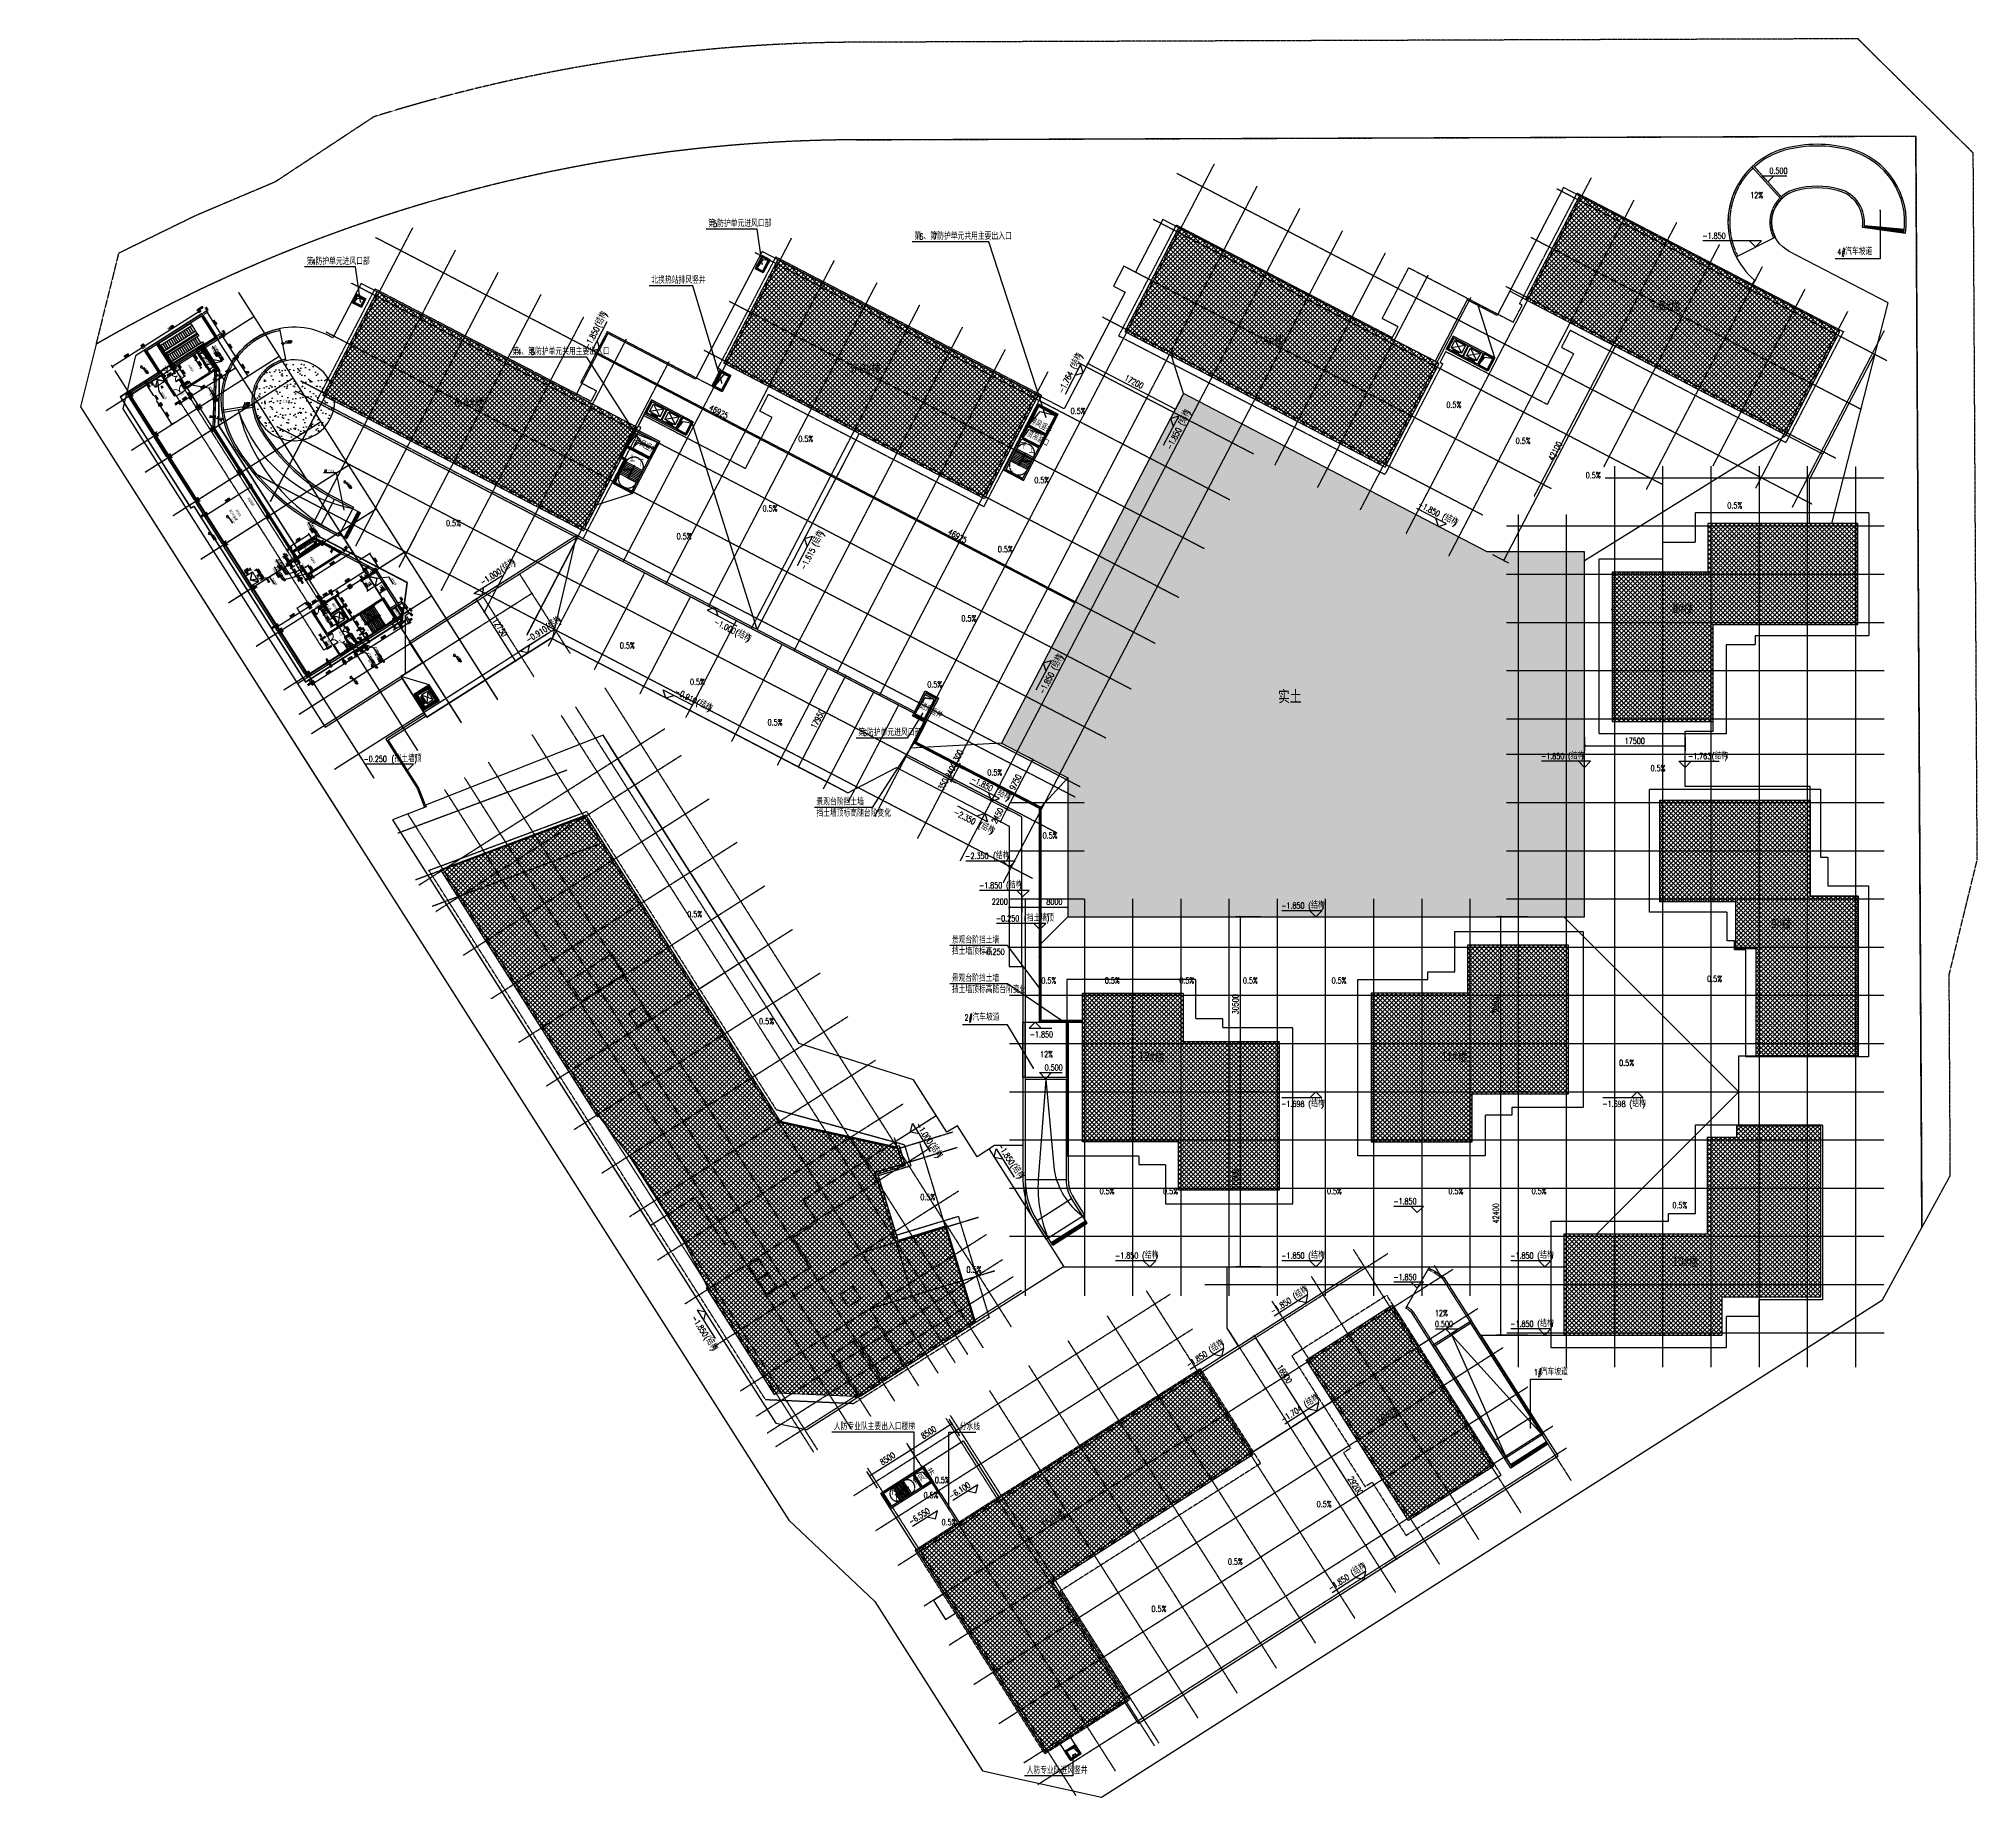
# Model space of a CAD drawing. Extents: x -46296 to 410892, y -135666 to 238728.
# Drawn here: x 72998 to 410892, y -67731 to 238728 of the extents above; entities that cross this region are included whole.
import ezdxf
from ezdxf.xclip import XClip

# ---------------------------------------------------------------- set-up
doc = ezdxf.new("R2010")
doc.units = 0
doc.header["$LTSCALE"] = 10
doc.header["$MEASUREMENT"] = 0
doc.header["$XCLIPFRAME"] = 0
for name, pattern in [('$0$DASH', [0.35, 0.25, -0.1]), ('ACAD_ISO04W100', [30, 24, -3, 0, -3]), ('DASH', [0.35, 0.25, -0.1]), ('DOTE', [2.42, 2, -0.2, 0.02, -0.2]), ('梯段6、7$0$DASH', [0.35, 0.25, -0.1])]:
    doc.linetypes.add(name, pattern=pattern)
for name, color, linetype in [('$0$A_STR-钢结构', 20, 'Continuous'), ('$1$A-E_电梯', 171, 'Continuous'), ('$1$A-TECH_结构', 21, 'Continuous'), ('0 @ 1', 7, 'Continuous'), ('01-标注_尺寸', 124, 'Continuous'), ('01-标注_标高', 200, 'Continuous'), ('01-标注_符号', 200, 'Continuous'), ('02-TEXT_房间', 7, 'Continuous'), ('02-TEXT_房间 @ 1', 7, 'Continuous'), ('02-TEXT_标注', 130, 'Continuous'), ('05-填充_天正', 26, 'Continuous'), ('104-13 B0核心筒$0$01-标注_标高', 200, 'Continuous'), ('104-13 B0核心筒$0$02-TEXT_房间', 7, 'Continuous'), ('104-13 B0核心筒$0$02-TEXT_标注', 130, 'Continuous'), ('104-13 B0核心筒$0$02-TEXT_门窗', 151, 'Continuous'), ('104-13 B0核心筒$0$05-填充_天正', 26, 'Continuous'), ('104-13 B0核心筒$0$A-C_门', 150, 'Continuous'), ('104-13 B0核心筒$0$A-E_栏杆', 232, 'Continuous'), ('104-13 B0核心筒$0$A-E_电梯', 171, 'Continuous'), ('104-13 B0核心筒$0$A-TECH_结构', 21, 'Continuous'), ('104-13 B0核心筒$0$A_STR-砌块墙', 121, 'Continuous'), ('104-13 B0核心筒$0$A_STR-砼墙', 51, 'Continuous'), ('104-13 B0核心筒$0$A_STR-砼柱', 51, 'Continuous'), ('104-13 B0核心筒$0$DIM_SYMB', 3, 'Continuous'), ('104-13 B0核心筒$0$DOOR_FIRE', 220, 'Continuous'), ('104-13 B0核心筒$0$DOOR_FIRE_TEXT', 7, 'Continuous'), ('104-13 B0核心筒$0$PUB_TEXT', 7, 'Continuous'), ('104-6 B1核心筒G$0$05-填充_天正', 26, 'Continuous'), ('104-6 B1核心筒G$0$A_STR-砼墙', 51, 'Continuous'), ('A-E_楼梯', 171, 'Continuous'), ('A-O_分水线', 127, 'Continuous'), ('A-SUR_看线', 231, 'Continuous'), ('A-TECH_水', 3, 'Continuous'), ('A-TECH_结构', 21, 'Continuous'), ('A_AXIS-轴线', 36, 'DOTE'), ('A_STR-砼墙', 51, 'Continuous'), ('A_STR-砼柱', 51, 'Continuous'), ('EQUIP_消火栓', 7, 'Continuous'), ('M-建筑 地下室轮廓', 3, 'DASH'), ('M-用地 红线', 20, 'ACAD_ISO04W100'), ('PUB_HATCH', 8, 'Continuous'), ('VPIPE-消防', 1, 'TG_XH'), ('看线', 241, 'Continuous'), ('集水坑&', 6, 'Continuous')]:
    doc.layers.add(name, color=color, linetype=linetype)
doc.layers.add('04-不打印_面积', color=5, linetype='Continuous', plot=False)
doc.layers.add('104-13 B0核心筒$0$04-不打印_辅助线', color=165, linetype='Continuous', plot=False)
doc.styles.add('104-13 B0核心筒$0$_TCH_DIM', font='ros.shx', dxfattribs={"bigfont": 'jd.shx'})
doc.styles.add('104-13 B0核心筒$0$_TCH_SPACE', font='ros.shx', dxfattribs={"width": 0.75, "height": 5, "bigfont": 'jd.shx'})
doc.styles.add('104-13 B0核心筒$0$_TCH_WINDOW', font='ros.shx', dxfattribs={"width": 0.65, "height": 3.5, "bigfont": 'jd.shx'})
doc.styles.add('_TCH_DIM', font='SIMPLEX', dxfattribs={"bigfont": 'GBCBIG'})
doc.styles.add('_TCH_DIM_T3', font='SIMPLEX', dxfattribs={"width": 0.705882, "bigfont": 'GBCBIG'})
doc.styles.add('_TCH_SPACE', font='ros.shx', dxfattribs={"width": 0.75, "height": 5, "bigfont": 'jd.shx'})
doc.styles.add('Arial', font='arial.ttf', dxfattribs={"width": 0.75, "height": 2.5})
doc.styles.add('TG_LINETYPE', font='SIMPLEX', dxfattribs={"width": 0.8, "height": 3, "bigfont": 'HZTXT'})
doc.linetypes.add('TG_XH', pattern='A,5,-0.6,["XH",TG_LINETYPE,S=0.1,R=0,X=-0.52,Y=-0.15],0', length=5.6)
doc.dimstyles.new('_TCH_ARCH&&100', dxfattribs={"dimtxt": 297.5, "dimasz": 100, "dimexe": 250, "dimexo": 300, "dimgap": 126.25, "dimtad": 1, "dimdec": 0, "dimzin": 0, "dimdsep": 46, "dimtxsty": '_TCH_DIM_T3', "dimblk": 'ARCHTICK', "dimcen": 0.09, "dimclrt": 7, "dimazin": 2, "dimtfac": 1, "dimtdec": 0, "dimtix": 1, "dimtmove": 2, "dimatfit": 3, "dimfxl": 0, "dimtolj": 1, "dimtzin": 0, "dimarcsym": 0})
doc.dimstyles.new('_TCH_ARCH&&350', dxfattribs={"dimtxt": 1041.25, "dimasz": 350, "dimexe": 875, "dimexo": 1050, "dimgap": 350, "dimtad": 1, "dimdec": 0, "dimzin": 0, "dimdsep": 46, "dimtxsty": '_TCH_DIM_T3', "dimblk": 'ARCHTICK', "dimcen": 0.09, "dimclrt": 7, "dimazin": 2, "dimtfac": 1, "dimtdec": 0, "dimtix": 1, "dimtmove": 2, "dimatfit": 3, "dimfxl": 0, "dimtolj": 1, "dimtzin": 0, "dimarcsym": 0})
doc.dimstyles.new('_TCH_ARROW&&100', dxfattribs={"dimtxt": 297.5, "dimasz": 200, "dimexe": 250, "dimexo": 300, "dimgap": 100, "dimtad": 1, "dimdec": 0, "dimzin": 0, "dimdsep": 46, "dimtxsty": '_TCH_DIM_T3', "dimcen": 0.09, "dimclrt": 7, "dimazin": 2, "dimtfac": 1, "dimtdec": 0, "dimtix": 1, "dimtmove": 2, "dimatfit": 3, "dimfxl": 0, "dimtolj": 1, "dimtzin": 0, "dimarcsym": 0})
pattern_1 = [(45, (0, 0), (-392.8862, 392.8862), []), (135, (0, 0), (-392.8862, -392.8862), [])]
pattern_2 = [(37.5, (0, 0), (-62.9934, 1926.824), [0, -1520, 0, -1700, 0, -1625]), (7.5, (0, 0), (1769.777, 2822.146), [0, -820, 0, -1370, 0, -525]), (327.5, (-1230, 0), (3114.142, 5.659), [0, -500, 0, -1800, 0, -2350]), (317.5, (-1230, 0), (3006.127, 877.676), [0, -250, 0, -1180, 0, -1350])]

# ---------------------------------------------------------------- blocks, each defined once
blk = doc.blocks.new('_FZH')
blk.add_lwpolyline([(-0.5, -0.5), (0.5, -0.5), (0.5, 0.5), (-0.5, 0.5)], close=True)
at = {"layer": 'PUB_HATCH'}
blk.add_solid([(-0.5, -0.5), (0.5, -0.5), (-0.5, 0.5), (0.5, 0.5)], dxfattribs=at)
blk = doc.blocks.new('104-13 B0核心筒$0$700x700方柱')
at = {"layer": '104-13 B0核心筒$0$04-不打印_辅助线'}
for p, q in [((-400, -400), (400, 400)), ((-400, 400), (400, -400))]:
    blk.add_line(p, q, dxfattribs=at)
at = {"layer": '104-13 B0核心筒$0$A_STR-砼柱', "xscale": 600, "yscale": 600, "zscale": 600}
blk.add_blockref('_FZH', (0, 0), dxfattribs=at)
blk = doc.blocks.new('104-13 B0核心筒$0$2400x2100')
for p, q in [((400, 200), (2000, 1600)), ((400, 1600), (2000, 200)), ((650, 1910), (650, 1760)), ((1750, 1910), (650, 1910)), ((650, 1760), (1750, 1760)), ((1750, 1760), (1750, 1910))]:
    blk.add_line(p, q)
at = {"color": 0}
for p, q in [((600, 58), (600, 34)), ((1160, 58), (600, 58)), ((1160, 34), (600, 34)), ((1160, 58), (1160, 34)), ((1800, 58), (1240, 58)), ((1240, 58), (1240, 34)), ((1800, 34), (1240, 34)), ((1800, 58), (1800, 34))]:
    blk.add_line(p, q, dxfattribs=at)
blk.add_lwpolyline([(400, 1600), (400, 200), (2000, 200), (2000, 1600), (400, 1600)], close=True)
at = {"layer": '104-13 B0核心筒$0$04-不打印_辅助线'}
blk.add_lwpolyline([(0, 0), (0, 2100), (2400, 2100), (2400, 0), (0, 0)], close=True, dxfattribs=at)
blk = doc.blocks.new('104 轴线$0$A$C769971AC')
for points in [[(-8100, 0), (-5500, 0), (-5500, -2600), (-8100, -2600)], [(0, 0), (8750, 0), (8750, -4200), (0, -4200)], [(-79600, -4400), (-75400, -4400), (-75400, -13200), (-79600, -13200)], [(-69200, -4800), (-66450, -4800), (-66450, -7400), (-69200, -7400)], [(8750, -5000), (0, -5000), (0, -9200), (8750, -9200)], [(-20900, -11300), (-18100, -11300), (-18100, -13400), (-20900, -13400)], [(-17900, -11300), (-15100, -11300), (-15100, -13400), (-17900, -13400)]]:
    blk.add_lwpolyline(points, close=True)
blk = doc.blocks.new('104 轴线')
for p, q in [((-162502, 81623), (-103332, 195290)), ((854, 135981), (-109845, 193607)), ((-69898, 130873), (-37622, 192876)), ((-155052, 77745), (-95881, 191411)), ((13876, 160994), (-43691, 190962)), ((-147601, 73866), (-88430, 187532)), ((-62447, 126995), (-30171, 188997)), ((-267879, 136479), (-243063, 184152)), ((-113685, 111729), (-249575, 182469)), ((-140150, 69987), (-80979, 183654)), ((-25299, 139449), (-114000, 185624)), ((-47571, 137379), (-22720, 185118)), ((-260428, 132601), (-235612, 180273)), ((-206397, 125945), (-177039, 182341)), ((-100664, 136743), (-183422, 179824)), ((-92783, 142787), (-73528, 179775)), ((9443, 152479), (-48124, 182447)), ((-35448, 142477), (-15269, 181239)), ((-252978, 128722), (-228161, 176394)), ((-198946, 122066), (-169588, 178462)), ((-44634, 138691), (-118433, 177109)), ((-85332, 138908), (-66077, 175896)), ((-27997, 138598), (-7818, 177361)), ((-273455, 172905), (-228319, 101944)), ((-117841, 103746), (-253731, 174486)), ((-245448, 124995), (-220710, 172516)), ((-191495, 118187), (-162137, 174584)), ((5010, 143964), (-52557, 173931)), ((-16390, 142703), (-367, 173482)), ((-105097, 128228), (-187855, 171309)), ((-184044, 114309), (-154686, 170705)), ((-77881, 135029), (-58626, 172018)), ((-8939, 138824), (7084, 169603)), ((-296507, 152317), (-270772, 168686)), ((-279783, 168880), (-234647, 97919)), ((-122274, 95231), (-258164, 165971)), ((-238076, 120964), (-213259, 168637)), ((-176593, 110430), (-147235, 166826)), ((-56517, 134054), (-122866, 168593)), ((-2553, 135500), (13470, 166279)), ((-287377, 164050), (-242241, 93088)), ((-230625, 117086), (-205808, 164758)), ((-109530, 119712), (-192288, 162793)), ((-169142, 106551), (-139784, 162948)), ((-294971, 159219), (-249835, 88258)), ((-292106, 145398), (-266371, 161767)), ((-223174, 113207), (-198357, 160880)), ((-161691, 102673), (-132333, 159069)), ((-96508, 144726), (-127022, 160610)), ((-289691, 141601), (-263956, 157970)), ((-127630, 84941), (-263520, 155681)), ((-126707, 86715), (-262597, 157455)), ((-284860, 134007), (-259125, 150376)), ((-130863, 78732), (-266753, 149472)), ((-280030, 126413), (-254295, 142782)), ((-33600, 142600), (-33600, -14400)), ((-25200, 142600), (-25200, -14400)), ((-16800, 142600), (-16800, -14400)), ((-8400, 142600), (-8400, -14400)), ((0, 142600), (0, -14400)), ((8400, 142578), (8400, -14422)), ((-135018, 70749), (-270908, 141489)), ((-35206, 140600), (13400, 140600)), ((-275200, 118819), (-249465, 135189)), ((-52400, 132200), (13400, 132200)), ((-50400, 134200), (-50400, -14400)), ((-42000, 134200), (-42000, -14400)), ((-262856, 99412), (-214266, 130319)), ((-214380, 130100), (-223174, 113207)), ((-270370, 111225), (-244634, 127595)), ((-210654, 128161), (-219449, 111268)), ((-224464, 123832), (-215662, 109994)), ((-202671, 124005), (-211465, 107112)), ((-52400, 123800), (13400, 123800)), ((-265539, 103631), (-239804, 120001)), ((-260709, 96037), (-222317, 120457)), ((-230792, 119807), (-221990, 105969)), ((-194688, 119850), (-203482, 102956)), ((-186705, 115694), (-195499, 98801)), ((-52400, 115400), (13400, 115400)), ((-256737, 89793), (-218420, 114166)), ((-178722, 111538), (-187516, 94645)), ((-170739, 107382), (-179533, 90489)), ((-52400, 107000), (13400, 107000)), ((-209580, 103971), (-138782, -7334)), ((-162756, 103227), (-171550, 86333)), ((-217174, 99141), (-146376, -12164)), ((-214727, 100698), (-143645, -11054)), ((-158410, 100964), (-167204, 84071)), ((-52400, 98600), (13400, 98600)), ((-242004, 69611), (-199140, 96875)), ((-222323, 95870), (-151523, -15438)), ((-239072, 65001), (-196208, 92265)), ((-52400, 92400), (13400, 92400)), ((-234091, 88380), (-163293, -22925)), ((-229915, 91037), (-159117, -20268)), ((-237509, 86207), (-166711, -25099)), ((-234242, 57407), (-191378, 84671)), ((-244006, 82074), (-173208, -29231)), ((-139073, 84000), (-126000, 84000)), ((-139073, 84000), (-126000, 84000)), ((-52400, 84000), (13400, 84000)), ((-229411, 49813), (-186548, 77078)), ((-139073, 75600), (-126000, 75600)), ((-52400, 75600), (13400, 75600)), ((-224581, 42219), (-181717, 69484)), ((-139073, 67200), (-126000, 67200)), ((-136300, 67200), (-136300, -2001)), ((-126000, 67200), (-126000, -2001)), ((-117600, 67200), (-117600, -2001)), ((-109200, 67200), (-109200, -2001)), ((-100800, 67200), (-100800, -2001)), ((-92400, 67200), (-92400, -2001)), ((-84000, 67200), (-84000, -2001)), ((-75600, 67200), (-75600, -2001)), ((-67200, 67200), (-67200, -2001)), ((-58800, 67200), (-58800, -2001)), ((-52400, 67200), (13400, 67200)), ((-219751, 34625), (-176887, 61890)), ((-139073, 58800), (13400, 58800)), ((-214921, 27031), (-172057, 54296)), ((-139073, 50400), (13400, 50400)), ((-210090, 19437), (-167227, 46702)), ((-139073, 42000), (13400, 42000)), ((-205260, 11843), (-162396, 39108)), ((-200430, 4249), (-157566, 31514)), ((-139073, 33600), (13400, 33600)), ((-195599, -3345), (-152736, 23920)), ((-162507, 19550), (-148156, 23913)), ((-157699, 21012), (-159093, 25597)), ((-158511, 23683), (-148966, 26585)), ((-145248, -6279), (-154653, 24656)), ((-139073, 25200), (13400, 25200)), ((-205196, 22550), (-172533, -28802)), ((-155969, -1954), (-162507, 19550)), ((-190769, -10938), (-147905, 16326)), ((-139073, 16800), (13400, 16800)), ((-164865, 5538), (-144456, 11743)), ((-185939, -18532), (-143075, 8732)), ((-139073, 8400), (13400, 8400)), ((-183148, -22920), (-140284, 4344)), ((-158456, -48930), (-73109, 5398)), ((-79126, 6098), (-49948, -39738)), ((-181272, -25869), (-138409, 1395)), ((-163452, -4229), (-141618, 2409)), ((-153945, -56016), (-61764, 2663)), ((-105000, 0), (13400, 0)), ((-105000, 0), (13400, 0)), ((-86465, 1426), (-57287, -44410)), ((-65036, 3331), (-41175, -34153)), ((-179767, -28236), (-136903, -972)), ((-166188, -36782), (-111041, -1677)), ((-155969, -1954), (-148582, -13568)), ((-115209, -1092), (-78883, -58157)), ((-93298, -2923), (-64120, -48760)), ((-163452, -4229), (-154940, -17612)), ((-149616, -62863), (-57436, -4184)), ((-149595, -62849), (-57415, -4171)), ((-122042, -5442), (-85716, -62507)), ((-162322, -42856), (-107174, -7751)), ((-128875, -9791), (-92549, -66856)), ((-100975, -7810), (-71797, -53646)), ((-52368, -8400), (13400, -8400)), ((-145267, -69696), (-53086, -11017)), ((-145246, -69682), (-53065, -11004)), ((-135708, -14141), (-99382, -71206)), ((-142541, -18490), (-106215, -75556)), ((-140917, -76529), (-48736, -17850)), ((-140896, -76515), (-48715, -17837)), ((-150133, -23323), (-113808, -80389)), ((-149374, -22840), (-113048, -79905)), ((-136567, -83362), (-44387, -24683)), ((-136546, -83348), (-44366, -24670)), ((-156966, -27673), (-120641, -84738)), ((-134130, -87144), (-41949, -28466)), ((-163799, -32023), (-127474, -89088))]:
    blk.add_line(p, q)
for points in [[(-216209, 89629), (-245659, 78642)], [(-213168, 81478), (-242618, 70491)], [(-210236, 76869), (-239686, 65882)], [(-205387, 47258), (-203193, 48653), (-201798, 46460), (-201966, 46352), (-201778, 46057), (-203804, 44769), (-205387, 47258)], [(-158511, 23683), (-179356, 28320)], [(-166936, 25554), (-162507, 19550)], [(-184527, 3284), (-181414, -1610), (-179642, -483), (-182755, 4411), (-184527, 3284)], [(-168544, -1720), (-166351, -325), (-164955, -2519), (-167149, -3914), (-168544, -1720)]]:
    blk.add_lwpolyline(points)
at = {"layer": 'Defpoints'}
blk.add_lwpolyline([(13135, -2670), (19996, 9914), (18926, 200140), (-165691, 199501, 0.0648429), (-234306, 190322, 0.0648942), (-298282, 163874), (-300993, 152958), (-177498, -41043), (-162540, -55229), (-143745, -84755), (-123037, -89354), (13135, -2670)], format="xyb", close=True, dxfattribs=at)
at = {"rotation": 302.4591234524622}
blk.add_blockref('104 轴线$0$A$C769971AC', (-162003, -7159), dxfattribs=at)
blk = doc.blocks.new('104-13 B0核心筒$0$$DorLib2D$00000002')
for p, q in [((-0.5, 0), (-0.5, 0.4875)), ((-0.475, 0.4875), (-0.5, 0.4875)), ((-0.475, 0), (-0.475, 0.4875)), ((0.475, 0), (0.475, 0.4875)), ((0.475, 0.4875), (0.5, 0.4875)), ((0.5, 0), (0.5, 0.4875)), ((-0.5, 0), (-0.475, 0)), ((0.5, 0), (0.475, 0))]:
    blk.add_line(p, q)
at = {"lineweight": 13}
for centre, start, end in [((-0.4875, 0), 0, 88.530716), ((0.4875, 0), 91.469284, 180)]:
    blk.add_arc(centre, 0.4875, start, end, dxfattribs=at)
blk = doc.blocks.new('104-13 B0核心筒$0$$DorLib2D$00000116')
at = {"color": 0}
for p, q in [((-0.5, 0), (-0.15, 0.35)), ((0.5, 0), (0.15, 0.35))]:
    blk.add_line(p, q, dxfattribs=at)
for centre, start, end in [((-0.5, 0), 0, 45), ((0.5, 0), 135, 180)]:
    blk.add_arc(centre, 0.5, start, end, dxfattribs=at)
blk = doc.blocks.new('104-13 B0核心筒')
at = {"layer": '104-13 B0核心筒$0$05-填充_天正'}
for points in [[(-600, 17900), (-300, 18200), (-5300, 18200), (-5000, 17900)], [(-5300, 6250), (-5000, 6600), (-5000, 17900), (-5300, 18200)], [(-400, 15100), (-400, 15200), (-300, 15200), (-300, 18200), (-600, 17900), (-600, 15200)], [(48398, 19214), (48401, 19560), (43000, 16500), (43148, 16239)], [(49003, 19897), (49001, 19597), (55850, 19600), (55850, 19900)], [(57293, 19600), (57402, 19900), (55850, 19900), (55850, 19600)], [(57800, 19175), (58100, 19315), (57402, 19900), (57293, 19600)], [(57800, 18400), (58100, 18400), (58100, 19315), (57800, 19175)], [(58100, 17600), (57800, 17600), (57800, 9400), (58100, 9400)], [(-300, 14600), (-400, 14600), (-400, 15100), (-600, 15200), (-600, 13900), (-300, 13900)], [(-400, 9000), (-400, 9400), (-300, 9400), (-300, 13900), (-600, 13900), (-600, 9000)], [(200, 15200), (200, 14900), (3995, 14900), (4000, 14917), (4000, 15200)], [(4000, 14896), (4000, 14917), (3995, 14900)], [(4600, 14851), (4600, 14600), (4436, 14600), (12400, 9179), (12400, 9300), (12756, 9300)], [(39398, 14114), (39401, 14460), (38050, 13695), (38350, 13520)], [(38050, 9300), (38350, 9000), (38350, 13520), (38050, 13695)], [(39822, 14699), (40002, 14698), (40000, 14455), (43148, 16239), (43000, 16500)], [(-300, 8600), (-400, 8600), (-400, 9000), (-600, 9000), (-600, 8550), (-300, 8550)], [(13000, 9300), (13000, 9000), (21400, 9000), (21400, 9300)], [(22000, 9300), (22000, 9000), (30400, 9000), (30402, 9300)], [(30702, 9300), (31002, 9298), (31000, 9000), (38350, 9000), (38050, 9300)], [(58100, 8600), (57800, 8600), (57800, 6500), (58100, 6500)], [(-450, 6438), (-700, 6600), (-5000, 6600), (-5300, 6250), (-400, 6250)], [(-450, 6438), (-300, 6600), (-300, 6650), (-700, 6650), (-700, 6600)], [(-200, 6400), (-100, 6600), (-300, 6600), (-450, 6438), (-400, 6300)], [(-400, 400), (-100, 400), (-100, 6300), (-200, 6400), (-400, 6300)], [(0, 6600), (-100, 6600), (-200, 6400), (-100, 6300), (0, 6300)], [(57800, 400), (58100, 400), (58100, 6500), (57800, 6500)], [(200, -100), (200, -400), (7900, -400), (7900, -100)], [(8500, -100), (8500, -400), (12400, -400), (12400, -100)], [(13000, -100), (13000, -400), (21400, -400), (21400, -100)], [(22000, -100), (22000, -400), (30400, -400), (30400, -100)], [(31000, -100), (31000, -400), (39400, -400), (39400, -100)], [(40000, -100), (40000, -400), (48400, -400), (48400, -100)], [(49000, -100), (49000, -400), (57300, -400), (57300, -100)]]:
    blk.add_hatch(color=256, dxfattribs=at).paths.add_polyline_path(points)
at = {"layer": '104-13 B0核心筒$0$01-标注_标高'}
for p, q in [((26732, 3015), (28412, 3045)), ((27037, 2720), (26732, 3015)), ((27037, 2720), (27332, 3025))]:
    blk.add_line(p, q, dxfattribs=at)
at = {"layer": '104-13 B0核心筒$0$04-不打印_辅助线'}
for p, q in [((48300, 17600), (49100, 18400)), ((48300, 18400), (49100, 17600)), ((57300, 17600), (58100, 18400)), ((57300, 18400), (58100, 17600)), ((-500, 14500), (300, 15300)), ((-500, 15300), (300, 14500)), ((3900, 14500), (4700, 15300)), ((3900, 15300), (4700, 14500)), ((-400, 8600), (400, 9400)), ((-400, 9400), (400, 8600)), ((12300, 8600), (13100, 9400)), ((12300, 9400), (13100, 8600)), ((21300, 8600), (22100, 9400)), ((21300, 9400), (22100, 8600)), ((30300, 8600), (31100, 9400)), ((30300, 9400), (31100, 8600)), ((39300, 8600), (40100, 9400)), ((39300, 9400), (40100, 8600)), ((48400, 8600), (49200, 9400)), ((48400, 9400), (49200, 8600)), ((57300, 8600), (58100, 9400)), ((57300, 9400), (58100, 8600)), ((-400, -400), (400, 400)), ((-400, 400), (400, -400)), ((7800, -400), (8600, 400)), ((7800, 400), (8600, -400)), ((12300, -400), (13100, 400)), ((12300, 400), (13100, -400)), ((21300, -400), (22100, 400)), ((21300, 400), (22100, -400)), ((30300, -400), (31100, 400)), ((30300, 400), (31100, -400)), ((39300, -400), (40100, 400)), ((39300, 400), (40100, -400)), ((48300, -400), (49100, 400)), ((48300, 400), (49100, -400)), ((57300, -400), (58100, 400)), ((57300, 400), (58100, -400))]:
    blk.add_line(p, q, dxfattribs=at)
at = {"layer": '104-13 B0核心筒$0$A-E_栏杆'}
for p, q in [((53750, 16000), (53750, 13200)), ((53810, 16000), (53750, 16000)), ((53810, 16000), (53810, 13200)), ((55550, 13100), (55550, 16100)), ((55550, 16100), (55850, 16100)), ((55610, 13160), (55610, 16040)), ((55610, 16040), (55790, 16040)), ((55790, 16040), (55790, 13160)), ((55850, 16100), (55850, 13100)), ((57590, 16000), (57590, 13480)), ((57650, 16000), (57590, 16000)), ((57650, 16000), (57650, 13480)), ((53810, 13200), (53750, 13200)), ((55850, 13100), (55550, 13100)), ((55790, 13160), (55610, 13160)), ((57650, 13480), (57590, 13480))]:
    blk.add_line(p, q, dxfattribs=at)
at = {"layer": '104-13 B0核心筒$0$A-E_电梯'}
for p, q in [((-3300, 15600), (-4500, 15600)), ((-3300, 15200), (-4500, 15200)), ((-3300, 14800), (-4500, 14800)), ((-3300, 14400), (-4500, 14400)), ((-3300, 14000), (-4500, 14000)), ((-3300, 13600), (-4500, 13600)), ((-2300, 15200), (-1100, 15200)), ((-2300, 14800), (-1100, 14800)), ((-2300, 14400), (-1100, 14400)), ((-2300, 14000), (-1100, 14000)), ((-2300, 13600), (-1100, 13600)), ((53700, 14074), (53700, 16000)), ((53700, 16000), (55650, 16000)), ((53700, 15720), (55650, 15720)), ((53700, 15440), (55650, 15440)), ((53700, 15160), (55512, 15160)), ((53700, 14880), (55045, 14880)), ((53700, 14074), (54584, 14604)), ((53700, 14600), (54578, 14600)), ((53700, 13957), (54612, 14504)), ((53700, 14320), (54111, 14320)), ((53700, 13200), (53700, 13957)), ((53700, 13760), (55650, 13760)), ((53838, 14040), (55650, 14040)), ((54305, 14320), (55650, 14320)), ((54612, 14504), (54563, 14676)), ((54563, 14676), (54772, 14506)), ((54721, 14686), (55650, 15243)), ((54772, 14506), (54721, 14686)), ((54749, 14586), (55650, 15126)), ((54772, 14600), (55650, 14600)), ((55239, 14880), (55650, 14880)), ((55650, 15243), (55650, 16000)), ((55650, 13200), (55650, 15126)), ((55750, 16000), (55750, 13480)), ((57800, 16000), (55750, 16000)), ((57800, 15720), (55750, 15720)), ((57800, 15440), (55750, 15440)), ((57800, 15160), (55750, 15160)), ((57800, 14880), (55750, 14880)), ((57800, 14600), (55750, 14600)), ((57800, 14320), (55750, 14320)), ((57800, 14040), (55750, 14040)), ((57800, 13760), (55750, 13760)), ((57800, 16000), (57800, 13480)), ((-3300, 13200), (-4500, 13200)), ((-3300, 12800), (-4500, 12800)), ((-3300, 12400), (-4500, 12400)), ((-3300, 12000), (-4500, 12000)), ((-3300, 11600), (-4500, 11600)), ((-3300, 11200), (-4500, 11200)), ((-3300, 10800), (-4500, 10800)), ((-3300, 10400), (-4500, 10400)), ((-2300, 13200), (-1100, 13200)), ((-2300, 12800), (-1100, 12800)), ((-2300, 12400), (-1100, 12400)), ((-2300, 12000), (-1100, 12000)), ((-2300, 11600), (-1100, 11600)), ((-2300, 11200), (-1100, 11200)), ((-2300, 10800), (-1100, 10800)), ((-2300, 10400), (-1100, 10400)), ((53700, 13480), (55650, 13480)), ((53700, 13200), (55650, 13200)), ((55650, 13480), (55650, 13200)), ((57800, 13480), (55750, 13480)), ((-3300, 10000), (-4500, 10000)), ((-3300, 9600), (-4500, 9600)), ((-3300, 9200), (-4500, 9200)), ((-2300, 10000), (-1100, 10000)), ((-2300, 9600), (-1100, 9600)), ((-2300, 9200), (-1100, 9200))]:
    blk.add_line(p, q, dxfattribs=at)
for points in [[(-4500, 15600), (-4900, 15600), (-4900, 8800), (-4500, 8800)], [(-2900, 15600), (-3300, 15600), (-3300, 8800), (-2900, 8800)], [(-2700, 8800), (-2900, 8800), (-2900, 15600), (-2700, 15600)], [(-2700, 15600), (-2300, 15600), (-2300, 9200), (-2700, 9200)], [(-1100, 15600), (-700, 15600), (-700, 9200), (-1100, 9200)], [(55750, 13200), (55650, 13200), (55650, 16000), (55750, 16000)]]:
    blk.add_lwpolyline(points, close=True, dxfattribs=at)
at = {"layer": '104-13 B0核心筒$0$A-TECH_结构'}
for points in [[(55950, 19200), (57700, 19200), (57700, 18400), (55950, 18400)], [(400, 14000), (3600, 14000), (3600, 14800), (400, 14800)], [(39300, 10100), (38600, 10100), (38600, 13400), (39300, 13400)]]:
    blk.add_lwpolyline(points, close=True, dxfattribs=at)
for points in [[(55950, 18400), (56079, 19003), (57692, 19200)], [(400, 14000), (561, 14608), (3600, 14800)], [(38600, 13400), (39126, 13079), (39300, 10100)]]:
    blk.add_lwpolyline(points, dxfattribs=at)
at = {"layer": '104-13 B0核心筒$0$A_STR-砌块墙'}
for p, q in [((53500, 17850), (53500, 16430)), ((57500, 18300), (53700, 18300)), ((57500, 18000), (53700, 18000)), ((53700, 17850), (53700, 16430)), ((55650, 18300), (55650, 19600)), ((55650, 18300), (55950, 18300)), ((55950, 18300), (55950, 19600)), ((57800, 18150), (57800, 18150)), ((57950, 18150), (57950, 18150)), ((58100, 18150), (58100, 18150)), ((-300, 14000), (4100, 14000)), ((-300, 13800), (4100, 13800)), ((4100, 14600), (4100, 14000)), ((4100, 13800), (4100, 8800)), ((4300, 14600), (4300, 14000)), ((4300, 14000), (4300, 14000)), ((4300, 14000), (4300, 13800)), ((4300, 13800), (4300, 8800)), ((4300, 13800), (4300, 13800)), ((39400, 14100), (39400, 9300)), ((39600, 14100), (39400, 14100)), ((39600, 14100), (39600, 9300)), ((42900, 16098), (42900, 9300)), ((43100, 16212), (43100, 9100)), ((53500, 16030), (53500, 11150)), ((53700, 16030), (53700, 11050)), ((48700, 11150), (51000, 11150)), ((48700, 11150), (48700, 9400)), ((48900, 10950), (50900, 10950)), ((48900, 10950), (48900, 9400)), ((50900, 10950), (50900, 9000)), ((51000, 11150), (53500, 11150)), ((51100, 10950), (51100, 9000)), ((51100, 10950), (53500, 10950)), ((53500, 10950), (53500, 9000)), ((53700, 11050), (53700, 9000)), ((55650, 9000), (55650, 10200)), ((55650, 10200), (57800, 10200)), ((57800, 10200), (57800, 10000)), ((100, 8600), (100, 8550)), ((100, 8550), (300, 8550)), ((800, 8800), (200, 8800)), ((200, 8600), (800, 8600)), ((300, 8550), (300, 8600)), ((800, 8600), (800, 8800)), ((4100, 8800), (2300, 8800)), ((2300, 8800), (2300, 8600)), ((2300, 8600), (4100, 8600)), ((4100, 8600), (4100, 8550)), ((4100, 8550), (4300, 8550)), ((4300, 8800), (4300, 8800)), ((4300, 8800), (4300, 8600)), ((4300, 8550), (4300, 8600)), ((4300, 8600), (4300, 8600)), ((38350, 9300), (39400, 9300)), ((38350, 9300), (38350, 9100)), ((38350, 9100), (39400, 9100)), ((40500, 9300), (40000, 9300)), ((40000, 9100), (40500, 9100)), ((40500, 9100), (40500, 9300)), ((42900, 9300), (42000, 9300)), ((42000, 9300), (42000, 9100)), ((42000, 9100), (43100, 9100)), ((48900, 6800), (48700, 6800)), ((48700, 6800), (48700, 6400)), ((48900, 6600), (48900, 6800)), ((49200, 9000), (49000, 9000)), ((49000, 8800), (49200, 8800)), ((49200, 8800), (49200, 9000)), ((50900, 9000), (50400, 9000)), ((50400, 9000), (50400, 8800)), ((50400, 8800), (51000, 8800)), ((51000, 8800), (51700, 8800)), ((51100, 9000), (51700, 9000)), ((51700, 9000), (51700, 8800)), ((52900, 9000), (53500, 9000)), ((52900, 9000), (52900, 8800)), ((52900, 8800), (53500, 8800)), ((53500, 8800), (53500, 6600)), ((53700, 8800), (53700, 9000)), ((53700, 8800), (53700, 6600)), ((55650, 9000), (55600, 9000)), ((55600, 9000), (55600, 8800)), ((55600, 8800), (55750, 8800)), ((55750, 8800), (57500, 8800)), ((55850, 9000), (55850, 10000)), ((55850, 10000), (57800, 10000)), ((55850, 9000), (57500, 9000)), ((0, 6600), (100, 6600)), ((0, 6600), (0, 6400)), ((0, 6400), (200, 6400)), ((300, 6650), (100, 6650)), ((100, 6650), (100, 6600)), ((200, 6400), (4200, 6400)), ((300, 6600), (300, 6650)), ((300, 6600), (4100, 6600)), ((4300, 6650), (4100, 6650)), ((4100, 6650), (4100, 6600)), ((4200, 6400), (4300, 6400)), ((4300, 6600), (4300, 6650)), ((4300, 6600), (4300, 6600)), ((4300, 6600), (4300, 6400)), ((48700, 6400), (53600, 6400)), ((48900, 6600), (53500, 6600)), ((53600, 6400), (53900, 6400)), ((53900, 6600), (53700, 6600)), ((53900, 6400), (53900, 6600)), ((57800, 6600), (55800, 6600)), ((55800, 6600), (55800, 6400)), ((55800, 6400), (57800, 6400))]:
    blk.add_line(p, q, dxfattribs=at)
at = {"layer": '104-13 B0核心筒$0$A_STR-砼墙'}
for p, q in [((-300, 18200), (-5300, 18200)), ((-5300, 6250), (-5300, 18200)), ((-600, 17900), (-5000, 17900)), ((-5000, 6600), (-5000, 17900)), ((-600, 15200), (-600, 17900)), ((-300, 15200), (-300, 18200)), ((48401, 19560), (43000, 16500)), ((48398, 19214), (43148, 16239)), ((55850, 19600), (49001, 19597)), ((55850, 19900), (49003, 19897)), ((57402, 19900), (55850, 19900)), ((57293, 19600), (55850, 19600)), ((57800, 19175), (57293, 19600)), ((58100, 19315), (57402, 19900)), ((57650, 18400), (57650, 18400)), ((57800, 18400), (57800, 19175)), ((57800, 9400), (57800, 17600)), ((57875, 18400), (57875, 18400)), ((58100, 18400), (58100, 19315)), ((58100, 18400), (58100, 18400)), ((58100, 9400), (58100, 17600)), ((-600, 13900), (-600, 15200)), ((-600, 9000), (-600, 13900)), ((-300, 13900), (-300, 14600)), ((-300, 9400), (-300, 13900)), ((4000, 15200), (200, 15200)), ((3995, 14900), (200, 14900)), ((4000, 14896), (3995, 14900)), ((12400, 9179), (4436, 14600)), ((12756, 9300), (4600, 14851)), ((39401, 14460), (38050, 13695)), ((38050, 9300), (38050, 13695)), ((39398, 14114), (38350, 13520)), ((38350, 9000), (38350, 13520)), ((43000, 16500), (39822, 14699)), ((43148, 16239), (40000, 14455)), ((-600, 8550), (-600, 9000)), ((-600, 8550), (-300, 8550)), ((-300, 8550), (-300, 8600)), ((21400, 9300), (13000, 9300)), ((21400, 9000), (13000, 9000)), ((30402, 9300), (22000, 9300)), ((30400, 9000), (22000, 9000)), ((38050, 9300), (30702, 9300)), ((38350, 9000), (31000, 9000)), ((57800, 6500), (57800, 8600)), ((58100, 6500), (58100, 8600)), ((-400, 6250), (-5300, 6250)), ((-700, 6600), (-5000, 6600)), ((-700, 6600), (-700, 6650)), ((-700, 6650), (-300, 6650)), ((-400, 400), (-400, 6300)), ((-400, 6300), (-400, 6250)), ((-400, 6300), (-400, 6300)), ((-300, 6600), (-300, 6650)), ((-100, 6600), (-300, 6600)), ((0, 6600), (-100, 6600)), ((-100, 400), (-100, 6300)), ((0, 6300), (-100, 6300)), ((0, 6300), (0, 6600)), ((57800, 400), (57800, 6500)), ((58100, 400), (58100, 6500)), ((-400, -400), (-400, -400)), ((-200, -400), (-200, -400)), ((0, -400), (0, -400)), ((7900, -100), (200, -100)), ((7900, -400), (200, -400)), ((12400, -100), (8500, -100)), ((12400, -400), (8500, -400)), ((21400, -100), (13000, -100)), ((21400, -400), (13000, -400)), ((30400, -100), (22000, -100)), ((30400, -400), (22000, -400)), ((39400, -100), (31000, -100)), ((39400, -400), (31000, -400)), ((48400, -100), (40000, -100)), ((48400, -400), (40000, -400)), ((57300, -100), (49000, -100)), ((57300, -400), (49000, -400))]:
    blk.add_line(p, q, dxfattribs=at)
at = {"layer": '104-13 B0核心筒$0$DIM_SYMB'}
for points in [[(56725, 13060, 0, 0, 0), (56725, 17000, 0, 0, 0), (54675, 17000, 0, 0, 0), (54675, 15180, 80, 0, 0), (54675, 14880, 0, 0, 0)], [(54675, 13340, 0, 0, 0), (54675, 14300, 80, 0, 0), (54675, 14600, 0, 0, 0)]]:
    blk.add_lwpolyline(points, format="xyseb", dxfattribs=at)
blk.add_lwpolyline([(57700, 10000), (56055, 9773), (55850, 9000)], dxfattribs=at)
at = {"layer": '104-13 B0核心筒$0$DOOR_FIRE'}
for p, q in [((49200, 9000), (50400, 9000)), ((49200, 8800), (50400, 8800))]:
    blk.add_line(p, q, dxfattribs=at)
at = {"layer": '104-13 B0核心筒$0$04-不打印_辅助线'}
ref = blk.add_blockref('104 轴线', (287656, 163437), dxfattribs=dict(at, rotation=57.54087654753761))
XClip(ref).set_block_clipping_path([(-308258.2439484803, 159880.9876684749), (-256882.7738956955, 79110.5487782021), (-223300.1845035219, 100471.3503204154), (-274675.6545563068, 181241.7892106881)])
at = {"layer": '104-13 B0核心筒$0$A-C_门'}
ref = blk.add_blockref('104-13 B0核心筒$0$$DorLib2D$00000002', (4200, 7600), dxfattribs=dict(at, xscale=-1900, yscale=-1900, zscale=200, rotation=269.9999999999994))
ref.add_attrib('A', 'M1921', (4817, 7378), dxfattribs={"layer": '104-13 B0核心筒$0$02-TEXT_门窗', "height": 297.5, "rotation": 90, "style": '104-13 B0核心筒$0$_TCH_WINDOW', "width": 0.458824})
at = {"layer": '104-13 B0核心筒$0$A-E_电梯'}
blk.add_blockref('104-13 B0核心筒$0$2400x2100', (51000, 9000), dxfattribs=at)
at = {"layer": '104-13 B0核心筒$0$A_STR-砼柱'}
for p, xscale, yscale, zscale, rotation in [((48700, 19500), 599.9999999999488, 799.9999999999898, 799.9999999999898, 359.5408765475362), ((57800, 18000), 599.9642120770295, 800.0000000004657, 800.0000000004657, 359.9999999999944), ((39700, 14400), 599.9999999999993, 599.9999999999993, 599.9999999999993, 359.5408765475418), ((48700, 14400), 599.9999999999418, 599.9999999999418, 599.9999999999418, 2.779211088058843e-12), ((30700, 9000), 600.0000000000362, 600.0000000000362, 600.0000000000362, 359.5408765475362), ((39700, 9000), 599.9999999999884, 599.9999999999884, 599.9999999999884, 359.9991553137625), ((57800, 9000), 599.9829839620361, 799.9995828857645, 799.9995828857645, 359.9999999999944), ((-100, 0), 600.0000000000728, 800, 800, 359.9999999999944), ((8200, -50), 600, 700.0000000012515, 700.0000000012515, 359.9999999999944), ((21700, -50), 599.9999999967986, 699.9999999981374, 699.9999999981374, 359.9999999999944)]:
    blk.add_blockref('_FZH', p, dxfattribs=dict(at, xscale=xscale, yscale=yscale, zscale=zscale, rotation=rotation))
for p, xscale, yscale, zscale in [((53600, 18075), 200.0000000000291, 450, 450), ((-100, 14900), 599.9999999999854, 599.9999999999854, 599.9999999999854), ((4300, 14900), 599.9999999999709, 599.9999999999709, 599.9999999999709), ((53600, 16230), 200, 400, 400), ((-100, 9000), 599.9999999999418, 800.0000000000291, 800.0000000000291), ((12700, 9000), 600, 600, 600), ((21700, 9000), 599.9999999999854, 599.9999999999854, 599.9999999999854), ((48700, 9000), 599.9999999999709, 799.9999999295687, 799.9999999295687), ((12700, -50), 600.0000000000582, 700.0000000011642, 700.0000000011642), ((30700, -50), 600, 700.0000000012806, 700.0000000012806), ((39700, -50), 599.9999999999854, 700.0000000044238, 700.0000000044238), ((48700, 0), 600.0000000000364, 800, 800), ((57700, 0), 799.9999999999782, 799.9999999999782, 799.9999999999782)]:
    blk.add_blockref('_FZH', p, dxfattribs=dict(at, xscale=xscale, yscale=yscale, zscale=zscale))
blk.add_blockref('104-13 B0核心筒$0$700x700方柱', (8200, 9000), dxfattribs=at)
at = {"layer": '104-13 B0核心筒$0$DOOR_FIRE', "zscale": 200}
for p, xscale, yscale, rotation in [((200, 7600), -1900, -1900, 270.0000000000027), ((41250, 9200), -1500, -1500, 359.9999999999999), ((48800, 7700), -1800, 1800, 269.9999999999997), ((54850, 6500), -1900, 1900, 359.9999999999994)]:
    blk.add_blockref('104-13 B0核心筒$0$$DorLib2D$00000002', p, dxfattribs=dict(at, xscale=xscale, yscale=yscale, rotation=rotation))
for name, p, xscale, yscale in [('104-13 B0核心筒$0$$DorLib2D$00000002', (1550, 8700), -1500, -1500), ('104-13 B0核心筒$0$$DorLib2D$00000116', (49800, 8900), 1200, -1200), ('104-13 B0核心筒$0$$DorLib2D$00000002', (54650, 8900), -1900, 1900)]:
    blk.add_blockref(name, p, dxfattribs=dict(at, xscale=xscale, yscale=yscale))
at = {"layer": '104-13 B0核心筒$0$02-TEXT_房间', "style": '104-13 B0核心筒$0$_TCH_SPACE'}
for s, height, width, p in [('进风竖井', 347.3, 0.75, (56238, 18671)), ('进风竖井', 347.3, 0.75, (1427, 14275)), ('补风机房', 347.3, 0.75, (1022, 11215)), ('排烟竖井', 347.3, 0.75, (38366, 11203)), ('排烟机房', 347.3, 0.75, (40664, 11195)), ('强弱电井', 347.3, 0.75, (49510, 10062)), ('电梯厅', 347.3, 0.75, (50965, 7630)), ('前室', 347.3, 0.75, (55520, 7630)), ('SF', 297.5, 0.529412, (56146, 9259)), ('自行车库', 347.3, 0.75, (26742, 4638))]:
    blk.add_text(s, height=height, dxfattribs=dict(at, width=width)).set_placement(p)
at = {"layer": '104-13 B0核心筒$0$02-TEXT_标注', "style": '104-13 B0核心筒$0$_TCH_DIM', "width": 0.705882}
blk.add_text('-3.450', height=297.5, rotation=1.03342, dxfattribs=at).set_placement((27562, 3135))
at = {"layer": '104-13 B0核心筒$0$DOOR_FIRE_TEXT', "style": '104-13 B0核心筒$0$_TCH_WINDOW'}
for s, height, width, p in [('乙', 347, 0.65, (-671, 7771)), ('FM1921', 297.5, 0.458824, (-671, 7177)), ('乙', 347, 0.65, (48600, 7919)), ('FM1821', 297.5, 0.458824, (48600, 7324))]:
    blk.add_text(s, height=height, rotation=90, dxfattribs=dict(at, width=width)).set_placement(p)
for s, height, width, p in [('FGM1521', 297.5, 0.458824, (1129, 8900)), ('甲', 347, 0.65, (1826, 8900)), ('FGM1521', 297.5, 0.458824, (40829, 9400)), ('甲', 347, 0.65, (41526, 9400)), ('FM1220', 297.5, 0.458824, (49430, 9205)), ('甲', 347, 0.65, (50025, 9205)), ('FM1921', 297.5, 0.458824, (54274, 8450)), ('乙', 347, 0.65, (54869, 8450)), ('FM1921', 297.5, 0.458824, (54474, 5950)), ('乙', 347, 0.65, (55069, 5950))]:
    blk.add_text(s, height=height, dxfattribs=dict(at, width=width)).set_placement(p)
at = {"layer": '104-13 B0核心筒$0$PUB_TEXT', "style": '104-13 B0核心筒$0$_TCH_DIM'}
for s, p in [('上', (54522, 12885)), ('下', (56585, 12605))]:
    blk.add_text(s, height=347, dxfattribs=at).set_placement(p)
blk = doc.blocks.new('*U12')
at = {"color": 8, "ltscale": 0.02}
blk.add_line((-222, 115), (222, -115), dxfattribs=at)
blk = doc.blocks.new('*U13')
at = {"layer": 'A-TECH_结构', "color": 0, "linetype": 'ByBlock', "lineweight": -2, "transparency": 16777216}
for p in [(1732, 3326), (1801, 3459), (1870, 3592), (1939, 3725), (2009, 3859), (2078, 3992), (2147, 4125), (2216, 4258), (2286, 4391), (0, 0), (69, 133), (139, 266), (208, 399), (277, 532), (346, 665), (416, 798), (485, 931), (554, 1064), (623, 1197), (693, 1331), (762, 1464), (831, 1597), (900, 1730), (970, 1863), (1039, 1996), (1108, 2129), (1177, 2262), (1247, 2395), (1316, 2528), (1385, 2661), (1454, 2794), (1524, 2927), (1593, 3060), (1662, 3193)]:
    blk.add_blockref('*U12', p, dxfattribs=at)
blk = doc.blocks.new('$0$mjfykutduy')
at = {"layer": '$0$A_STR-钢结构'}
for points in [[(50, 50), (50, 2750), (2650, 2750), (2650, 50)], [(50, 2550), (250, 2550), (250, 2750), (50, 2750)], [(50, 50), (250, 50), (250, 250), (50, 250)], [(70, 2570), (230, 2570), (230, 2730), (70, 2730)], [(70, 70), (230, 70), (230, 230), (70, 230)], [(250, 250), (250, 2550), (2450, 2550), (2450, 250)], [(2450, 2550), (2650, 2550), (2650, 2750), (2450, 2750)], [(2450, 50), (2650, 50), (2650, 250), (2450, 250)], [(2470, 2570), (2630, 2570), (2630, 2730), (2470, 2730)], [(2470, 70), (2630, 70), (2630, 230), (2470, 230)]]:
    blk.add_lwpolyline(points, close=True, dxfattribs=at)
at = {"layer": '$1$A-E_电梯'}
for points in [[(550, 2275), (1850, 2275), (1850, 525), (550, 525)], [(1950, 2050), (2163, 2050), (2163, 750), (1950, 750)]]:
    blk.add_lwpolyline(points, close=True, dxfattribs=at)
for points in [[(550, 2275), (1850, 525)], [(550, 525), (1850, 2275)]]:
    blk.add_lwpolyline(points, dxfattribs=at)
at = {"layer": '$1$A-TECH_结构'}
blk.add_lwpolyline([(0, 0), (0, 2800), (2700, 2800), (2700, 0)], close=True, dxfattribs=at)
blk = doc.blocks.new('$TwtSys$00000434')
for p, q in [((-0.5, 0.5), (-0.5, -0.5)), ((-0.5, -0.5), (0.5, 0.5)), ((0.5, 0.5), (-0.5, 0.5)), ((0.5, -0.5), (0.5, 0.5)), ((-0.5, -0.5), (0.5, -0.5))]:
    blk.add_line(p, q)
blk.add_solid([(0.5, -0.5), (0.5, 0.5), (-0.5, -0.5)])
blk = doc.blocks.new('A$C6D2E7AD0')
at = {"layer": 'VPIPE-消防', "linetype": 'Continuous'}
for centre in [(20243, 342), (27493, -11046), (37159, -26231), (46826, -41679)]:
    blk.add_circle(centre, 50, dxfattribs=at)
at = {"layer": 'EQUIP_消火栓', "xscale": -700, "yscale": 180, "zscale": 700}
for p, rotation in [((20402, -296), 122.479561726271), ((27595, -11598), 122.479561726271), ((37261, -26782), 122.479561726271), ((46386, -42385), 32.45912345246265)]:
    blk.add_blockref('$TwtSys$00000434', p, dxfattribs=dict(at, rotation=rotation))
blk = doc.blocks.new('_ArchTick')
at = {"color": 0, "linetype": 'ByBlock', "const_width": 0.4}
blk.add_lwpolyline([(-0.5, -0.5), (0.5, 0.5)], dxfattribs=at)
blk = doc.blocks.new('*D2002')
at = {"layer": '01-标注_尺寸', "color": 0, "lineweight": -2, "transparency": 16777216}
for p, q in [((126357, 133681), (125875, 133374)), ((126086, 133509), (126837, 132327)), ((127108, 132499), (126627, 132193))]:
    blk.add_line(p, q, dxfattribs=at)
at = {"layer": 'Defpoints', "color": 0, "transparency": 16777216}
for p in [(126610, 133842), (126837, 132327), (127361, 132660)]:
    blk.add_point(p, dxfattribs=at)
at = {"layer": '01-标注_尺寸', "color": 0, "lineweight": -2, "transparency": 16777216, "xscale": 100, "yscale": 100, "zscale": 100}
for p, rotation in [((126086, 133509), 122.4591234524618), ((126837, 132327), 302.4591234524618)]:
    blk.add_blockref('_ArchTick', p, dxfattribs=dict(at, rotation=rotation))
at = {"layer": '01-标注_尺寸', "color": 7, "transparency": 16777216, "insert": (126694, 133066), "char_height": 297.5, "attachment_point": 5, "rotation": 302.45912, "style": '_TCH_DIM_T3'}
blk.add_mtext('\\A1;1400', dxfattribs=at)
blk = doc.blocks.new('*D2003')
at = {"layer": '01-标注_尺寸', "color": 0, "lineweight": -2, "transparency": 16777216}
for p, q in [((128420, 134163), (128911, 134476)), ((128700, 134341), (128646, 134426)), ((128700, 134341), (129075, 133751)), ((128796, 133573), (129286, 133885)), ((129075, 133751), (129129, 133666))]:
    blk.add_line(p, q, dxfattribs=at)
at = {"layer": 'Defpoints', "color": 0, "transparency": 16777216}
for p in [(128167, 134003), (128542, 133412), (129075, 133751)]:
    blk.add_point(p, dxfattribs=at)
at = {"layer": '01-标注_尺寸', "color": 0, "lineweight": -2, "transparency": 16777216, "xscale": 100, "yscale": 100, "zscale": 100}
for p, rotation in [((128700, 134341), 302.4493324384997), ((129075, 133751), 122.4493324384996)]:
    blk.add_blockref('_ArchTick', p, dxfattribs=dict(at, rotation=rotation))
at = {"layer": '01-标注_尺寸', "color": 7, "transparency": 16777216, "insert": (129120, 134194), "char_height": 297.5, "attachment_point": 5, "rotation": 302.44933, "style": '_TCH_DIM_T3'}
blk.add_mtext('\\A1;700', dxfattribs=at)
blk = doc.blocks.new('*D2004')
at = {"layer": '01-标注_尺寸', "color": 0, "lineweight": -2, "transparency": 16777216}
for p, q in [((230669, 110228), (232875, 109080)), ((230831, 110539), (233036, 109391)), ((232099, 109485), (231937, 109174)), ((232099, 109485), (232260, 109795)), ((232260, 109795), (232422, 110105))]:
    blk.add_line(p, q, dxfattribs=at)
at = {"layer": 'Defpoints', "color": 0, "transparency": 16777216}
for p in [(229738, 110713), (229900, 111024), (232260, 109795)]:
    blk.add_point(p, dxfattribs=at)
at = {"layer": '01-标注_尺寸', "color": 0, "lineweight": -2, "transparency": 16777216, "xscale": 350, "yscale": 350, "zscale": 350}
for p, rotation in [((232099, 109485), 62.49998612544714), ((232260, 109795), 242.4999861254472)]:
    blk.add_blockref('_ArchTick', p, dxfattribs=dict(at, rotation=rotation))
at = {"layer": '01-标注_尺寸', "color": 7, "transparency": 16777216, "insert": (230647, 108780), "char_height": 1041.2, "attachment_point": 5, "rotation": 62.49999, "style": '_TCH_DIM_T3'}
blk.add_mtext('\\A1;350', dxfattribs=at)
blk = doc.blocks.new('*D2005')
at = {"layer": '01-标注_尺寸', "color": 0, "lineweight": -2, "transparency": 16777216}
for p, q in [((231939, 112668), (234144, 111520)), ((232260, 109795), (233368, 111924)), ((233368, 111924), (233530, 112234)), ((230831, 110539), (233036, 109391)), ((232260, 109795), (232099, 109485))]:
    blk.add_line(p, q, dxfattribs=at)
at = {"layer": 'Defpoints', "color": 0, "transparency": 16777216}
for p in [(231008, 113153), (233368, 111924), (229900, 111024)]:
    blk.add_point(p, dxfattribs=at)
at = {"layer": '01-标注_尺寸', "color": 0, "lineweight": -2, "transparency": 16777216, "xscale": 350, "yscale": 350, "zscale": 350}
for p, rotation in [((233368, 111924), 242.4999861254487), ((232260, 109795), 62.49998612544867)]:
    blk.add_blockref('_ArchTick', p, dxfattribs=dict(at, rotation=rotation))
at = {"layer": '01-标注_尺寸', "color": 7, "transparency": 16777216, "insert": (232042, 111261), "char_height": 1041.2, "attachment_point": 5, "rotation": 62.49999, "style": '_TCH_DIM_T3'}
blk.add_mtext('\\A1;2400', dxfattribs=at)
blk = doc.blocks.new('*D2006')
at = {"layer": '01-标注_尺寸', "color": 0, "lineweight": -2, "transparency": 16777216}
for p, q in [((231939, 112668), (234144, 111520)), ((232078, 112934), (234283, 111786)), ((233368, 111924), (233207, 111613)), ((233368, 111924), (233507, 112190)), ((233507, 112190), (233668, 112500))]:
    blk.add_line(p, q, dxfattribs=at)
at = {"layer": 'Defpoints', "color": 0, "transparency": 16777216}
for p in [(231008, 113153), (231146, 113419), (233507, 112190)]:
    blk.add_point(p, dxfattribs=at)
at = {"layer": '01-标注_尺寸', "color": 0, "lineweight": -2, "transparency": 16777216, "xscale": 350, "yscale": 350, "zscale": 350}
for p, rotation in [((233368, 111924), 62.49998612544739), ((233507, 112190), 242.4999861254474)]:
    blk.add_blockref('_ArchTick', p, dxfattribs=dict(at, rotation=rotation))
at = {"layer": '01-标注_尺寸', "color": 7, "transparency": 16777216, "insert": (233251, 113783), "char_height": 1041.2, "attachment_point": 5, "rotation": 62.49999, "style": '_TCH_DIM_T3'}
blk.add_mtext('\\A1;300', dxfattribs=at)
blk = doc.blocks.new('*D2007')
at = {"layer": '01-标注_尺寸', "color": 0, "lineweight": -2, "transparency": 16777216}
for p, q in [((119436, 146611), (120084, 147024)), ((119873, 146889), (120530, 145856)), ((120093, 145578), (120741, 145990))]:
    blk.add_line(p, q, dxfattribs=at)
at = {"layer": 'Defpoints', "color": 0, "transparency": 16777216}
for p in [(119183, 146450), (119840, 145417), (120530, 145856)]:
    blk.add_point(p, dxfattribs=at)
at = {"layer": '01-标注_尺寸', "color": 0, "lineweight": -2, "transparency": 16777216, "xscale": 100, "yscale": 100, "zscale": 100}
for p, rotation in [((119873, 146889), 122.4591234528125), ((120530, 145856), 302.4591234528125)]:
    blk.add_blockref('_ArchTick', p, dxfattribs=dict(at, rotation=rotation))
at = {"layer": '01-标注_尺寸', "color": 7, "transparency": 16777216, "insert": (120434, 146520), "char_height": 297.5, "attachment_point": 5, "rotation": 302.45912, "style": '_TCH_DIM_T3'}
blk.add_mtext('\\A1;1225', dxfattribs=at)
blk = doc.blocks.new('*D2008')
at = {"layer": '01-标注_尺寸', "color": 0, "lineweight": -2, "transparency": 16777216}
for p, q in [((116528, 150065), (120156, 152373)), ((121283, 150601), (120022, 152584)), ((117655, 148293), (116394, 150276))]:
    blk.add_line(p, q, dxfattribs=at)
at = {"layer": 'Defpoints', "color": 0, "transparency": 16777216}
for p in [(120156, 152373), (121444, 150348), (117816, 148040)]:
    blk.add_point(p, dxfattribs=at)
at = {"layer": '01-标注_尺寸', "color": 0, "lineweight": -2, "transparency": 16777216, "xscale": 100, "yscale": 100, "zscale": 100}
for p, rotation in [((120156, 152373), 32.45912345246187), ((116528, 150065), 212.4591234524619)]:
    blk.add_blockref('_ArchTick', p, dxfattribs=dict(at, rotation=rotation))
at = {"layer": '01-标注_尺寸', "color": 7, "transparency": 16777216, "insert": (118194, 151451), "char_height": 297.5, "attachment_point": 5, "rotation": 32.45912, "style": '_TCH_DIM_T3'}
blk.add_mtext('\\A1;4300', dxfattribs=at)
blk = doc.blocks.new('*D2009')
at = {"layer": '01-标注_尺寸', "color": 0, "lineweight": -2, "transparency": 16777216}
for p, q in [((98757, 178004), (98403, 178560)), ((98537, 178349), (99339, 178859)), ((99559, 178513), (99205, 179070))]:
    blk.add_line(p, q, dxfattribs=at)
at = {"layer": 'Defpoints', "color": 0, "transparency": 16777216}
for p in [(98918, 177750), (99339, 178859), (99720, 178260)]:
    blk.add_point(p, dxfattribs=at)
at = {"layer": '01-标注_尺寸', "color": 0, "lineweight": -2, "transparency": 16777216, "xscale": 100, "yscale": 100, "zscale": 100}
for p, rotation in [((98537, 178349), 212.459123482983), ((99339, 178859), 32.45912348298299)]:
    blk.add_blockref('_ArchTick', p, dxfattribs=dict(at, rotation=rotation))
at = {"layer": '01-标注_尺寸', "color": 7, "transparency": 16777216, "insert": (98791, 178836), "char_height": 297.5, "attachment_point": 5, "rotation": 32.45912, "style": '_TCH_DIM_T3'}
blk.add_mtext('\\A1;950', dxfattribs=at)
blk = doc.blocks.new('*D2010')
at = {"layer": '01-标注_尺寸', "color": 0, "lineweight": -2, "transparency": 16777216}
for p, q in [((100022, 183654), (99654, 183420)), ((99865, 183554), (100402, 182711)), ((100559, 182810), (100191, 182577))]:
    blk.add_line(p, q, dxfattribs=at)
at = {"layer": 'Defpoints', "color": 0, "transparency": 16777216}
for p in [(100275, 183815), (100402, 182711), (100812, 182971)]:
    blk.add_point(p, dxfattribs=at)
at = {"layer": '01-标注_尺寸', "color": 0, "lineweight": -2, "transparency": 16777216, "xscale": 100, "yscale": 100, "zscale": 100}
for p, rotation in [((99865, 183554), 122.4591234829825), ((100402, 182711), 302.4591234829825)]:
    blk.add_blockref('_ArchTick', p, dxfattribs=dict(at, rotation=rotation))
at = {"layer": '01-标注_尺寸', "color": 7, "transparency": 16777216, "insert": (100366, 183280), "char_height": 297.5, "attachment_point": 5, "rotation": 302.45912, "style": '_TCH_DIM_T3'}
blk.add_mtext('\\A1;1000', dxfattribs=at)
blk = doc.blocks.new('*D2011')
at = {"layer": '01-标注_尺寸', "color": 0, "lineweight": -2, "transparency": 16777216}
for p, q in [((100559, 182810), (100191, 182577)), ((100402, 182711), (101261, 181361)), ((101417, 181460), (101050, 181227))]:
    blk.add_line(p, q, dxfattribs=at)
at = {"layer": 'Defpoints', "color": 0, "transparency": 16777216}
for p in [(100812, 182971), (101261, 181361), (101671, 181621)]:
    blk.add_point(p, dxfattribs=at)
at = {"layer": '01-标注_尺寸', "color": 0, "lineweight": -2, "transparency": 16777216, "xscale": 100, "yscale": 100, "zscale": 100}
for p, rotation in [((100402, 182711), 122.4591234829827), ((101261, 181361), 302.4591234829827)]:
    blk.add_blockref('_ArchTick', p, dxfattribs=dict(at, rotation=rotation))
at = {"layer": '01-标注_尺寸', "color": 7, "transparency": 16777216, "insert": (101064, 182183), "char_height": 297.5, "attachment_point": 5, "rotation": 302.45912, "style": '_TCH_DIM_T3'}
blk.add_mtext('\\A1;1600', dxfattribs=at)
blk = doc.blocks.new('*D2012')
at = {"layer": '01-标注_尺寸', "color": 0, "lineweight": -2, "transparency": 16777216}
for p, q in [((136278, 138968), (136339, 139433)), ((136306, 139186), (136604, 139146)), ((136575, 138929), (136636, 139394))]:
    blk.add_line(p, q, dxfattribs=at)
at = {"layer": 'Defpoints', "color": 0, "transparency": 16777216}
for p in [(136238, 138671), (136536, 138632), (136604, 139146)]:
    blk.add_point(p, dxfattribs=at)
at = {"layer": '01-标注_尺寸', "color": 0, "lineweight": -2, "transparency": 16777216, "xscale": 100, "yscale": 100, "zscale": 100}
for p, rotation in [((136306, 139186), 172.4901923466423), ((136604, 139146), 352.4901923466423)]:
    blk.add_blockref('_ArchTick', p, dxfattribs=dict(at, rotation=rotation))
at = {"layer": '01-标注_尺寸', "color": 7, "transparency": 16777216, "insert": (136428, 139471), "char_height": 297.5, "attachment_point": 5, "rotation": 352.49019, "style": '_TCH_DIM_T3'}
blk.add_mtext('\\A1;300', dxfattribs=at)
blk = doc.blocks.new('*D2013')
at = {"layer": '01-标注_尺寸', "color": 0, "lineweight": -2, "transparency": 16777216}
for p, q in [((134871, 137437), (133980, 136871)), ((134191, 137005), (134415, 136654)), ((135677, 136170), (134787, 135604)), ((134997, 135738), (134926, 135850))]:
    blk.add_line(p, q, dxfattribs=at)
at = {"layer": 'Defpoints', "color": 0, "transparency": 16777216}
for p in [(134997, 135738), (135124, 137598), (135930, 136331)]:
    blk.add_point(p, dxfattribs=at)
at = {"layer": '01-标注_尺寸', "color": 0, "lineweight": -2, "transparency": 16777216, "xscale": 100, "yscale": 100, "zscale": 100}
for p, rotation in [((134191, 137005), 122.4591234522163), ((134997, 135738), 302.4591234522163)]:
    blk.add_blockref('_ArchTick', p, dxfattribs=dict(at, rotation=rotation))
at = {"layer": '01-标注_尺寸', "color": 7, "transparency": 16777216, "insert": (134901, 136399), "char_height": 297.5, "attachment_point": 5, "rotation": 302.45912, "style": '_TCH_DIM_T3'}
blk.add_mtext('\\A1;1502', dxfattribs=at)
blk = doc.blocks.new('*D2014')
at = {"layer": '01-标注_尺寸', "color": 0, "lineweight": -2, "transparency": 16777216}
for p, q in [((130285, 144830), (129130, 144096)), ((129341, 144230), (130415, 142542)), ((131358, 143142), (130204, 142408))]:
    blk.add_line(p, q, dxfattribs=at)
at = {"layer": 'Defpoints', "color": 0, "transparency": 16777216}
for p in [(130415, 142542), (130538, 144991), (131611, 143303)]:
    blk.add_point(p, dxfattribs=at)
at = {"layer": '01-标注_尺寸', "color": 0, "lineweight": -2, "transparency": 16777216, "xscale": 100, "yscale": 100, "zscale": 100}
for p, rotation in [((129341, 144230), 122.4591234524629), ((130415, 142542), 302.4591234524629)]:
    blk.add_blockref('_ArchTick', p, dxfattribs=dict(at, rotation=rotation))
at = {"layer": '01-标注_尺寸', "color": 7, "transparency": 16777216, "insert": (130110, 143533), "char_height": 297.5, "attachment_point": 5, "rotation": 302.45912, "style": '_TCH_DIM_T3'}
blk.add_mtext('\\A1;2000', dxfattribs=at)
blk = doc.blocks.new('*D2015')
at = {"layer": '01-标注_尺寸', "color": 0, "lineweight": -2, "transparency": 16777216}
for p, q in [((130124, 145083), (128969, 144349)), ((130285, 144830), (129130, 144096)), ((129180, 144483), (129341, 144230))]:
    blk.add_line(p, q, dxfattribs=at)
at = {"layer": 'Defpoints', "color": 0, "transparency": 16777216}
for p in [(129341, 144230), (130377, 145244), (130538, 144991)]:
    blk.add_point(p, dxfattribs=at)
at = {"layer": '01-标注_尺寸', "color": 0, "lineweight": -2, "transparency": 16777216, "xscale": 100, "yscale": 100, "zscale": 100}
for p, rotation in [((129180, 144483), 122.4591234524624), ((129341, 144230), 302.4591234524624)]:
    blk.add_blockref('_ArchTick', p, dxfattribs=dict(at, rotation=rotation))
at = {"layer": '01-标注_尺寸', "color": 7, "transparency": 16777216, "insert": (129237, 144905), "char_height": 297.5, "attachment_point": 5, "rotation": 302.45912, "style": '_TCH_DIM_T3'}
blk.add_mtext('\\A1;300', dxfattribs=at)
blk = doc.blocks.new('*D2016')
at = {"layer": '01-标注_尺寸', "color": 0, "lineweight": -2, "transparency": 16777216}
for p, q in [((131773, 143050), (132511, 141891)), ((132376, 142102), (133642, 142907)), ((133038, 143856), (133776, 142696))]:
    blk.add_line(p, q, dxfattribs=at)
at = {"layer": 'Defpoints', "color": 0, "transparency": 16777216}
for p in [(131611, 143303), (132877, 144109), (133642, 142907)]:
    blk.add_point(p, dxfattribs=at)
at = {"layer": '01-标注_尺寸', "color": 0, "lineweight": -2, "transparency": 16777216, "xscale": 100, "yscale": 100, "zscale": 100}
for p, rotation in [((132376, 142102), 212.480046870605), ((133642, 142907), 32.48004687060504)]:
    blk.add_blockref('_ArchTick', p, dxfattribs=dict(at, rotation=rotation))
at = {"layer": '01-标注_尺寸', "color": 7, "transparency": 16777216, "insert": (132861, 142737), "char_height": 297.5, "attachment_point": 5, "rotation": 32.48005, "style": '_TCH_DIM_T3'}
blk.add_mtext('\\A1;1500', dxfattribs=at)
blk = doc.blocks.new('*D2017')
at = {"layer": '01-标注_尺寸', "color": 0, "lineweight": -2, "transparency": 16777216}
for p, q in [((108796, 145266), (108518, 145702)), ((108652, 145491), (109918, 146296)), ((110061, 146071), (109784, 146507))]:
    blk.add_line(p, q, dxfattribs=at)
at = {"layer": 'Defpoints', "color": 0, "transparency": 16777216}
for p in [(109918, 146296), (110222, 145818), (108957, 145013)]:
    blk.add_point(p, dxfattribs=at)
at = {"layer": '01-标注_尺寸', "color": 0, "lineweight": -2, "transparency": 16777216, "xscale": 100, "yscale": 100, "zscale": 100}
for p, rotation in [((108652, 145491), 212.4591234524387), ((109918, 146296), 32.4591234524387)]:
    blk.add_blockref('_ArchTick', p, dxfattribs=dict(at, rotation=rotation))
at = {"layer": '01-标注_尺寸', "color": 7, "transparency": 16777216, "insert": (109137, 146126), "char_height": 297.5, "attachment_point": 5, "rotation": 32.45912, "style": '_TCH_DIM_T3'}
blk.add_mtext('\\A1;1500', dxfattribs=at)
blk = doc.blocks.new('*D2018')
at = {"layer": '01-标注_尺寸', "color": 0, "lineweight": -2, "transparency": 16777216}
for p, q in [((111655, 144358), (112160, 144679)), ((111816, 144105), (112321, 144426)), ((111949, 144545), (112110, 144292))]:
    blk.add_line(p, q, dxfattribs=at)
at = {"layer": 'Defpoints', "color": 0, "transparency": 16777216}
for p in [(111402, 144197), (111563, 143944), (112110, 144292)]:
    blk.add_point(p, dxfattribs=at)
at = {"layer": '01-标注_尺寸', "color": 0, "lineweight": -2, "transparency": 16777216, "xscale": 100, "yscale": 100, "zscale": 100}
for p, rotation in [((111949, 144545), 122.4591234524378), ((112110, 144292), 302.4591234524378)]:
    blk.add_blockref('_ArchTick', p, dxfattribs=dict(at, rotation=rotation))
at = {"layer": '01-标注_尺寸', "color": 7, "transparency": 16777216, "insert": (112992, 144282), "char_height": 297.5, "attachment_point": 5, "rotation": 302.45912, "style": '_TCH_DIM_T3'}
blk.add_mtext('\\A1;300', dxfattribs=at)
blk = doc.blocks.new('*D2019')
at = {"layer": '01-标注_尺寸', "color": 0, "lineweight": -2, "transparency": 16777216}
for p, q in [((111118, 145203), (111623, 145524)), ((111412, 145389), (111949, 144545)), ((111655, 144358), (112160, 144679))]:
    blk.add_line(p, q, dxfattribs=at)
at = {"layer": 'Defpoints', "color": 0, "transparency": 16777216}
for p in [(110865, 145042), (111402, 144197), (111949, 144545)]:
    blk.add_point(p, dxfattribs=at)
at = {"layer": '01-标注_尺寸', "color": 0, "lineweight": -2, "transparency": 16777216, "xscale": 100, "yscale": 100, "zscale": 100}
for p, rotation in [((111412, 145389), 122.4591234524379), ((111949, 144545), 302.4591234524378)]:
    blk.add_blockref('_ArchTick', p, dxfattribs=dict(at, rotation=rotation))
at = {"layer": '01-标注_尺寸', "color": 7, "transparency": 16777216, "insert": (111912, 145115), "char_height": 297.5, "attachment_point": 5, "rotation": 302.45912, "style": '_TCH_DIM_T3'}
blk.add_mtext('\\A1;1000', dxfattribs=at)
blk = doc.blocks.new('*D2020')
at = {"layer": '01-标注_尺寸', "color": 0, "lineweight": -2, "transparency": 16777216}
for p, q in [((110581, 146046), (111086, 146367)), ((110875, 146233), (111412, 145389)), ((111118, 145203), (111623, 145524))]:
    blk.add_line(p, q, dxfattribs=at)
at = {"layer": 'Defpoints', "color": 0, "transparency": 16777216}
for p in [(110328, 145885), (111412, 145389), (110865, 145042)]:
    blk.add_point(p, dxfattribs=at)
at = {"layer": '01-标注_尺寸', "color": 0, "lineweight": -2, "transparency": 16777216, "xscale": 100, "yscale": 100, "zscale": 100}
for p, rotation in [((110875, 146233), 122.4591234524379), ((111412, 145389), 302.4591234524378)]:
    blk.add_blockref('_ArchTick', p, dxfattribs=dict(at, rotation=rotation))
at = {"layer": '01-标注_尺寸', "color": 7, "transparency": 16777216, "insert": (111376, 145959), "char_height": 297.5, "attachment_point": 5, "rotation": 302.45912, "style": '_TCH_DIM_T3'}
blk.add_mtext('\\A1;1000', dxfattribs=at)
blk = doc.blocks.new('*D2021')
at = {"layer": '01-标注_尺寸', "color": 0, "lineweight": -2, "transparency": 16777216}
for p, q in [((345839, 186181), (348601, 184743)), ((328385, 147804), (347825, 185147)), ((326399, 148838), (329162, 147400))]:
    blk.add_line(p, q, dxfattribs=at)
at = {"layer": 'Defpoints', "color": 0, "transparency": 16777216}
for p in [(344907, 186666), (347825, 185147), (325468, 149323)]:
    blk.add_point(p, dxfattribs=at)
at = {"layer": '01-标注_尺寸', "color": 0, "lineweight": -2, "transparency": 16777216, "xscale": 350, "yscale": 350, "zscale": 350}
for p, rotation in [((347825, 185147), 62.49998842923786), ((328385, 147804), 242.4999884292379)]:
    blk.add_blockref('_ArchTick', p, dxfattribs=dict(at, rotation=rotation))
at = {"layer": '01-标注_尺寸', "color": 7, "transparency": 16777216, "insert": (337333, 166877), "char_height": 1041.2, "attachment_point": 5, "rotation": 62.49999, "style": '_TCH_DIM_T3'}
blk.add_mtext('\\A1;42100', dxfattribs=at)
blk = doc.blocks.new('*D2022')
at = {"layer": '01-标注_尺寸', "color": 0, "lineweight": -2, "transparency": 16777216}
for p, q in [((256789, 183891), (255473, 181363)), ((255877, 182139), (271134, 174197)), ((272046, 175949), (270730, 173421))]:
    blk.add_line(p, q, dxfattribs=at)
at = {"layer": 'Defpoints', "color": 0, "transparency": 16777216}
for p in [(257274, 184822), (272530, 176880), (271134, 174197)]:
    blk.add_point(p, dxfattribs=at)
at = {"layer": '01-标注_尺寸', "color": 0, "lineweight": -2, "transparency": 16777216, "xscale": 350, "yscale": 350, "zscale": 350}
for p, rotation in [((255877, 182139), 152.5000139997777), ((271134, 174197), 332.5000139997777)]:
    blk.add_blockref('_ArchTick', p, dxfattribs=dict(at, rotation=rotation))
at = {"layer": '01-标注_尺寸', "color": 7, "transparency": 16777216, "insert": (263907, 178940), "char_height": 1041.2, "attachment_point": 5, "rotation": 332.50001, "style": '_TCH_DIM_T3'}
blk.add_mtext('\\A1;17200', dxfattribs=at)
blk = doc.blocks.new('*D2023')
at = {"layer": '01-标注_尺寸', "color": 0, "lineweight": -2, "transparency": 16777216}
for p, q in [((171692, 186420), (169918, 183013)), ((170322, 183789), (211945, 162121)), ((213315, 164753), (211541, 161345))]:
    blk.add_line(p, q, dxfattribs=at)
at = {"layer": 'Defpoints', "color": 0, "transparency": 16777216}
for p in [(172177, 187351), (213800, 165684), (211945, 162121)]:
    blk.add_point(p, dxfattribs=at)
at = {"layer": '01-标注_尺寸', "color": 0, "lineweight": -2, "transparency": 16777216, "xscale": 350, "yscale": 350, "zscale": 350}
for p, rotation in [((170322, 183789), 152.4999997654439), ((211945, 162121), 332.4999997654439)]:
    blk.add_blockref('_ArchTick', p, dxfattribs=dict(at, rotation=rotation))
at = {"layer": '01-标注_尺寸', "color": 7, "transparency": 16777216, "insert": (191536, 173727), "char_height": 1041.2, "attachment_point": 5, "rotation": 332.5, "style": '_TCH_DIM_T3'}
blk.add_mtext('\\A1;46925', dxfattribs=at)
blk = doc.blocks.new('*D2024')
at = {"layer": '01-标注_尺寸', "color": 0, "lineweight": -2, "transparency": 16777216}
for p, q in [((213315, 164753), (211541, 161345)), ((211945, 162121), (253568, 140454)), ((254938, 143085), (253164, 139678))]:
    blk.add_line(p, q, dxfattribs=at)
at = {"layer": 'Defpoints', "color": 0, "transparency": 16777216}
for p in [(213800, 165684), (255423, 144016), (253568, 140454)]:
    blk.add_point(p, dxfattribs=at)
at = {"layer": '01-标注_尺寸', "color": 0, "lineweight": -2, "transparency": 16777216, "xscale": 350, "yscale": 350, "zscale": 350}
for p, rotation in [((211945, 162121), 152.4999997654438), ((253568, 140454), 332.4999997654439)]:
    blk.add_blockref('_ArchTick', p, dxfattribs=dict(at, rotation=rotation))
at = {"layer": '01-标注_尺寸', "color": 7, "transparency": 16777216, "insert": (233159, 152060), "char_height": 1041.2, "attachment_point": 5, "rotation": 332.5, "style": '_TCH_DIM_T3'}
blk.add_mtext('\\A1;46925', dxfattribs=at)
blk = doc.blocks.new('*D2025')
at = {"layer": '01-标注_尺寸', "color": 0, "lineweight": -2, "transparency": 16777216}
for p, q in [((242356, 104145), (240991, 104855)), ((241225, 101971), (239860, 102682)), ((240636, 102278), (241767, 104451))]:
    blk.add_line(p, q, dxfattribs=at)
at = {"layer": 'Defpoints', "color": 0, "transparency": 16777216}
for p in [(241767, 104451), (242156, 101487), (243288, 103660)]:
    blk.add_point(p, dxfattribs=at)
at = {"layer": '01-标注_尺寸', "color": 0, "lineweight": -2, "transparency": 16777216, "xscale": 350, "yscale": 350, "zscale": 350}
for p, rotation in [((241767, 104451), 62.49999998618789), ((240636, 102278), 242.4999999861879)]:
    blk.add_blockref('_ArchTick', p, dxfattribs=dict(at, rotation=rotation))
at = {"layer": '01-标注_尺寸', "color": 7, "transparency": 16777216, "insert": (240103, 103325), "char_height": 1041.2, "attachment_point": 5, "rotation": 62.5, "style": '_TCH_DIM_T3'}
blk.add_mtext('\\A1;2450', dxfattribs=at)
blk = doc.blocks.new('*D2026')
at = {"layer": '01-标注_尺寸', "color": 0, "lineweight": -2, "transparency": 16777216}
for p, q in [((241767, 104451), (246269, 113100)), ((246858, 112793), (245493, 113504)), ((242356, 104145), (240991, 104855))]:
    blk.add_line(p, q, dxfattribs=at)
at = {"layer": 'Defpoints', "color": 0, "transparency": 16777216}
for p in [(246269, 113100), (247790, 112308), (243288, 103660)]:
    blk.add_point(p, dxfattribs=at)
at = {"layer": '01-标注_尺寸', "color": 0, "lineweight": -2, "transparency": 16777216, "xscale": 350, "yscale": 350, "zscale": 350}
for p, rotation in [((246269, 113100), 62.49999998618777), ((241767, 104451), 242.4999999861878)]:
    blk.add_blockref('_ArchTick', p, dxfattribs=dict(at, rotation=rotation))
at = {"layer": '01-标注_尺寸', "color": 7, "transparency": 16777216, "insert": (243246, 109178), "char_height": 1041.2, "attachment_point": 5, "rotation": 62.5, "style": '_TCH_DIM_T3'}
blk.add_mtext('\\A1;9750', dxfattribs=at)
blk = doc.blocks.new('*D2027')
at = {"layer": '01-标注_尺寸', "color": 0, "lineweight": -2, "transparency": 16777216}
for p, q in [((244357, 89136), (244357, 86508)), ((252356, 89136), (252356, 86508)), ((244357, 87383), (252356, 87383))]:
    blk.add_line(p, q, dxfattribs=at)
at = {"layer": 'Defpoints', "color": 0, "transparency": 16777216}
for p in [(244357, 90186), (252356, 90186), (252356, 87383)]:
    blk.add_point(p, dxfattribs=at)
at = {"layer": '01-标注_尺寸', "color": 0, "lineweight": -2, "transparency": 16777216, "xscale": 350, "yscale": 350, "zscale": 350, "rotation": 180}
blk.add_blockref('_ArchTick', (244357, 87383), dxfattribs=at)
at = {"layer": '01-标注_尺寸', "color": 0, "lineweight": -2, "transparency": 16777216, "xscale": 350, "yscale": 350, "zscale": 350}
blk.add_blockref('_ArchTick', (252356, 87383), dxfattribs=at)
at = {"layer": '01-标注_尺寸', "color": 7, "transparency": 16777216, "insert": (250038, 88345), "char_height": 1041.2, "attachment_point": 5, "style": '_TCH_DIM_T3'}
blk.add_mtext('\\A1;8000', dxfattribs=at)
blk = doc.blocks.new('*D2028')
at = {"layer": '01-标注_尺寸', "color": 0, "lineweight": -2, "transparency": 16777216}
for p, q in [((242156, 89136), (242156, 86508)), ((244357, 89136), (244357, 86508)), ((242156, 87383), (244357, 87383))]:
    blk.add_line(p, q, dxfattribs=at)
at = {"layer": 'Defpoints', "color": 0, "transparency": 16777216}
for p in [(242156, 90186), (244357, 90186), (244357, 87383)]:
    blk.add_point(p, dxfattribs=at)
at = {"layer": '01-标注_尺寸', "color": 0, "lineweight": -2, "transparency": 16777216, "xscale": 350, "yscale": 350, "zscale": 350, "rotation": 180}
blk.add_blockref('_ArchTick', (242156, 87383), dxfattribs=at)
at = {"layer": '01-标注_尺寸', "color": 0, "lineweight": -2, "transparency": 16777216, "xscale": 350, "yscale": 350, "zscale": 350}
blk.add_blockref('_ArchTick', (244357, 87383), dxfattribs=at)
at = {"layer": '01-标注_尺寸', "color": 7, "transparency": 16777216, "insert": (240511, 88345), "char_height": 1041.2, "attachment_point": 5, "style": '_TCH_DIM_T3'}
blk.add_mtext('\\A1;2200', dxfattribs=at)
blk = doc.blocks.new('*D2030')
at = {"layer": '01-标注_尺寸', "color": 0, "lineweight": -2, "transparency": 16777216}
for p, q in [((342456, 117023), (342456, 114627)), ((342456, 115502), (359956, 115502)), ((359956, 117023), (359956, 114627))]:
    blk.add_line(p, q, dxfattribs=at)
at = {"layer": 'Defpoints', "color": 0, "transparency": 16777216}
for p in [(342456, 118073), (359956, 118073), (359956, 115502)]:
    blk.add_point(p, dxfattribs=at)
at = {"layer": '01-标注_尺寸', "color": 0, "lineweight": -2, "transparency": 16777216, "xscale": 350, "yscale": 350, "zscale": 350, "rotation": 180}
blk.add_blockref('_ArchTick', (342456, 115502), dxfattribs=at)
at = {"layer": '01-标注_尺寸', "color": 0, "lineweight": -2, "transparency": 16777216, "xscale": 350, "yscale": 350, "zscale": 350}
blk.add_blockref('_ArchTick', (359956, 115502), dxfattribs=at)
at = {"layer": '01-标注_尺寸', "color": 7, "transparency": 16777216, "insert": (351206, 116372), "char_height": 1041.2, "attachment_point": 5, "style": '_TCH_DIM_T3'}
blk.add_mtext('\\A1;17500', dxfattribs=at)
blk = doc.blocks.new('*D2031')
at = {"layer": '01-标注_尺寸', "color": 0, "lineweight": -2, "transparency": 16777216}
for p, q in [((211611, 128831), (214481, 127337)), ((205416, 111819), (213705, 127741)), ((203322, 112909), (206193, 111415))]:
    blk.add_line(p, q, dxfattribs=at)
at = {"layer": 'Defpoints', "color": 0, "transparency": 16777216}
for p in [(210679, 129316), (213705, 127741), (202391, 113394)]:
    blk.add_point(p, dxfattribs=at)
at = {"layer": '01-标注_尺寸', "color": 0, "lineweight": -2, "transparency": 16777216, "xscale": 350, "yscale": 350, "zscale": 350}
for p, rotation in [((213705, 127741), 62.49998612559066), ((205416, 111819), 242.4999861255907)]:
    blk.add_blockref('_ArchTick', p, dxfattribs=dict(at, rotation=rotation))
at = {"layer": '01-标注_尺寸', "color": 7, "transparency": 16777216, "insert": (208788, 120182), "char_height": 1041.2, "attachment_point": 5, "rotation": 62.49999, "style": '_TCH_DIM_T3'}
blk.add_mtext('\\A1;17950', dxfattribs=at)
blk = doc.blocks.new('*D2032')
at = {"layer": '01-标注_尺寸', "color": 0, "lineweight": -2, "transparency": 16777216}
for p, q in [((154572, 144457), (148484, 140584)), ((149222, 141053), (156066, 130296)), ((161415, 133699), (155327, 129826))]:
    blk.add_line(p, q, dxfattribs=at)
at = {"layer": 'Defpoints', "color": 0, "transparency": 16777216}
for p in [(155457, 145020), (162301, 134263), (156066, 130296)]:
    blk.add_point(p, dxfattribs=at)
at = {"layer": '01-标注_尺寸', "color": 0, "lineweight": -2, "transparency": 16777216, "xscale": 350, "yscale": 350, "zscale": 350}
for p, rotation in [((149222, 141053), 122.4644774325491), ((156066, 130296), 302.4644774325491)]:
    blk.add_blockref('_ArchTick', p, dxfattribs=dict(at, rotation=rotation))
at = {"layer": '01-标注_尺寸', "color": 7, "transparency": 16777216, "insert": (153378, 136142), "char_height": 1041.2, "attachment_point": 5, "rotation": 302.46448, "style": '_TCH_DIM_T3'}
blk.add_mtext('\\A1;12750', dxfattribs=at)
blk = doc.blocks.new('*D2033')
at = {"layer": '01-标注_尺寸', "color": 0, "lineweight": -2, "transparency": 16777216}
for p, q in [((332507, 55223), (326993, 55223)), ((327868, 12823), (327868, 55223)), ((332507, 12823), (326993, 12823))]:
    blk.add_line(p, q, dxfattribs=at)
at = {"layer": 'Defpoints', "color": 0, "transparency": 16777216}
for p in [(327868, 55223), (333557, 55223), (333557, 12823)]:
    blk.add_point(p, dxfattribs=at)
at = {"layer": '01-标注_尺寸', "color": 0, "lineweight": -2, "transparency": 16777216, "xscale": 350, "yscale": 350, "zscale": 350}
for p, rotation in [((327868, 55223), 90), ((327868, 12823), 270)]:
    blk.add_blockref('_ArchTick', p, dxfattribs=dict(at, rotation=rotation))
at = {"layer": '01-标注_尺寸', "color": 7, "transparency": 16777216, "insert": (326997, 34023), "char_height": 1041.2, "attachment_point": 5, "rotation": 90, "style": '_TCH_DIM_T3'}
blk.add_mtext('\\A1;42400', dxfattribs=at)
blk = doc.blocks.new('*D2034')
at = {"layer": '01-标注_尺寸', "color": 0, "lineweight": -2, "transparency": 16777216}
for p, q in [((332507, 85723), (326993, 85723)), ((327868, 55223), (327868, 85723)), ((332507, 55223), (326993, 55223))]:
    blk.add_line(p, q, dxfattribs=at)
at = {"layer": 'Defpoints', "color": 0, "transparency": 16777216}
for p in [(327868, 85723), (333557, 85723), (333557, 55223)]:
    blk.add_point(p, dxfattribs=at)
at = {"layer": '01-标注_尺寸', "color": 0, "lineweight": -2, "transparency": 16777216, "xscale": 350, "yscale": 350, "zscale": 350}
for p, rotation in [((327868, 85723), 90), ((327868, 55223), 270)]:
    blk.add_blockref('_ArchTick', p, dxfattribs=dict(at, rotation=rotation))
at = {"layer": '01-标注_尺寸', "color": 7, "transparency": 16777216, "insert": (326997, 70473), "char_height": 1041.2, "attachment_point": 5, "rotation": 90, "style": '_TCH_DIM_T3'}
blk.add_mtext('\\A1;30500', dxfattribs=at)
blk = doc.blocks.new('*D2035')
at = {"layer": '01-标注_尺寸', "color": 0, "lineweight": -2, "transparency": 16777216}
for p, q in [((285981, 55223), (281586, 55223)), ((282461, 24723), (282461, 55223)), ((285981, 24723), (281586, 24723))]:
    blk.add_line(p, q, dxfattribs=at)
at = {"layer": 'Defpoints', "color": 0, "transparency": 16777216}
for p in [(282461, 55223), (287031, 55223), (287031, 24723)]:
    blk.add_point(p, dxfattribs=at)
at = {"layer": '01-标注_尺寸', "color": 0, "lineweight": -2, "transparency": 16777216, "xscale": 350, "yscale": 350, "zscale": 350}
for p, rotation in [((282461, 55223), 90), ((282461, 24723), 270)]:
    blk.add_blockref('_ArchTick', p, dxfattribs=dict(at, rotation=rotation))
at = {"layer": '01-标注_尺寸', "color": 7, "transparency": 16777216, "insert": (281590, 39973), "char_height": 1041.2, "attachment_point": 5, "rotation": 90, "style": '_TCH_DIM_T3'}
blk.add_mtext('\\A1;30500', dxfattribs=at)
blk = doc.blocks.new('*D2036')
at = {"layer": '01-标注_尺寸', "color": 0, "lineweight": -2, "transparency": 16777216}
for p, q in [((285981, 85723), (281586, 85723)), ((282461, 55223), (282461, 85723)), ((285981, 55223), (281586, 55223))]:
    blk.add_line(p, q, dxfattribs=at)
at = {"layer": 'Defpoints', "color": 0, "transparency": 16777216}
for p in [(282461, 85723), (287031, 85723), (287031, 55223)]:
    blk.add_point(p, dxfattribs=at)
at = {"layer": '01-标注_尺寸', "color": 0, "lineweight": -2, "transparency": 16777216, "xscale": 350, "yscale": 350, "zscale": 350}
for p, rotation in [((282461, 85723), 90), ((282461, 55223), 270)]:
    blk.add_blockref('_ArchTick', p, dxfattribs=dict(at, rotation=rotation))
at = {"layer": '01-标注_尺寸', "color": 7, "transparency": 16777216, "insert": (281590, 70473), "char_height": 1041.2, "attachment_point": 5, "rotation": 90, "style": '_TCH_DIM_T3'}
blk.add_mtext('\\A1;30500', dxfattribs=at)
blk = doc.blocks.new('*D2037')
at = {"layer": '01-标注_尺寸', "color": 0, "lineweight": -2, "transparency": 16777216}
for p, q in [((282963, 11464), (285605, 13146)), ((284867, 12676), (293942, -1581)), ((292038, -2793), (294680, -1111))]:
    blk.add_line(p, q, dxfattribs=at)
at = {"layer": 'Defpoints', "color": 0, "transparency": 16777216}
for p in [(282077, 10900), (291152, -3357), (293942, -1581)]:
    blk.add_point(p, dxfattribs=at)
at = {"layer": '01-标注_尺寸', "color": 0, "lineweight": -2, "transparency": 16777216, "xscale": 350, "yscale": 350, "zscale": 350}
for p, rotation in [((284867, 12676), 122.4792185550932), ((293942, -1581), 302.4792185550932)]:
    blk.add_blockref('_ArchTick', p, dxfattribs=dict(at, rotation=rotation))
at = {"layer": '01-标注_尺寸', "color": 7, "transparency": 16777216, "insert": (290139, 6015), "char_height": 1041.2, "attachment_point": 5, "rotation": 302.47922, "style": '_TCH_DIM_T3'}
blk.add_mtext('\\A1;16900', dxfattribs=at)
blk = doc.blocks.new('*D2038')
at = {"layer": '01-标注_尺寸', "color": 0, "lineweight": -2, "transparency": 16777216}
for p, q in [((292038, -2793), (294680, -1111)), ((293942, -1581), (309622, -26214)), ((307718, -27426), (310360, -25744))]:
    blk.add_line(p, q, dxfattribs=at)
at = {"layer": 'Defpoints', "color": 0, "transparency": 16777216}
for p in [(291152, -3357), (309622, -26214), (306832, -27989)]:
    blk.add_point(p, dxfattribs=at)
at = {"layer": '01-标注_尺寸', "color": 0, "lineweight": -2, "transparency": 16777216, "xscale": 350, "yscale": 350, "zscale": 350}
for p, rotation in [((293942, -1581), 122.4792185550931), ((309622, -26214), 302.4792185550931)]:
    blk.add_blockref('_ArchTick', p, dxfattribs=dict(at, rotation=rotation))
at = {"layer": '01-标注_尺寸', "color": 7, "transparency": 16777216, "insert": (302516, -13430), "char_height": 1041.2, "attachment_point": 5, "rotation": 302.47922, "style": '_TCH_DIM_T3'}
blk.add_mtext('\\A1;29200', dxfattribs=at)
blk = doc.blocks.new('*D2039')
at = {"layer": '01-标注_尺寸', "color": 0, "lineweight": -2, "transparency": 16777216}
for p, q in [((226375, -9325), (224530, -6426)), ((217829, -11729), (225000, -7164)), ((219204, -13890), (217359, -10991))]:
    blk.add_line(p, q, dxfattribs=at)
at = {"layer": 'Defpoints', "color": 0, "transparency": 16777216}
for p in [(225000, -7164), (226939, -10211), (219768, -14775)]:
    blk.add_point(p, dxfattribs=at)
at = {"layer": '01-标注_尺寸', "color": 0, "lineweight": -2, "transparency": 16777216, "xscale": 350, "yscale": 350, "zscale": 350}
for p, rotation in [((225000, -7164), 32.47874068059249), ((217829, -11729), 212.4787406805925)]:
    blk.add_blockref('_ArchTick', p, dxfattribs=dict(at, rotation=rotation))
at = {"layer": '01-标注_尺寸', "color": 7, "transparency": 16777216, "insert": (220947, -8712), "char_height": 1041.2, "attachment_point": 5, "rotation": 32.47874, "style": '_TCH_DIM_T3'}
blk.add_mtext('\\A1;8500', dxfattribs=at)
blk = doc.blocks.new('*D2040')
at = {"layer": '01-标注_尺寸', "color": 0, "lineweight": -2, "transparency": 16777216}
for p, q in [((225000, -7164), (232170, -2600)), ((233546, -4761), (231700, -1862)), ((226375, -9325), (224530, -6426))]:
    blk.add_line(p, q, dxfattribs=at)
at = {"layer": 'Defpoints', "color": 0, "transparency": 16777216}
for p in [(232170, -2600), (234109, -5647), (226939, -10211)]:
    blk.add_point(p, dxfattribs=at)
at = {"layer": '01-标注_尺寸', "color": 0, "lineweight": -2, "transparency": 16777216, "xscale": 350, "yscale": 350, "zscale": 350}
for p, rotation in [((232170, -2600), 32.47874068059253), ((225000, -7164), 212.4787406805925)]:
    blk.add_blockref('_ArchTick', p, dxfattribs=dict(at, rotation=rotation))
at = {"layer": '01-标注_尺寸', "color": 7, "transparency": 16777216, "insert": (228118, -4148), "char_height": 1041.2, "attachment_point": 5, "rotation": 32.47874, "style": '_TCH_DIM_T3'}
blk.add_mtext('\\A1;8500', dxfattribs=at)
blk = doc.blocks.new('*D2041')
at = {"layer": '01-标注_尺寸', "color": 0, "lineweight": -2, "transparency": 16777216}
for p, q in [((103712, 172458), (103707, 172308)), ((104963, 171745), (104836, 171665))]:
    blk.add_line(p, q, dxfattribs=at)
blk.add_arc((103664, 170919), 1639, 39.45345, 81.22505, dxfattribs=at)
at = {"layer": '01-标注_尺寸', "color": 0, "transparency": 16777216}
for points in [[(103911, 172506), (103917, 172572), (103715, 172558)], [(104957, 171980), (104903, 171941), (105047, 171799)]]:
    blk.add_solid(points, dxfattribs=at)
at = {"layer": 'Defpoints', "color": 0, "transparency": 16777216}
for p in [(103721, 172758), (103664, 170919), (104694, 172194), (105216, 171906)]:
    blk.add_point(p, dxfattribs=at)
at = {"layer": '01-标注_尺寸', "color": 7, "transparency": 16777216, "insert": (104598, 172560), "char_height": 297.5, "attachment_point": 5, "rotation": 330.33925, "style": '_TCH_DIM_T3'}
blk.add_mtext('\\A1;55.76°', dxfattribs=at)
blk = doc.blocks.new('*D2042')
at = {"layer": '01-标注_尺寸', "color": 0, "lineweight": -2, "transparency": 16777216}
for p, q in [((103431, 173088), (103407, 172317)), ((103415, 172567), (103715, 172558)), ((103731, 173078), (103707, 172308))]:
    blk.add_line(p, q, dxfattribs=at)
at = {"layer": 'Defpoints', "color": 0, "transparency": 16777216}
for p in [(103440, 173388), (103715, 172558), (103740, 173378)]:
    blk.add_point(p, dxfattribs=at)
at = {"layer": '01-标注_尺寸', "color": 0, "lineweight": -2, "transparency": 16777216, "xscale": 100, "yscale": 100, "zscale": 100}
for p, rotation in [((103415, 172567), 178.2193878750864), ((103715, 172558), 358.2193878750863)]:
    blk.add_blockref('_ArchTick', p, dxfattribs=dict(at, rotation=rotation))
at = {"layer": '01-标注_尺寸', "color": 7, "transparency": 16777216, "insert": (103054, 172853), "char_height": 297.5, "attachment_point": 5, "rotation": 358.21939, "style": '_TCH_DIM_T3'}
blk.add_mtext('\\A1;300', dxfattribs=at)
blk = doc.blocks.new('*D2043')
at = {"layer": '01-标注_尺寸', "color": 0, "lineweight": -2, "transparency": 16777216}
for p, q in [((117064, 149221), (116684, 149820)), ((116818, 149609), (116733, 149555)), ((117149, 149275), (116768, 149874)), ((116818, 149609), (116902, 149663)), ((116902, 149663), (116987, 149716))]:
    blk.add_line(p, q, dxfattribs=at)
at = {"layer": 'Defpoints', "color": 0, "transparency": 16777216}
for p in [(116902, 149663), (117225, 148968), (117310, 149022)]:
    blk.add_point(p, dxfattribs=at)
at = {"layer": '01-标注_尺寸', "color": 0, "lineweight": -2, "transparency": 16777216, "xscale": 100, "yscale": 100, "zscale": 100}
for p, rotation in [((116818, 149609), 32.45976002253229), ((116902, 149663), 212.4597600225323)]:
    blk.add_blockref('_ArchTick', p, dxfattribs=dict(at, rotation=rotation))
at = {"layer": '01-标注_尺寸', "color": 7, "transparency": 16777216, "insert": (116375, 149653), "char_height": 297.5, "attachment_point": 5, "rotation": 32.45976, "style": '_TCH_DIM_T3'}
blk.add_mtext('\\A1;100', dxfattribs=at)
blk = doc.blocks.new('*D2044')
at = {"layer": '01-标注_尺寸', "color": 0, "lineweight": -2, "transparency": 16777216}
for p, q in [((117149, 149275), (116768, 149874)), ((116902, 149663), (116818, 149609)), ((116902, 149663), (117071, 149770)), ((117318, 149382), (116937, 149981)), ((117071, 149770), (117155, 149824))]:
    blk.add_line(p, q, dxfattribs=at)
at = {"layer": 'Defpoints', "color": 0, "transparency": 16777216}
for p in [(117071, 149770), (117310, 149022), (117479, 149129)]:
    blk.add_point(p, dxfattribs=at)
at = {"layer": '01-标注_尺寸', "color": 0, "lineweight": -2, "transparency": 16777216, "xscale": 100, "yscale": 100, "zscale": 100}
for p, rotation in [((116902, 149663), 32.45976002253109), ((117071, 149770), 212.4597600225311)]:
    blk.add_blockref('_ArchTick', p, dxfattribs=dict(at, rotation=rotation))
at = {"layer": '01-标注_尺寸', "color": 7, "transparency": 16777216, "insert": (116839, 149948), "char_height": 297.5, "attachment_point": 5, "rotation": 32.45976, "style": '_TCH_DIM_T3'}
blk.add_mtext('\\A1;200', dxfattribs=at)
blk = doc.blocks.new('*D2045')
at = {"layer": '01-标注_尺寸', "color": 0, "lineweight": -2, "transparency": 16777216}
for p, q in [((126182, 149084), (126315, 149014)), ((127151, 150132), (127232, 150006))]:
    blk.add_line(p, q, dxfattribs=at)
blk.add_arc((128653, 147771), 2898, 126.41358, 148.05946, dxfattribs=at)
at = {"layer": '01-标注_尺寸', "color": 0, "transparency": 16777216}
for points in [[(126223, 149288), (126165, 149321), (126094, 149131)], [(126914, 150131), (126952, 150076), (127098, 150217)]]:
    blk.add_solid(points, dxfattribs=at)
at = {"layer": 'Defpoints', "color": 0, "transparency": 16777216}
for p in [(125917, 149225), (126702, 149914), (126990, 150385), (128653, 147771)]:
    blk.add_point(p, dxfattribs=at)
at = {"layer": '01-标注_尺寸', "color": 7, "transparency": 16777216, "insert": (126343, 149908), "char_height": 297.5, "attachment_point": 5, "rotation": 47.23652, "style": '_TCH_DIM_T3'}
blk.add_mtext('\\A1;29.55°', dxfattribs=at)
blk = doc.blocks.new('*D2046')
at = {"layer": '01-标注_尺寸', "color": 0, "lineweight": -2, "transparency": 16777216}
for p, q in [((128906, 147932), (130846, 149166)), ((130635, 149032), (132275, 146453)), ((130547, 145353), (132486, 146587))]:
    blk.add_line(p, q, dxfattribs=at)
at = {"layer": 'Defpoints', "color": 0, "transparency": 16777216}
for p in [(128653, 147771), (132275, 146453), (130294, 145192)]:
    blk.add_point(p, dxfattribs=at)
at = {"layer": '01-标注_尺寸', "color": 0, "lineweight": -2, "transparency": 16777216, "xscale": 100, "yscale": 100, "zscale": 100}
for p, rotation in [((130635, 149032), 122.4591251700072), ((132275, 146453), 302.4591251700072)]:
    blk.add_blockref('_ArchTick', p, dxfattribs=dict(at, rotation=rotation))
at = {"layer": '01-标注_尺寸', "color": 7, "transparency": 16777216, "insert": (131687, 147890), "char_height": 297.5, "attachment_point": 5, "rotation": 302.45913, "style": '_TCH_DIM_T3'}
blk.add_mtext('\\A1;3056', dxfattribs=at)
blk = doc.blocks.new('*D2047')
at = {"layer": '01-标注_尺寸', "color": 0, "lineweight": -2, "transparency": 16777216}
for p, q in [((124688, 149539), (124227, 149779)), ((124827, 149805), (124366, 150045)), ((124449, 149663), (124587, 149929))]:
    blk.add_line(p, q, dxfattribs=at)
at = {"layer": 'Defpoints', "color": 0, "transparency": 16777216}
for p in [(124587, 149929), (124954, 149400), (125093, 149666)]:
    blk.add_point(p, dxfattribs=at)
at = {"layer": '01-标注_尺寸', "color": 0, "lineweight": -2, "transparency": 16777216, "xscale": 100, "yscale": 100, "zscale": 100}
for p, rotation in [((124449, 149663), 242.4751511673174), ((124587, 149929), 62.47515116731742)]:
    blk.add_blockref('_ArchTick', p, dxfattribs=dict(at, rotation=rotation))
at = {"layer": '01-标注_尺寸', "color": 7, "transparency": 16777216, "insert": (124034, 149462), "char_height": 297.5, "attachment_point": 5, "rotation": 62.47515, "style": '_TCH_DIM_T3'}
blk.add_mtext('\\A1;300', dxfattribs=at)
blk = doc.blocks.new('*D2048')
at = {"layer": '01-标注_尺寸', "color": 0, "lineweight": -2, "transparency": 16777216}
for p, q in [((122936, 134586), (122072, 134037)), ((123044, 134418), (122179, 133868)), ((122283, 134171), (122229, 134255)), ((122283, 134171), (122390, 134002)), ((122390, 134002), (122444, 133918))]:
    blk.add_line(p, q, dxfattribs=at)
at = {"layer": 'Defpoints', "color": 0, "transparency": 16777216}
for p in [(122390, 134002), (123189, 134747), (123297, 134579)]:
    blk.add_point(p, dxfattribs=at)
at = {"layer": '01-标注_尺寸', "color": 0, "lineweight": -2, "transparency": 16777216, "xscale": 100, "yscale": 100, "zscale": 100}
for p, rotation in [((122283, 134171), 302.4591234524531), ((122390, 134002), 122.4591234524532)]:
    blk.add_blockref('_ArchTick', p, dxfattribs=dict(at, rotation=rotation))
at = {"layer": '01-标注_尺寸', "color": 7, "transparency": 16777216, "insert": (122107, 134717), "char_height": 297.5, "attachment_point": 5, "rotation": 302.45912, "style": '_TCH_DIM_T3'}
blk.add_mtext('\\A1;200', dxfattribs=at)
blk = doc.blocks.new('*D2049')
at = {"layer": '01-标注_尺寸', "color": 0, "lineweight": -2, "transparency": 16777216}
for p, q in [((123044, 134418), (122179, 133868)), ((122390, 134002), (123410, 132399)), ((124063, 132815), (123199, 132265))]:
    blk.add_line(p, q, dxfattribs=at)
at = {"layer": 'Defpoints', "color": 0, "transparency": 16777216}
for p in [(123297, 134579), (123410, 132399), (124316, 132976)]:
    blk.add_point(p, dxfattribs=at)
at = {"layer": '01-标注_尺寸', "color": 0, "lineweight": -2, "transparency": 16777216, "xscale": 100, "yscale": 100, "zscale": 100}
for p, rotation in [((122390, 134002), 122.4591234524559), ((123410, 132399), 302.4591234524559)]:
    blk.add_blockref('_ArchTick', p, dxfattribs=dict(at, rotation=rotation))
at = {"layer": '01-标注_尺寸', "color": 7, "transparency": 16777216, "insert": (123132, 133348), "char_height": 297.5, "attachment_point": 5, "rotation": 302.45912, "style": '_TCH_DIM_T3'}
blk.add_mtext('\\A1;1900', dxfattribs=at)
blk = doc.blocks.new('*D2050')
at = {"layer": '01-标注_尺寸', "color": 0, "lineweight": -2, "transparency": 16777216}
for p, q in [((125468, 136197), (126345, 136754)), ((126134, 136620), (127153, 135017)), ((126487, 134593), (127364, 135151))]:
    blk.add_line(p, q, dxfattribs=at)
at = {"layer": 'Defpoints', "color": 0, "transparency": 16777216}
for p in [(125214, 136036), (126234, 134432), (127153, 135017)]:
    blk.add_point(p, dxfattribs=at)
at = {"layer": '01-标注_尺寸', "color": 0, "lineweight": -2, "transparency": 16777216, "xscale": 100, "yscale": 100, "zscale": 100}
for p, rotation in [((126134, 136620), 122.4591234524633), ((127153, 135017), 302.4591234524633)]:
    blk.add_blockref('_ArchTick', p, dxfattribs=dict(at, rotation=rotation))
at = {"layer": '01-标注_尺寸', "color": 7, "transparency": 16777216, "insert": (126876, 135966), "char_height": 297.5, "attachment_point": 5, "rotation": 302.45912, "style": '_TCH_DIM_T3'}
blk.add_mtext('\\A1;1900', dxfattribs=at)
blk = doc.blocks.new('*D2051')
at = {"layer": '01-标注_尺寸', "color": 0, "lineweight": -2, "transparency": 16777216}
for p, q in [((122447, 140201), (121590, 139656)), ((121801, 139790), (121747, 139874)), ((121801, 139790), (122069, 139368)), ((122715, 139779), (121858, 139234)), ((122069, 139368), (122123, 139284))]:
    blk.add_line(p, q, dxfattribs=at)
at = {"layer": 'Defpoints', "color": 0, "transparency": 16777216}
for p in [(122069, 139368), (122700, 140362), (122968, 139940)]:
    blk.add_point(p, dxfattribs=at)
at = {"layer": '01-标注_尺寸', "color": 0, "lineweight": -2, "transparency": 16777216, "xscale": 100, "yscale": 100, "zscale": 100}
for p, rotation in [((121801, 139790), 302.459123452463), ((122069, 139368), 122.459123452463)]:
    blk.add_blockref('_ArchTick', p, dxfattribs=dict(at, rotation=rotation))
at = {"layer": '01-标注_尺寸', "color": 7, "transparency": 16777216, "insert": (122167, 139727), "char_height": 297.5, "attachment_point": 5, "rotation": 302.45912, "style": '_TCH_DIM_T3'}
blk.add_mtext('\\A1;500', dxfattribs=at)
blk = doc.blocks.new('*D2052')
at = {"layer": '01-标注_尺寸', "color": 0, "lineweight": -2, "transparency": 16777216}
for p, q in [((122715, 139779), (121858, 139234)), ((122069, 139368), (122713, 138356)), ((123359, 138766), (122502, 138221))]:
    blk.add_line(p, q, dxfattribs=at)
at = {"layer": 'Defpoints', "color": 0, "transparency": 16777216}
for p in [(122968, 139940), (123612, 138927), (122713, 138356)]:
    blk.add_point(p, dxfattribs=at)
at = {"layer": '01-标注_尺寸', "color": 0, "lineweight": -2, "transparency": 16777216, "xscale": 100, "yscale": 100, "zscale": 100}
for p, rotation in [((122069, 139368), 122.4591234524627), ((122713, 138356), 302.4591234524627)]:
    blk.add_blockref('_ArchTick', p, dxfattribs=dict(at, rotation=rotation))
at = {"layer": '01-标注_尺寸', "color": 7, "transparency": 16777216, "insert": (122623, 139009), "char_height": 297.5, "attachment_point": 5, "rotation": 302.45912, "style": '_TCH_DIM_T3'}
blk.add_mtext('\\A1;1200', dxfattribs=at)
blk = doc.blocks.new('*D2053')
at = {"layer": '01-标注_尺寸', "color": 0, "lineweight": -2, "transparency": 16777216}
for p, q in [((123359, 138766), (122502, 138221)), ((122713, 138356), (123411, 137259)), ((124057, 137669), (123200, 137124))]:
    blk.add_line(p, q, dxfattribs=at)
at = {"layer": 'Defpoints', "color": 0, "transparency": 16777216}
for p in [(123612, 138927), (123411, 137259), (124310, 137830)]:
    blk.add_point(p, dxfattribs=at)
at = {"layer": '01-标注_尺寸', "color": 0, "lineweight": -2, "transparency": 16777216, "xscale": 100, "yscale": 100, "zscale": 100}
for p, rotation in [((122713, 138356), 122.4591234524626), ((123411, 137259), 302.4591234524626)]:
    blk.add_blockref('_ArchTick', p, dxfattribs=dict(at, rotation=rotation))
at = {"layer": '01-标注_尺寸', "color": 7, "transparency": 16777216, "insert": (123294, 137955), "char_height": 297.5, "attachment_point": 5, "rotation": 302.45912, "style": '_TCH_DIM_T3'}
blk.add_mtext('\\A1;1300', dxfattribs=at)
blk = doc.blocks.new('*D2054')
at = {"layer": '01-标注_尺寸', "color": 0, "lineweight": -2, "transparency": 16777216}
for p, q in [((124057, 137669), (123200, 137124)), ((123411, 137259), (124055, 136246)), ((124701, 136657), (123844, 136112))]:
    blk.add_line(p, q, dxfattribs=at)
at = {"layer": 'Defpoints', "color": 0, "transparency": 16777216}
for p in [(124055, 136246), (124310, 137830), (124954, 136818)]:
    blk.add_point(p, dxfattribs=at)
at = {"layer": '01-标注_尺寸', "color": 0, "lineweight": -2, "transparency": 16777216, "xscale": 100, "yscale": 100, "zscale": 100}
for p, rotation in [((123411, 137259), 122.4591234524624), ((124055, 136246), 302.4591234524624)]:
    blk.add_blockref('_ArchTick', p, dxfattribs=dict(at, rotation=rotation))
at = {"layer": '01-标注_尺寸', "color": 7, "transparency": 16777216, "insert": (123965, 136900), "char_height": 297.5, "attachment_point": 5, "rotation": 302.45912, "style": '_TCH_DIM_T3'}
blk.add_mtext('\\A1;1200', dxfattribs=at)
blk = doc.blocks.new('*D2055')
at = {"layer": '01-标注_尺寸', "color": 0, "lineweight": -2, "transparency": 16777216}
for p, q in [((97076, 180832), (97785, 181283)), ((97575, 181149), (98380, 179884)), ((97881, 179567), (98591, 180018))]:
    blk.add_line(p, q, dxfattribs=at)
at = {"layer": 'Defpoints', "color": 0, "transparency": 16777216}
for p in [(96823, 180671), (97628, 179406), (98380, 179884)]:
    blk.add_point(p, dxfattribs=at)
at = {"layer": '01-标注_尺寸', "color": 0, "lineweight": -2, "transparency": 16777216, "xscale": 100, "yscale": 100, "zscale": 100}
for p, rotation in [((97575, 181149), 122.4591234524623), ((98380, 179884), 302.4591234524623)]:
    blk.add_blockref('_ArchTick', p, dxfattribs=dict(at, rotation=rotation))
at = {"layer": '01-标注_尺寸', "color": 7, "transparency": 16777216, "insert": (98209, 180664), "char_height": 297.5, "attachment_point": 5, "rotation": 302.45912, "style": '_TCH_DIM_T3'}
blk.add_mtext('\\A1;1500', dxfattribs=at)
blk = doc.blocks.new('*D2056')
at = {"layer": '01-标注_尺寸', "color": 0, "lineweight": -2, "transparency": 16777216}
for p, q in [((96647, 181507), (97356, 181958)), ((97076, 180832), (97785, 181283)), ((97145, 181824), (97575, 181149))]:
    blk.add_line(p, q, dxfattribs=at)
at = {"layer": 'Defpoints', "color": 0, "transparency": 16777216}
for p in [(96394, 181346), (96823, 180671), (97575, 181149)]:
    blk.add_point(p, dxfattribs=at)
at = {"layer": '01-标注_尺寸', "color": 0, "lineweight": -2, "transparency": 16777216, "xscale": 100, "yscale": 100, "zscale": 100}
for p, rotation in [((97145, 181824), 122.4591234524622), ((97575, 181149), 302.4591234524622)]:
    blk.add_blockref('_ArchTick', p, dxfattribs=dict(at, rotation=rotation))
at = {"layer": '01-标注_尺寸', "color": 7, "transparency": 16777216, "insert": (97592, 181634), "char_height": 297.5, "attachment_point": 5, "rotation": 302.45912, "style": '_TCH_DIM_T3'}
blk.add_mtext('\\A1;800', dxfattribs=at)
blk = doc.blocks.new('*D2057')
at = {"layer": '01-标注_尺寸', "color": 0, "lineweight": -2, "transparency": 16777216}
for p, q in [((94987, 179459), (94903, 179405)), ((94913, 179575), (95121, 179248)), ((94955, 179602), (95163, 179275)), ((94987, 179459), (95029, 179486)), ((95029, 179486), (95114, 179539))]:
    blk.add_line(p, q, dxfattribs=at)
at = {"layer": 'Defpoints', "color": 0, "transparency": 16777216}
for p in [(94752, 179828), (94794, 179855), (95029, 179486)]:
    blk.add_point(p, dxfattribs=at)
at = {"layer": '01-标注_尺寸', "color": 0, "lineweight": -2, "transparency": 16777216, "xscale": 100, "yscale": 100, "zscale": 100}
for p, rotation in [((94987, 179459), 32.45912345245483), ((95029, 179486), 212.4591234524548)]:
    blk.add_blockref('_ArchTick', p, dxfattribs=dict(at, rotation=rotation))
at = {"layer": '01-标注_尺寸', "color": 7, "transparency": 16777216, "insert": (95208, 179111), "char_height": 297.5, "attachment_point": 5, "rotation": 32.45912, "style": '_TCH_DIM_T3'}
blk.add_mtext('\\A1;50', dxfattribs=at)
blk = doc.blocks.new('*D2058')
at = {"layer": '01-标注_尺寸', "color": 0, "lineweight": -2, "transparency": 16777216}
for p, q in [((94955, 179602), (95163, 179275)), ((95029, 179486), (96632, 180505)), ((96559, 180621), (96767, 180295))]:
    blk.add_line(p, q, dxfattribs=at)
at = {"layer": 'Defpoints', "color": 0, "transparency": 16777216}
for p in [(94794, 179855), (96398, 180875), (96632, 180505)]:
    blk.add_point(p, dxfattribs=at)
at = {"layer": '01-标注_尺寸', "color": 0, "lineweight": -2, "transparency": 16777216, "xscale": 100, "yscale": 100, "zscale": 100}
for p, rotation in [((95029, 179486), 212.4591234524621), ((96632, 180505), 32.45912345246205)]:
    blk.add_blockref('_ArchTick', p, dxfattribs=dict(at, rotation=rotation))
at = {"layer": '01-标注_尺寸', "color": 7, "transparency": 16777216, "insert": (95683, 180228), "char_height": 297.5, "attachment_point": 5, "rotation": 32.45912, "style": '_TCH_DIM_T3'}
blk.add_mtext('\\A1;1900', dxfattribs=at)
blk = doc.blocks.new('*D2059')
at = {"layer": '01-标注_尺寸', "color": 0, "lineweight": -2, "transparency": 16777216}
for p, q in [((136850, 137866), (137576, 136724)), ((137103, 138027), (137829, 136885)), ((137442, 136935), (137695, 137096))]:
    blk.add_line(p, q, dxfattribs=at)
at = {"layer": 'Defpoints', "color": 0, "transparency": 16777216}
for p in [(136689, 138119), (136942, 138280), (137695, 137096)]:
    blk.add_point(p, dxfattribs=at)
at = {"layer": '01-标注_尺寸', "color": 0, "lineweight": -2, "transparency": 16777216, "xscale": 100, "yscale": 100, "zscale": 100}
for p, rotation in [((137442, 136935), 212.4591234524589), ((137695, 137096), 32.45912345245891)]:
    blk.add_blockref('_ArchTick', p, dxfattribs=dict(at, rotation=rotation))
at = {"layer": '01-标注_尺寸', "color": 7, "transparency": 16777216, "insert": (137775, 137473), "char_height": 297.5, "attachment_point": 5, "rotation": 32.45912, "style": '_TCH_DIM_T3'}
blk.add_mtext('\\A1;300', dxfattribs=at)
blk = doc.blocks.new('*D2060')
at = {"layer": '01-标注_尺寸', "color": 0, "lineweight": -2, "transparency": 16777216}
for p, q in [((135753, 137168), (136479, 136027)), ((136345, 136237), (137442, 136935)), ((136850, 137866), (137576, 136724))]:
    blk.add_line(p, q, dxfattribs=at)
at = {"layer": 'Defpoints', "color": 0, "transparency": 16777216}
for p in [(135592, 137422), (136689, 138119), (137442, 136935)]:
    blk.add_point(p, dxfattribs=at)
at = {"layer": '01-标注_尺寸', "color": 0, "lineweight": -2, "transparency": 16777216, "xscale": 100, "yscale": 100, "zscale": 100}
for p, rotation in [((136345, 136237), 212.4591234524594), ((137442, 136935), 32.45912345245936)]:
    blk.add_blockref('_ArchTick', p, dxfattribs=dict(at, rotation=rotation))
at = {"layer": '01-标注_尺寸', "color": 7, "transparency": 16777216, "insert": (136452, 137046), "char_height": 297.5, "attachment_point": 5, "rotation": 32.45912, "style": '_TCH_DIM_T3'}
blk.add_mtext('\\A1;1300', dxfattribs=at)
blk = doc.blocks.new('*D2061')
at = {"layer": '01-标注_尺寸', "color": 0, "lineweight": -2, "transparency": 16777216}
for p, q in [((135500, 137007), (136226, 135866)), ((135753, 137168), (136479, 136027)), ((136092, 136076), (136007, 136023)), ((136092, 136076), (136345, 136237)), ((136345, 136237), (136429, 136291))]:
    blk.add_line(p, q, dxfattribs=at)
at = {"layer": 'Defpoints', "color": 0, "transparency": 16777216}
for p in [(135339, 137261), (135592, 137422), (136345, 136237)]:
    blk.add_point(p, dxfattribs=at)
at = {"layer": '01-标注_尺寸', "color": 0, "lineweight": -2, "transparency": 16777216, "xscale": 100, "yscale": 100, "zscale": 100}
for p, rotation in [((136092, 136076), 32.45912345245915), ((136345, 136237), 212.4591234524591)]:
    blk.add_blockref('_ArchTick', p, dxfattribs=dict(at, rotation=rotation))
at = {"layer": '01-标注_尺寸', "color": 7, "transparency": 16777216, "insert": (136071, 136389), "char_height": 297.5, "attachment_point": 5, "rotation": 32.45912, "style": '_TCH_DIM_T3'}
blk.add_mtext('\\A1;300', dxfattribs=at)
blk = doc.blocks.new('*D2062')
at = {"layer": '01-标注_尺寸', "color": 0, "lineweight": -2, "transparency": 16777216}
for p, q in [((130312, 132400), (136092, 136076)), ((135500, 137007), (136226, 135866)), ((129720, 133331), (130446, 132189))]:
    blk.add_line(p, q, dxfattribs=at)
at = {"layer": 'Defpoints', "color": 0, "transparency": 16777216}
for p in [(135339, 137261), (136092, 136076), (129559, 133584)]:
    blk.add_point(p, dxfattribs=at)
at = {"layer": '01-标注_尺寸', "color": 0, "lineweight": -2, "transparency": 16777216, "xscale": 100, "yscale": 100, "zscale": 100}
for p, rotation in [((136092, 136076), 32.45912345245881), ((130312, 132400), 212.4591234524588)]:
    blk.add_blockref('_ArchTick', p, dxfattribs=dict(at, rotation=rotation))
at = {"layer": '01-标注_尺寸', "color": 7, "transparency": 16777216, "insert": (133054, 134470), "char_height": 297.5, "attachment_point": 5, "rotation": 32.45912, "style": '_TCH_DIM_T3'}
blk.add_mtext('\\A1;6850', dxfattribs=at)
blk = doc.blocks.new('*D2063')
at = {"layer": '01-标注_尺寸', "color": 0, "lineweight": -2, "transparency": 16777216}
for p, q in [((129551, 133224), (130277, 132082)), ((129720, 133331), (130446, 132189)), ((130143, 132293), (130059, 132239)), ((130143, 132293), (130312, 132400)), ((130312, 132400), (130396, 132454))]:
    blk.add_line(p, q, dxfattribs=at)
at = {"layer": 'Defpoints', "color": 0, "transparency": 16777216}
for p in [(129390, 133477), (129559, 133584), (130312, 132400)]:
    blk.add_point(p, dxfattribs=at)
at = {"layer": '01-标注_尺寸', "color": 0, "lineweight": -2, "transparency": 16777216, "xscale": 100, "yscale": 100, "zscale": 100}
for p, rotation in [((130143, 132293), 32.45912345246195), ((130312, 132400), 212.4591234524619)]:
    blk.add_blockref('_ArchTick', p, dxfattribs=dict(at, rotation=rotation))
at = {"layer": '01-标注_尺寸', "color": 7, "transparency": 16777216, "insert": (130080, 132578), "char_height": 297.5, "attachment_point": 5, "rotation": 32.45912, "style": '_TCH_DIM_T3'}
blk.add_mtext('\\A1;200', dxfattribs=at)
blk = doc.blocks.new('*D2064')
at = {"layer": '01-标注_尺寸', "color": 0, "lineweight": -2, "transparency": 16777216}
for p, q in [((128834, 132767), (129560, 131626)), ((129426, 131837), (130143, 132293)), ((129551, 133224), (130277, 132082))]:
    blk.add_line(p, q, dxfattribs=at)
at = {"layer": 'Defpoints', "color": 0, "transparency": 16777216}
for p in [(128673, 133021), (129390, 133477), (130143, 132293)]:
    blk.add_point(p, dxfattribs=at)
at = {"layer": '01-标注_尺寸', "color": 0, "lineweight": -2, "transparency": 16777216, "xscale": 100, "yscale": 100, "zscale": 100}
for p, rotation in [((129426, 131837), 212.4591234524582), ((130143, 132293), 32.45912345245824)]:
    blk.add_blockref('_ArchTick', p, dxfattribs=dict(at, rotation=rotation))
at = {"layer": '01-标注_尺寸', "color": 7, "transparency": 16777216, "insert": (129512, 132632), "char_height": 297.5, "attachment_point": 5, "rotation": 32.45912, "style": '_TCH_DIM_T3'}
blk.add_mtext('\\A1;850', dxfattribs=at)
blk = doc.blocks.new('*D2065')
at = {"layer": '01-标注_尺寸', "color": 0, "lineweight": -2, "transparency": 16777216}
for p, q in [((128749, 132714), (129476, 131572)), ((128834, 132767), (129560, 131626)), ((129342, 131783), (129257, 131729)), ((129342, 131783), (129426, 131837)), ((129426, 131837), (129510, 131890))]:
    blk.add_line(p, q, dxfattribs=at)
at = {"layer": 'Defpoints', "color": 0, "transparency": 16777216}
for p in [(128588, 132967), (128673, 133021), (129426, 131837)]:
    blk.add_point(p, dxfattribs=at)
at = {"layer": '01-标注_尺寸', "color": 0, "lineweight": -2, "transparency": 16777216, "xscale": 100, "yscale": 100, "zscale": 100}
for p, rotation in [((129342, 131783), 32.45912345245556), ((129426, 131837), 212.4591234524555)]:
    blk.add_blockref('_ArchTick', p, dxfattribs=dict(at, rotation=rotation))
at = {"layer": '01-标注_尺寸', "color": 7, "transparency": 16777216, "insert": (129236, 132042), "char_height": 297.5, "attachment_point": 5, "rotation": 32.45912, "style": '_TCH_DIM_T3'}
blk.add_mtext('\\A1;100', dxfattribs=at)
blk = doc.blocks.new('*D2066')
at = {"layer": '01-标注_尺寸', "color": 0, "lineweight": -2, "transparency": 16777216}
for p, q in [((127906, 132177), (128632, 131035)), ((128498, 131246), (129342, 131783)), ((128749, 132714), (129476, 131572))]:
    blk.add_line(p, q, dxfattribs=at)
at = {"layer": 'Defpoints', "color": 0, "transparency": 16777216}
for p in [(127745, 132430), (128588, 132967), (129342, 131783)]:
    blk.add_point(p, dxfattribs=at)
at = {"layer": '01-标注_尺寸', "color": 0, "lineweight": -2, "transparency": 16777216, "xscale": 100, "yscale": 100, "zscale": 100}
for p, rotation in [((129342, 131783), 32.45912345245849), ((128498, 131246), 212.4591234524585)]:
    blk.add_blockref('_ArchTick', p, dxfattribs=dict(at, rotation=rotation))
at = {"layer": '01-标注_尺寸', "color": 7, "transparency": 16777216, "insert": (128648, 132082), "char_height": 297.5, "attachment_point": 5, "rotation": 32.45912, "style": '_TCH_DIM_T3'}
blk.add_mtext('\\A1;1000', dxfattribs=at)
blk = doc.blocks.new('*D2067')
at = {"layer": '01-标注_尺寸', "color": 0, "lineweight": -2, "transparency": 16777216}
for p, q in [((127737, 132070), (128463, 130928)), ((127906, 132177), (128632, 131035)), ((128329, 131139), (128245, 131085)), ((128329, 131139), (128498, 131246)), ((128498, 131246), (128582, 131300))]:
    blk.add_line(p, q, dxfattribs=at)
at = {"layer": 'Defpoints', "color": 0, "transparency": 16777216}
for p in [(127576, 132323), (127745, 132430), (128498, 131246)]:
    blk.add_point(p, dxfattribs=at)
at = {"layer": '01-标注_尺寸', "color": 0, "lineweight": -2, "transparency": 16777216, "xscale": 100, "yscale": 100, "zscale": 100}
for p, rotation in [((128329, 131139), 32.45912345246546), ((128498, 131246), 212.4591234524655)]:
    blk.add_blockref('_ArchTick', p, dxfattribs=dict(at, rotation=rotation))
at = {"layer": '01-标注_尺寸', "color": 7, "transparency": 16777216, "insert": (128266, 131425), "char_height": 297.5, "attachment_point": 5, "rotation": 32.45912, "style": '_TCH_DIM_T3'}
blk.add_mtext('\\A1;200', dxfattribs=at)
blk = doc.blocks.new('*D2068')
at = {"layer": '01-标注_尺寸', "color": 0, "lineweight": -2, "transparency": 16777216}
for p, q in [((127737, 132070), (128463, 130928)), ((125881, 130889), (126607, 129747)), ((126473, 129958), (128329, 131139))]:
    blk.add_line(p, q, dxfattribs=at)
at = {"layer": 'Defpoints', "color": 0, "transparency": 16777216}
for p in [(127576, 132323), (125720, 131142), (128329, 131139)]:
    blk.add_point(p, dxfattribs=at)
at = {"layer": '01-标注_尺寸', "color": 0, "lineweight": -2, "transparency": 16777216, "xscale": 100, "yscale": 100, "zscale": 100}
for p, rotation in [((126473, 129958), 212.4591234524589), ((128329, 131139), 32.45912345245888)]:
    blk.add_blockref('_ArchTick', p, dxfattribs=dict(at, rotation=rotation))
at = {"layer": '01-标注_尺寸', "color": 7, "transparency": 16777216, "insert": (127253, 130781), "char_height": 297.5, "attachment_point": 5, "rotation": 32.45912, "style": '_TCH_DIM_T3'}
blk.add_mtext('\\A1;2200', dxfattribs=at)
blk = doc.blocks.new('*D2069')
at = {"layer": '01-标注_尺寸', "color": 0, "lineweight": -2, "transparency": 16777216}
for p, q in [((125712, 130782), (126438, 129640)), ((125881, 130889), (126607, 129747)), ((126304, 129851), (126220, 129797)), ((126304, 129851), (126473, 129958)), ((126473, 129958), (126557, 130012))]:
    blk.add_line(p, q, dxfattribs=at)
at = {"layer": 'Defpoints', "color": 0, "transparency": 16777216}
for p in [(125551, 131035), (125720, 131142), (126473, 129958)]:
    blk.add_point(p, dxfattribs=at)
at = {"layer": '01-标注_尺寸', "color": 0, "lineweight": -2, "transparency": 16777216, "xscale": 100, "yscale": 100, "zscale": 100}
for p, rotation in [((126304, 129851), 32.45912345246195), ((126473, 129958), 212.4591234524619)]:
    blk.add_blockref('_ArchTick', p, dxfattribs=dict(at, rotation=rotation))
at = {"layer": '01-标注_尺寸', "color": 7, "transparency": 16777216, "insert": (126241, 130136), "char_height": 297.5, "attachment_point": 5, "rotation": 32.45912, "style": '_TCH_DIM_T3'}
blk.add_mtext('\\A1;200', dxfattribs=at)
blk = doc.blocks.new('*D2070')
at = {"layer": '01-标注_尺寸', "color": 0, "lineweight": -2, "transparency": 16777216}
for p, q in [((120904, 126416), (126304, 129851)), ((125712, 130782), (126438, 129640)), ((120312, 127347), (121038, 126205))]:
    blk.add_line(p, q, dxfattribs=at)
at = {"layer": 'Defpoints', "color": 0, "transparency": 16777216}
for p in [(125551, 131035), (126304, 129851), (120151, 127600)]:
    blk.add_point(p, dxfattribs=at)
at = {"layer": '01-标注_尺寸', "color": 0, "lineweight": -2, "transparency": 16777216, "xscale": 100, "yscale": 100, "zscale": 100}
for p, rotation in [((126304, 129851), 32.45912345245893), ((120904, 126416), 212.4591234524589)]:
    blk.add_blockref('_ArchTick', p, dxfattribs=dict(at, rotation=rotation))
at = {"layer": '01-标注_尺寸', "color": 7, "transparency": 16777216, "insert": (123456, 128365), "char_height": 297.5, "attachment_point": 5, "rotation": 32.45912, "style": '_TCH_DIM_T3'}
blk.add_mtext('\\A1;6400', dxfattribs=at)
blk = doc.blocks.new('*D2071')
at = {"layer": '01-标注_尺寸', "color": 0, "lineweight": -2, "transparency": 16777216}
for p, q in [((120227, 127293), (120954, 126151)), ((120312, 127347), (121038, 126205)), ((120820, 126362), (120735, 126309)), ((120820, 126362), (120904, 126416)), ((120904, 126416), (120988, 126470))]:
    blk.add_line(p, q, dxfattribs=at)
at = {"layer": 'Defpoints', "color": 0, "transparency": 16777216}
for p in [(120066, 127546), (120151, 127600), (120904, 126416)]:
    blk.add_point(p, dxfattribs=at)
at = {"layer": '01-标注_尺寸', "color": 0, "lineweight": -2, "transparency": 16777216, "xscale": 100, "yscale": 100, "zscale": 100}
for p, rotation in [((120820, 126362), 32.45912345245571), ((120904, 126416), 212.4591234524557)]:
    blk.add_blockref('_ArchTick', p, dxfattribs=dict(at, rotation=rotation))
at = {"layer": '01-标注_尺寸', "color": 7, "transparency": 16777216, "insert": (120714, 126621), "char_height": 297.5, "attachment_point": 5, "rotation": 32.45912, "style": '_TCH_DIM_T3'}
blk.add_mtext('\\A1;100', dxfattribs=at)
blk = doc.blocks.new('*D2072')
at = {"layer": '01-标注_尺寸', "color": 0, "lineweight": -2, "transparency": 16777216}
for p, q in [((119974, 127132), (120701, 125990)), ((120227, 127293), (120954, 126151)), ((120566, 126201), (120820, 126362))]:
    blk.add_line(p, q, dxfattribs=at)
at = {"layer": 'Defpoints', "color": 0, "transparency": 16777216}
for p in [(119813, 127385), (120066, 127546), (120820, 126362)]:
    blk.add_point(p, dxfattribs=at)
at = {"layer": '01-标注_尺寸', "color": 0, "lineweight": -2, "transparency": 16777216, "xscale": 100, "yscale": 100, "zscale": 100}
for p, rotation in [((120566, 126201), 212.4591234524592), ((120820, 126362), 32.45912345245915)]:
    blk.add_blockref('_ArchTick', p, dxfattribs=dict(at, rotation=rotation))
at = {"layer": '01-标注_尺寸', "color": 7, "transparency": 16777216, "insert": (120107, 126235), "char_height": 297.5, "attachment_point": 5, "rotation": 32.45912, "style": '_TCH_DIM_T3'}
blk.add_mtext('\\A1;300', dxfattribs=at)
blk = doc.blocks.new('*D2073')
at = {"layer": '01-标注_尺寸', "color": 0, "lineweight": -2, "transparency": 16777216}
for p, q in [((130180, 145557), (129748, 146237)), ((129882, 146026), (130135, 146187)), ((130433, 145718), (130001, 146398))]:
    blk.add_line(p, q, dxfattribs=at)
at = {"layer": 'Defpoints', "color": 0, "transparency": 16777216}
for p in [(130135, 146187), (130341, 145304), (130594, 145465)]:
    blk.add_point(p, dxfattribs=at)
at = {"layer": '01-标注_尺寸', "color": 0, "lineweight": -2, "transparency": 16777216, "xscale": 100, "yscale": 100, "zscale": 100}
for p, rotation in [((129882, 146026), 212.4591234524583), ((130135, 146187), 32.4591234524583)]:
    blk.add_blockref('_ArchTick', p, dxfattribs=dict(at, rotation=rotation))
at = {"layer": '01-标注_尺寸', "color": 7, "transparency": 16777216, "insert": (130300, 146617), "char_height": 297.5, "attachment_point": 5, "rotation": 32.45912, "style": '_TCH_DIM_T3'}
blk.add_mtext('\\A1;300', dxfattribs=at)
blk = doc.blocks.new('*D2074')
at = {"layer": '01-标注_尺寸', "color": 0, "lineweight": -2, "transparency": 16777216}
for p, q in [((130095, 145504), (129663, 146183)), ((129798, 145972), (129713, 145918)), ((130180, 145557), (129748, 146237)), ((129798, 145972), (129882, 146026)), ((129882, 146026), (129966, 146079))]:
    blk.add_line(p, q, dxfattribs=at)
at = {"layer": 'Defpoints', "color": 0, "transparency": 16777216}
for p in [(129882, 146026), (130341, 145304), (130256, 145251)]:
    blk.add_point(p, dxfattribs=at)
at = {"layer": '01-标注_尺寸', "color": 0, "lineweight": -2, "transparency": 16777216, "xscale": 100, "yscale": 100, "zscale": 100}
for p, rotation in [((129798, 145972), 32.45912345245427), ((129882, 146026), 212.4591234524542)]:
    blk.add_blockref('_ArchTick', p, dxfattribs=dict(at, rotation=rotation))
at = {"layer": '01-标注_尺寸', "color": 7, "transparency": 16777216, "insert": (129692, 146231), "char_height": 297.5, "attachment_point": 5, "rotation": 32.45912, "style": '_TCH_DIM_T3'}
blk.add_mtext('\\A1;100', dxfattribs=at)
blk = doc.blocks.new('*D2075')
at = {"layer": '01-标注_尺寸', "color": 0, "lineweight": -2, "transparency": 16777216}
for p, q in [((124018, 142296), (129798, 145972)), ((130095, 145504), (129663, 146183)), ((124316, 141827), (123884, 142507))]:
    blk.add_line(p, q, dxfattribs=at)
at = {"layer": 'Defpoints', "color": 0, "transparency": 16777216}
for p in [(129798, 145972), (130256, 145251), (124477, 141574)]:
    blk.add_point(p, dxfattribs=at)
at = {"layer": '01-标注_尺寸', "color": 0, "lineweight": -2, "transparency": 16777216, "xscale": 100, "yscale": 100, "zscale": 100}
for p, rotation in [((129798, 145972), 32.45912345245912), ((124018, 142296), 212.4591234524591)]:
    blk.add_blockref('_ArchTick', p, dxfattribs=dict(at, rotation=rotation))
at = {"layer": '01-标注_尺寸', "color": 7, "transparency": 16777216, "insert": (126760, 144366), "char_height": 297.5, "attachment_point": 5, "rotation": 32.45912, "style": '_TCH_DIM_T3'}
blk.add_mtext('\\A1;6850', dxfattribs=at)
blk = doc.blocks.new('*D2076')
at = {"layer": '01-标注_尺寸', "color": 0, "lineweight": -2, "transparency": 16777216}
for p, q in [((124147, 141720), (123715, 142399)), ((123849, 142188), (123765, 142135)), ((123849, 142188), (124018, 142296)), ((124316, 141827), (123884, 142507)), ((124018, 142296), (124102, 142349))]:
    blk.add_line(p, q, dxfattribs=at)
at = {"layer": 'Defpoints', "color": 0, "transparency": 16777216}
for p in [(124018, 142296), (124308, 141467), (124477, 141574)]:
    blk.add_point(p, dxfattribs=at)
at = {"layer": '01-标注_尺寸', "color": 0, "lineweight": -2, "transparency": 16777216, "xscale": 100, "yscale": 100, "zscale": 100}
for p, rotation in [((123849, 142188), 32.45912345245331), ((124018, 142296), 212.4591234524533)]:
    blk.add_blockref('_ArchTick', p, dxfattribs=dict(at, rotation=rotation))
at = {"layer": '01-标注_尺寸', "color": 7, "transparency": 16777216, "insert": (123786, 142474), "char_height": 297.5, "attachment_point": 5, "rotation": 32.45912, "style": '_TCH_DIM_T3'}
blk.add_mtext('\\A1;200', dxfattribs=at)
blk = doc.blocks.new('*D2077')
at = {"layer": '01-标注_尺寸', "color": 0, "lineweight": -2, "transparency": 16777216}
for p, q in [((122204, 141142), (123849, 142188)), ((124147, 141720), (123715, 142399)), ((122501, 140673), (122069, 141353))]:
    blk.add_line(p, q, dxfattribs=at)
at = {"layer": 'Defpoints', "color": 0, "transparency": 16777216}
for p in [(123849, 142188), (122662, 140420), (124308, 141467)]:
    blk.add_point(p, dxfattribs=at)
at = {"layer": '01-标注_尺寸', "color": 0, "lineweight": -2, "transparency": 16777216, "xscale": 100, "yscale": 100, "zscale": 100}
for p, rotation in [((123849, 142188), 32.45912345245924), ((122204, 141142), 212.4591234524592)]:
    blk.add_blockref('_ArchTick', p, dxfattribs=dict(at, rotation=rotation))
at = {"layer": '01-标注_尺寸', "color": 7, "transparency": 16777216, "insert": (122879, 141897), "char_height": 297.5, "attachment_point": 5, "rotation": 32.45912, "style": '_TCH_DIM_T3'}
blk.add_mtext('\\A1;1950', dxfattribs=at)
blk = doc.blocks.new('*D2078')
at = {"layer": '01-标注_尺寸', "color": 0, "lineweight": -2, "transparency": 16777216}
for p, q in [((122333, 140566), (121901, 141245)), ((122035, 141034), (121950, 140981)), ((122035, 141034), (122204, 141142)), ((122501, 140673), (122069, 141353)), ((122204, 141142), (122288, 141196))]:
    blk.add_line(p, q, dxfattribs=at)
at = {"layer": 'Defpoints', "color": 0, "transparency": 16777216}
for p in [(122204, 141142), (122494, 140313), (122662, 140420)]:
    blk.add_point(p, dxfattribs=at)
at = {"layer": '01-标注_尺寸', "color": 0, "lineweight": -2, "transparency": 16777216, "xscale": 100, "yscale": 100, "zscale": 100}
for p, rotation in [((122035, 141034), 32.45912345245748), ((122204, 141142), 212.4591234524574)]:
    blk.add_blockref('_ArchTick', p, dxfattribs=dict(at, rotation=rotation))
at = {"layer": '01-标注_尺寸', "color": 7, "transparency": 16777216, "insert": (121972, 141320), "char_height": 297.5, "attachment_point": 5, "rotation": 32.45912, "style": '_TCH_DIM_T3'}
blk.add_mtext('\\A1;200', dxfattribs=at)
blk = doc.blocks.new('*D2079')
at = {"layer": '01-标注_尺寸', "color": 0, "lineweight": -2, "transparency": 16777216}
for p, q in [((122164, 140459), (121732, 141138)), ((121866, 140927), (121782, 140873)), ((121866, 140927), (122035, 141034)), ((122333, 140566), (121901, 141245)), ((122035, 141034), (122119, 141088))]:
    blk.add_line(p, q, dxfattribs=at)
at = {"layer": 'Defpoints', "color": 0, "transparency": 16777216}
for p in [(122035, 141034), (122325, 140206), (122494, 140313)]:
    blk.add_point(p, dxfattribs=at)
at = {"layer": '01-标注_尺寸', "color": 0, "lineweight": -2, "transparency": 16777216, "xscale": 100, "yscale": 100, "zscale": 100}
for p, rotation in [((121866, 140927), 32.45912345245803), ((122035, 141034), 212.4591234524581)]:
    blk.add_blockref('_ArchTick', p, dxfattribs=dict(at, rotation=rotation))
at = {"layer": '01-标注_尺寸', "color": 7, "transparency": 16777216, "insert": (121615, 141508), "char_height": 297.5, "attachment_point": 5, "rotation": 32.45912, "style": '_TCH_DIM_T3'}
blk.add_mtext('\\A1;200', dxfattribs=at)
blk = doc.blocks.new('*D2080')
at = {"layer": '01-标注_尺寸', "color": 0, "lineweight": -2, "transparency": 16777216}
for p, q in [((120645, 139493), (120213, 140172)), ((120347, 139961), (121866, 140927)), ((122164, 140459), (121732, 141138))]:
    blk.add_line(p, q, dxfattribs=at)
at = {"layer": 'Defpoints', "color": 0, "transparency": 16777216}
for p in [(120806, 139240), (121866, 140927), (122325, 140206)]:
    blk.add_point(p, dxfattribs=at)
at = {"layer": '01-标注_尺寸', "color": 0, "lineweight": -2, "transparency": 16777216, "xscale": 100, "yscale": 100, "zscale": 100}
for p, rotation in [((120347, 139961), 212.4591234524594), ((121866, 140927), 32.45912345245939)]:
    blk.add_blockref('_ArchTick', p, dxfattribs=dict(at, rotation=rotation))
at = {"layer": '01-标注_尺寸', "color": 7, "transparency": 16777216, "insert": (120959, 140676), "char_height": 297.5, "attachment_point": 5, "rotation": 32.45912, "style": '_TCH_DIM_T3'}
blk.add_mtext('\\A1;1800', dxfattribs=at)
blk = doc.blocks.new('*D2081')
at = {"layer": '01-标注_尺寸', "color": 0, "lineweight": -2, "transparency": 16777216}
for p, q in [((120476, 139385), (120044, 140065)), ((120179, 139854), (120094, 139800)), ((120179, 139854), (120347, 139961)), ((120645, 139493), (120213, 140172)), ((120347, 139961), (120432, 140015))]:
    blk.add_line(p, q, dxfattribs=at)
at = {"layer": 'Defpoints', "color": 0, "transparency": 16777216}
for p in [(120347, 139961), (120637, 139132), (120806, 139240)]:
    blk.add_point(p, dxfattribs=at)
at = {"layer": '01-标注_尺寸', "color": 0, "lineweight": -2, "transparency": 16777216, "xscale": 100, "yscale": 100, "zscale": 100}
for p, rotation in [((120179, 139854), 32.45912345245708), ((120347, 139961), 212.4591234524571)]:
    blk.add_blockref('_ArchTick', p, dxfattribs=dict(at, rotation=rotation))
at = {"layer": '01-标注_尺寸', "color": 7, "transparency": 16777216, "insert": (120115, 140139), "char_height": 297.5, "attachment_point": 5, "rotation": 32.45912, "style": '_TCH_DIM_T3'}
blk.add_mtext('\\A1;200', dxfattribs=at)
blk = doc.blocks.new('*D2082')
at = {"layer": '01-标注_尺寸', "color": 0, "lineweight": -2, "transparency": 16777216}
for p, q in [((120308, 139278), (119876, 139957)), ((120010, 139746), (119925, 139693)), ((120010, 139746), (120179, 139854)), ((120476, 139385), (120044, 140065)), ((120179, 139854), (120263, 139907))]:
    blk.add_line(p, q, dxfattribs=at)
at = {"layer": 'Defpoints', "color": 0, "transparency": 16777216}
for p in [(120179, 139854), (120469, 139025), (120637, 139132)]:
    blk.add_point(p, dxfattribs=at)
at = {"layer": '01-标注_尺寸', "color": 0, "lineweight": -2, "transparency": 16777216, "xscale": 100, "yscale": 100, "zscale": 100}
for p, rotation in [((120010, 139746), 32.45912345246195), ((120179, 139854), 212.4591234524619)]:
    blk.add_blockref('_ArchTick', p, dxfattribs=dict(at, rotation=rotation))
at = {"layer": '01-标注_尺寸', "color": 7, "transparency": 16777216, "insert": (119759, 140327), "char_height": 297.5, "attachment_point": 5, "rotation": 32.45912, "style": '_TCH_DIM_T3'}
blk.add_mtext('\\A1;200', dxfattribs=at)
blk = doc.blocks.new('*D2083')
at = {"layer": '01-标注_尺寸', "color": 0, "lineweight": -2, "transparency": 16777216}
for p, q in [((114610, 136312), (120010, 139746)), ((120308, 139278), (119876, 139957)), ((114908, 135843), (114475, 136523))]:
    blk.add_line(p, q, dxfattribs=at)
at = {"layer": 'Defpoints', "color": 0, "transparency": 16777216}
for p in [(120010, 139746), (120469, 139025), (115069, 135590)]:
    blk.add_point(p, dxfattribs=at)
at = {"layer": '01-标注_尺寸', "color": 0, "lineweight": -2, "transparency": 16777216, "xscale": 100, "yscale": 100, "zscale": 100}
for p, rotation in [((120010, 139746), 32.45912345245891), ((114610, 136312), 212.4591234524589)]:
    blk.add_blockref('_ArchTick', p, dxfattribs=dict(at, rotation=rotation))
at = {"layer": '01-标注_尺寸', "color": 7, "transparency": 16777216, "insert": (117162, 138261), "char_height": 297.5, "attachment_point": 5, "rotation": 32.45912, "style": '_TCH_DIM_T3'}
blk.add_mtext('\\A1;6400', dxfattribs=at)
blk = doc.blocks.new('*D2084')
at = {"layer": '01-标注_尺寸', "color": 0, "lineweight": -2, "transparency": 16777216}
for p, q in [((114823, 135790), (114391, 136469)), ((114525, 136258), (114441, 136204)), ((114908, 135843), (114475, 136523)), ((114525, 136258), (114610, 136312)), ((114610, 136312), (114694, 136365))]:
    blk.add_line(p, q, dxfattribs=at)
at = {"layer": 'Defpoints', "color": 0, "transparency": 16777216}
for p in [(114610, 136312), (114984, 135536), (115069, 135590)]:
    blk.add_point(p, dxfattribs=at)
at = {"layer": '01-标注_尺寸', "color": 0, "lineweight": -2, "transparency": 16777216, "xscale": 100, "yscale": 100, "zscale": 100}
for p, rotation in [((114525, 136258), 32.45912345245819), ((114610, 136312), 212.4591234524582)]:
    blk.add_blockref('_ArchTick', p, dxfattribs=dict(at, rotation=rotation))
at = {"layer": '01-标注_尺寸', "color": 7, "transparency": 16777216, "insert": (114420, 136517), "char_height": 297.5, "attachment_point": 5, "rotation": 32.45912, "style": '_TCH_DIM_T3'}
blk.add_mtext('\\A1;100', dxfattribs=at)
blk = doc.blocks.new('*D2085')
at = {"layer": '01-标注_尺寸', "color": 0, "lineweight": -2, "transparency": 16777216}
for p, q in [((114570, 135629), (114138, 136308)), ((114272, 136097), (114525, 136258)), ((114823, 135790), (114391, 136469))]:
    blk.add_line(p, q, dxfattribs=at)
at = {"layer": 'Defpoints', "color": 0, "transparency": 16777216}
for p in [(114525, 136258), (114731, 135375), (114984, 135536)]:
    blk.add_point(p, dxfattribs=at)
at = {"layer": '01-标注_尺寸', "color": 0, "lineweight": -2, "transparency": 16777216, "xscale": 100, "yscale": 100, "zscale": 100}
for p, rotation in [((114272, 136097), 212.4591234524585), ((114525, 136258), 32.45912345245852)]:
    blk.add_blockref('_ArchTick', p, dxfattribs=dict(at, rotation=rotation))
at = {"layer": '01-标注_尺寸', "color": 7, "transparency": 16777216, "insert": (113812, 136130), "char_height": 297.5, "attachment_point": 5, "rotation": 32.45912, "style": '_TCH_DIM_T3'}
blk.add_mtext('\\A1;300', dxfattribs=at)
blk = doc.blocks.new('*D2086')
at = {"layer": '01-标注_尺寸', "color": 0, "lineweight": -2, "transparency": 16777216}
for p, q in [((120851, 144946), (127685, 149293)), ((127342, 149833), (127819, 149082)), ((120507, 145486), (120985, 144735))]:
    blk.add_line(p, q, dxfattribs=at)
at = {"layer": 'Defpoints', "color": 0, "transparency": 16777216}
for p in [(127181, 150086), (127685, 149293), (120346, 145739)]:
    blk.add_point(p, dxfattribs=at)
at = {"layer": '01-标注_尺寸', "color": 0, "lineweight": -2, "transparency": 16777216, "xscale": 100, "yscale": 100, "zscale": 100}
for p, rotation in [((127685, 149293), 32.45912345237697), ((120851, 144946), 212.459123452377)]:
    blk.add_blockref('_ArchTick', p, dxfattribs=dict(at, rotation=rotation))
at = {"layer": '01-标注_尺寸', "color": 7, "transparency": 16777216, "insert": (124120, 147351), "char_height": 297.5, "attachment_point": 5, "rotation": 32.45912, "style": '_TCH_DIM_T3'}
blk.add_mtext('\\A1;8100', dxfattribs=at)
blk = doc.blocks.new('*D2087')
at = {"layer": '01-标注_尺寸', "color": 0, "lineweight": -2, "transparency": 16777216}
for p, q in [((120507, 145486), (120985, 144735)), ((120001, 145164), (120479, 144413)), ((120344, 144624), (120260, 144570)), ((120344, 144624), (120851, 144946)), ((120851, 144946), (120935, 144999))]:
    blk.add_line(p, q, dxfattribs=at)
at = {"layer": 'Defpoints', "color": 0, "transparency": 16777216}
for p in [(119840, 145417), (120346, 145739), (120851, 144946)]:
    blk.add_point(p, dxfattribs=at)
at = {"layer": '01-标注_尺寸', "color": 0, "lineweight": -2, "transparency": 16777216, "xscale": 100, "yscale": 100, "zscale": 100}
for p, rotation in [((120344, 144624), 32.45912345237786), ((120851, 144946), 212.4591234523779)]:
    blk.add_blockref('_ArchTick', p, dxfattribs=dict(at, rotation=rotation))
at = {"layer": '01-标注_尺寸', "color": 7, "transparency": 16777216, "insert": (120450, 145017), "char_height": 297.5, "attachment_point": 5, "rotation": 32.45912, "style": '_TCH_DIM_T3'}
blk.add_mtext('\\A1;600', dxfattribs=at)
blk = doc.blocks.new('*D2088')
at = {"layer": '01-标注_尺寸', "color": 0, "lineweight": -2, "transparency": 16777216}
for p, q in [((119832, 145056), (120310, 144305)), ((120001, 145164), (120479, 144413)), ((120176, 144516), (120091, 144463)), ((120176, 144516), (120344, 144624)), ((120344, 144624), (120429, 144677))]:
    blk.add_line(p, q, dxfattribs=at)
at = {"layer": 'Defpoints', "color": 0, "transparency": 16777216}
for p in [(119671, 145309), (119840, 145417), (120344, 144624)]:
    blk.add_point(p, dxfattribs=at)
at = {"layer": '01-标注_尺寸', "color": 0, "lineweight": -2, "transparency": 16777216, "xscale": 100, "yscale": 100, "zscale": 100}
for p, rotation in [((120176, 144516), 32.45912345237738), ((120344, 144624), 212.4591234523774)]:
    blk.add_blockref('_ArchTick', p, dxfattribs=dict(at, rotation=rotation))
at = {"layer": '01-标注_尺寸', "color": 7, "transparency": 16777216, "insert": (119925, 145097), "char_height": 297.5, "attachment_point": 5, "rotation": 32.45912, "style": '_TCH_DIM_T3'}
blk.add_mtext('\\A1;200', dxfattribs=at)
blk = doc.blocks.new('*D2089')
at = {"layer": '01-标注_尺寸', "color": 0, "lineweight": -2, "transparency": 16777216}
for p, q in [((119748, 145003), (120225, 144252)), ((119832, 145056), (120310, 144305)), ((120091, 144463), (120007, 144409)), ((120091, 144463), (120176, 144516)), ((120176, 144516), (120260, 144570))]:
    blk.add_line(p, q, dxfattribs=at)
at = {"layer": 'Defpoints', "color": 0, "transparency": 16777216}
for p in [(119671, 145309), (119587, 145256), (120176, 144516)]:
    blk.add_point(p, dxfattribs=at)
at = {"layer": '01-标注_尺寸', "color": 0, "lineweight": -2, "transparency": 16777216, "xscale": 100, "yscale": 100, "zscale": 100}
for p, rotation in [((120091, 144463), 32.45912345237346), ((120176, 144516), 212.4591234523734)]:
    blk.add_blockref('_ArchTick', p, dxfattribs=dict(at, rotation=rotation))
at = {"layer": '01-标注_尺寸', "color": 7, "transparency": 16777216, "insert": (119648, 144507), "char_height": 297.5, "attachment_point": 5, "rotation": 32.45912, "style": '_TCH_DIM_T3'}
blk.add_mtext('\\A1;100', dxfattribs=at)
blk = doc.blocks.new('*D2090')
at = {"layer": '01-标注_尺寸', "color": 0, "lineweight": -2, "transparency": 16777216}
for p, q in [((101744, 155793), (102050, 155313)), ((101915, 155524), (102168, 155685)), ((101997, 155954), (102303, 155474))]:
    blk.add_line(p, q, dxfattribs=at)
at = {"layer": 'Defpoints', "color": 0, "transparency": 16777216}
for p in [(101583, 156046), (101836, 156207), (102168, 155685)]:
    blk.add_point(p, dxfattribs=at)
at = {"layer": '01-标注_尺寸', "color": 0, "lineweight": -2, "transparency": 16777216, "xscale": 100, "yscale": 100, "zscale": 100}
for p, rotation in [((101915, 155524), 212.4591234524583), ((102168, 155685), 32.4591234524583)]:
    blk.add_blockref('_ArchTick', p, dxfattribs=dict(at, rotation=rotation))
at = {"layer": '01-标注_尺寸', "color": 7, "transparency": 16777216, "insert": (101456, 155557), "char_height": 297.5, "attachment_point": 5, "rotation": 32.45912, "style": '_TCH_DIM_T3'}
blk.add_mtext('\\A1;300', dxfattribs=at)
blk = doc.blocks.new('*D2091')
at = {"layer": '01-标注_尺寸', "color": 0, "lineweight": -2, "transparency": 16777216}
for p, q in [((101997, 155954), (102303, 155474)), ((102081, 156008), (102387, 155527)), ((102168, 155685), (102084, 155631)), ((102168, 155685), (102253, 155738)), ((102253, 155738), (102337, 155792))]:
    blk.add_line(p, q, dxfattribs=at)
at = {"layer": 'Defpoints', "color": 0, "transparency": 16777216}
for p in [(101836, 156207), (101920, 156261), (102253, 155738)]:
    blk.add_point(p, dxfattribs=at)
at = {"layer": '01-标注_尺寸', "color": 0, "lineweight": -2, "transparency": 16777216, "xscale": 100, "yscale": 100, "zscale": 100}
for p, rotation in [((102168, 155685), 32.45912345245396), ((102253, 155738), 212.459123452454)]:
    blk.add_blockref('_ArchTick', p, dxfattribs=dict(at, rotation=rotation))
at = {"layer": '01-标注_尺寸', "color": 7, "transparency": 16777216, "insert": (102063, 155944), "char_height": 297.5, "attachment_point": 5, "rotation": 32.45912, "style": '_TCH_DIM_T3'}
blk.add_mtext('\\A1;100', dxfattribs=at)
blk = doc.blocks.new('*D2092')
at = {"layer": '01-标注_尺寸', "color": 0, "lineweight": -2, "transparency": 16777216}
for p, q in [((102253, 155738), (109847, 160569)), ((109675, 160838), (109981, 160358)), ((102081, 156008), (102387, 155527))]:
    blk.add_line(p, q, dxfattribs=at)
at = {"layer": 'Defpoints', "color": 0, "transparency": 16777216}
for p in [(109514, 161091), (109847, 160569), (101920, 156261)]:
    blk.add_point(p, dxfattribs=at)
at = {"layer": '01-标注_尺寸', "color": 0, "lineweight": -2, "transparency": 16777216, "xscale": 100, "yscale": 100, "zscale": 100}
for p, rotation in [((109847, 160569), 32.45912345245839), ((102253, 155738), 212.4591234524584)]:
    blk.add_blockref('_ArchTick', p, dxfattribs=dict(at, rotation=rotation))
at = {"layer": '01-标注_尺寸', "color": 7, "transparency": 16777216, "insert": (105902, 158385), "char_height": 297.5, "attachment_point": 5, "rotation": 32.45912, "style": '_TCH_DIM_T3'}
blk.add_mtext('\\A1;9000', dxfattribs=at)
blk = doc.blocks.new('*D2093')
at = {"layer": '01-标注_尺寸', "color": 0, "lineweight": -2, "transparency": 16777216}
for p, q in [((109675, 160838), (109981, 160358)), ((109847, 160569), (109762, 160515)), ((109847, 160569), (110100, 160730)), ((109928, 160999), (110234, 160519)), ((110100, 160730), (110184, 160783))]:
    blk.add_line(p, q, dxfattribs=at)
at = {"layer": 'Defpoints', "color": 0, "transparency": 16777216}
for p in [(109514, 161091), (109767, 161252), (110100, 160730)]:
    blk.add_point(p, dxfattribs=at)
at = {"layer": '01-标注_尺寸', "color": 0, "lineweight": -2, "transparency": 16777216, "xscale": 100, "yscale": 100, "zscale": 100}
for p, rotation in [((109847, 160569), 32.45912345245883), ((110100, 160730), 212.4591234524588)]:
    blk.add_blockref('_ArchTick', p, dxfattribs=dict(at, rotation=rotation))
at = {"layer": '01-标注_尺寸', "color": 7, "transparency": 16777216, "insert": (109826, 160881), "char_height": 297.5, "attachment_point": 5, "rotation": 32.45912, "style": '_TCH_DIM_T3'}
blk.add_mtext('\\A1;300', dxfattribs=at)
blk = doc.blocks.new('*D2094')
at = {"layer": '01-标注_尺寸', "color": 0, "lineweight": -2, "transparency": 16777216}
for p, q in [((104648, 180294), (105050, 179663)), ((104915, 179874), (107278, 181376)), ((107011, 181797), (107412, 181166))]:
    blk.add_line(p, q, dxfattribs=at)
at = {"layer": 'Defpoints', "color": 0, "transparency": 16777216}
for p in [(104487, 180547), (106850, 182050), (107278, 181376)]:
    blk.add_point(p, dxfattribs=at)
at = {"layer": '01-标注_尺寸', "color": 0, "lineweight": -2, "transparency": 16777216, "xscale": 100, "yscale": 100, "zscale": 100}
for p, rotation in [((104915, 179874), 212.459123452467), ((107278, 181376), 32.45912345246698)]:
    blk.add_blockref('_ArchTick', p, dxfattribs=dict(at, rotation=rotation))
at = {"layer": '01-标注_尺寸', "color": 7, "transparency": 16777216, "insert": (105949, 180857), "char_height": 297.5, "attachment_point": 5, "rotation": 32.45912, "style": '_TCH_DIM_T3'}
blk.add_mtext('\\A1;2800', dxfattribs=at)
blk = doc.blocks.new('*D2095')
at = {"layer": '01-标注_尺寸', "color": 0, "lineweight": -2, "transparency": 16777216}
for p, q in [((104395, 180133), (104796, 179502)), ((104662, 179713), (104578, 179659)), ((104648, 180294), (105050, 179663)), ((104662, 179713), (104915, 179874)), ((104915, 179874), (105000, 179927))]:
    blk.add_line(p, q, dxfattribs=at)
at = {"layer": 'Defpoints', "color": 0, "transparency": 16777216}
for p in [(104234, 180386), (104487, 180547), (104915, 179874)]:
    blk.add_point(p, dxfattribs=at)
at = {"layer": '01-标注_尺寸', "color": 0, "lineweight": -2, "transparency": 16777216, "xscale": 100, "yscale": 100, "zscale": 100}
for p, rotation in [((104662, 179713), 32.45912345246746), ((104915, 179874), 212.4591234524675)]:
    blk.add_blockref('_ArchTick', p, dxfattribs=dict(at, rotation=rotation))
at = {"layer": '01-标注_尺寸', "color": 7, "transparency": 16777216, "insert": (104641, 180025), "char_height": 297.5, "attachment_point": 5, "rotation": 32.45912, "style": '_TCH_DIM_T3'}
blk.add_mtext('\\A1;300', dxfattribs=at)
blk = doc.blocks.new('*D2096')
at = {"layer": '01-标注_尺寸', "color": 0, "lineweight": -2, "transparency": 16777216}
for p, q in [((103636, 179650), (104037, 179019)), ((103903, 179230), (104662, 179713)), ((104395, 180133), (104796, 179502))]:
    blk.add_line(p, q, dxfattribs=at)
at = {"layer": 'Defpoints', "color": 0, "transparency": 16777216}
for p in [(103474, 179903), (104234, 180386), (104662, 179713)]:
    blk.add_point(p, dxfattribs=at)
at = {"layer": '01-标注_尺寸', "color": 0, "lineweight": -2, "transparency": 16777216, "xscale": 100, "yscale": 100, "zscale": 100}
for p, rotation in [((103903, 179230), 212.4591234524662), ((104662, 179713), 32.45912345246622)]:
    blk.add_blockref('_ArchTick', p, dxfattribs=dict(at, rotation=rotation))
at = {"layer": '01-标注_尺寸', "color": 7, "transparency": 16777216, "insert": (103947, 179999), "char_height": 297.5, "attachment_point": 5, "rotation": 32.45912, "style": '_TCH_DIM_T3'}
blk.add_mtext('\\A1;900', dxfattribs=at)
blk = doc.blocks.new('*D2097')
at = {"layer": '01-标注_尺寸', "color": 0, "lineweight": -2, "transparency": 16777216}
for p, q in [((103467, 179543), (103868, 178911)), ((103636, 179650), (104037, 179019)), ((103734, 179122), (103650, 179069)), ((103734, 179122), (103903, 179230)), ((103903, 179230), (103987, 179283))]:
    blk.add_line(p, q, dxfattribs=at)
at = {"layer": 'Defpoints', "color": 0, "transparency": 16777216}
for p in [(103306, 179796), (103474, 179903), (103903, 179230)]:
    blk.add_point(p, dxfattribs=at)
at = {"layer": '01-标注_尺寸', "color": 0, "lineweight": -2, "transparency": 16777216, "xscale": 100, "yscale": 100, "zscale": 100}
for p, rotation in [((103734, 179122), 32.4591234524693), ((103903, 179230), 212.4591234524692)]:
    blk.add_blockref('_ArchTick', p, dxfattribs=dict(at, rotation=rotation))
at = {"layer": '01-标注_尺寸', "color": 7, "transparency": 16777216, "insert": (103671, 179408), "char_height": 297.5, "attachment_point": 5, "rotation": 32.45912, "style": '_TCH_DIM_T3'}
blk.add_mtext('\\A1;200', dxfattribs=at)
blk = doc.blocks.new('*D2098')
at = {"layer": '01-标注_尺寸', "color": 0, "lineweight": -2, "transparency": 16777216}
for p, q in [((99684, 176546), (103734, 179122)), ((103467, 179543), (103868, 178911)), ((99417, 176967), (99818, 176335))]:
    blk.add_line(p, q, dxfattribs=at)
at = {"layer": 'Defpoints', "color": 0, "transparency": 16777216}
for p in [(103306, 179796), (103734, 179122), (99256, 177220)]:
    blk.add_point(p, dxfattribs=at)
at = {"layer": '01-标注_尺寸', "color": 0, "lineweight": -2, "transparency": 16777216, "xscale": 100, "yscale": 100, "zscale": 100}
for p, rotation in [((103734, 179122), 32.45912345246686), ((99684, 176546), 212.4591234524669)]:
    blk.add_blockref('_ArchTick', p, dxfattribs=dict(at, rotation=rotation))
at = {"layer": '01-标注_尺寸', "color": 7, "transparency": 16777216, "insert": (101561, 178066), "char_height": 297.5, "attachment_point": 5, "rotation": 32.45912, "style": '_TCH_DIM_T3'}
blk.add_mtext('\\A1;4800', dxfattribs=at)
blk = doc.blocks.new('*D2099')
at = {"layer": '01-标注_尺寸', "color": 0, "lineweight": -2, "transparency": 16777216}
for p, q in [((99248, 176859), (99649, 176228)), ((99417, 176967), (99818, 176335)), ((99515, 176439), (99431, 176385)), ((99515, 176439), (99684, 176546)), ((99684, 176546), (99768, 176600))]:
    blk.add_line(p, q, dxfattribs=at)
at = {"layer": 'Defpoints', "color": 0, "transparency": 16777216}
for p in [(99087, 177112), (99256, 177220), (99684, 176546)]:
    blk.add_point(p, dxfattribs=at)
at = {"layer": '01-标注_尺寸', "color": 0, "lineweight": -2, "transparency": 16777216, "xscale": 100, "yscale": 100, "zscale": 100}
for p, rotation in [((99515, 176439), 32.45912345246707), ((99684, 176546), 212.459123452467)]:
    blk.add_blockref('_ArchTick', p, dxfattribs=dict(at, rotation=rotation))
at = {"layer": '01-标注_尺寸', "color": 7, "transparency": 16777216, "insert": (99452, 176725), "char_height": 297.5, "attachment_point": 5, "rotation": 32.45912, "style": '_TCH_DIM_T3'}
blk.add_mtext('\\A1;200', dxfattribs=at)
blk = doc.blocks.new('*D2100')
at = {"layer": '01-标注_尺寸', "color": 0, "lineweight": -2, "transparency": 16777216}
for p, q in [((99079, 176752), (99481, 176121)), ((99248, 176859), (99649, 176228)), ((99346, 176332), (99262, 176278)), ((99346, 176332), (99515, 176439)), ((99515, 176439), (99600, 176493))]:
    blk.add_line(p, q, dxfattribs=at)
at = {"layer": 'Defpoints', "color": 0, "transparency": 16777216}
for p in [(98918, 177005), (99087, 177112), (99515, 176439)]:
    blk.add_point(p, dxfattribs=at)
at = {"layer": '01-标注_尺寸', "color": 0, "lineweight": -2, "transparency": 16777216, "xscale": 100, "yscale": 100, "zscale": 100}
for p, rotation in [((99346, 176332), 32.45912345246642), ((99515, 176439), 212.4591234524664)]:
    blk.add_blockref('_ArchTick', p, dxfattribs=dict(at, rotation=rotation))
at = {"layer": '01-标注_尺寸', "color": 7, "transparency": 16777216, "insert": (99095, 176913), "char_height": 297.5, "attachment_point": 5, "rotation": 32.45912, "style": '_TCH_DIM_T3'}
blk.add_mtext('\\A1;200', dxfattribs=at)
blk = doc.blocks.new('*D2101')
at = {"layer": '01-标注_尺寸', "color": 0, "lineweight": -2, "transparency": 16777216}
for p, q in [((99037, 176725), (99438, 176094)), ((99079, 176752), (99481, 176121)), ((99304, 176305), (99220, 176251)), ((99304, 176305), (99346, 176332)), ((99346, 176332), (99431, 176385))]:
    blk.add_line(p, q, dxfattribs=at)
at = {"layer": 'Defpoints', "color": 0, "transparency": 16777216}
for p in [(98876, 176978), (98918, 177005), (99346, 176332)]:
    blk.add_point(p, dxfattribs=at)
at = {"layer": '01-标注_尺寸', "color": 0, "lineweight": -2, "transparency": 16777216, "xscale": 100, "yscale": 100, "zscale": 100}
for p, rotation in [((99304, 176305), 32.45912345247282), ((99346, 176332), 212.4591234524728)]:
    blk.add_blockref('_ArchTick', p, dxfattribs=dict(at, rotation=rotation))
at = {"layer": '01-标注_尺寸', "color": 7, "transparency": 16777216, "insert": (99452, 176073), "char_height": 297.5, "attachment_point": 5, "rotation": 32.45912, "style": '_TCH_DIM_T3'}
blk.add_mtext('\\A1;50', dxfattribs=at)
blk = doc.blocks.new('*D2102')
at = {"layer": '01-标注_尺寸', "color": 0, "lineweight": -2, "transparency": 16777216}
for p, q in [((97434, 175705), (97835, 175074)), ((97701, 175285), (99304, 176305)), ((99037, 176725), (99438, 176094))]:
    blk.add_line(p, q, dxfattribs=at)
at = {"layer": 'Defpoints', "color": 0, "transparency": 16777216}
for p in [(97273, 175958), (98876, 176978), (99304, 176305)]:
    blk.add_point(p, dxfattribs=at)
at = {"layer": '01-标注_尺寸', "color": 0, "lineweight": -2, "transparency": 16777216, "xscale": 100, "yscale": 100, "zscale": 100}
for p, rotation in [((99304, 176305), 32.45912345246666), ((97701, 175285), 212.4591234524667)]:
    blk.add_blockref('_ArchTick', p, dxfattribs=dict(at, rotation=rotation))
at = {"layer": '01-标注_尺寸', "color": 7, "transparency": 16777216, "insert": (98355, 176027), "char_height": 297.5, "attachment_point": 5, "rotation": 32.45912, "style": '_TCH_DIM_T3'}
blk.add_mtext('\\A1;1900', dxfattribs=at)
blk = doc.blocks.new('*D2103')
at = {"layer": '01-标注_尺寸', "color": 0, "lineweight": -2, "transparency": 16777216}
for p, q in [((97434, 175705), (97835, 175074)), ((97392, 175678), (97793, 175047)), ((97659, 175258), (97575, 175204)), ((97659, 175258), (97701, 175285)), ((97701, 175285), (97786, 175339))]:
    blk.add_line(p, q, dxfattribs=at)
at = {"layer": 'Defpoints', "color": 0, "transparency": 16777216}
for p in [(97231, 175932), (97273, 175958), (97701, 175285)]:
    blk.add_point(p, dxfattribs=at)
at = {"layer": '01-标注_尺寸', "color": 0, "lineweight": -2, "transparency": 16777216, "xscale": 100, "yscale": 100, "zscale": 100}
for p, rotation in [((97659, 175258), 32.4591234524753), ((97701, 175285), 212.4591234524753)]:
    blk.add_blockref('_ArchTick', p, dxfattribs=dict(at, rotation=rotation))
at = {"layer": '01-标注_尺寸', "color": 7, "transparency": 16777216, "insert": (97532, 175504), "char_height": 297.5, "attachment_point": 5, "rotation": 32.45912, "style": '_TCH_DIM_T3'}
blk.add_mtext('\\A1;50', dxfattribs=at)
blk = doc.blocks.new('*D2104')
at = {"layer": '01-标注_尺寸', "color": 0, "lineweight": -2, "transparency": 16777216}
for p, q in [((97223, 175571), (97624, 174940)), ((97392, 175678), (97793, 175047)), ((97490, 175151), (97406, 175097)), ((97490, 175151), (97659, 175258)), ((97659, 175258), (97743, 175312))]:
    blk.add_line(p, q, dxfattribs=at)
at = {"layer": 'Defpoints', "color": 0, "transparency": 16777216}
for p in [(97062, 175824), (97231, 175932), (97659, 175258)]:
    blk.add_point(p, dxfattribs=at)
at = {"layer": '01-标注_尺寸', "color": 0, "lineweight": -2, "transparency": 16777216, "xscale": 100, "yscale": 100, "zscale": 100}
for p, rotation in [((97490, 175151), 32.45912345246674), ((97659, 175258), 212.4591234524667)]:
    blk.add_blockref('_ArchTick', p, dxfattribs=dict(at, rotation=rotation))
at = {"layer": '01-标注_尺寸', "color": 7, "transparency": 16777216, "insert": (97030, 175184), "char_height": 297.5, "attachment_point": 5, "rotation": 32.45912, "style": '_TCH_DIM_T3'}
blk.add_mtext('\\A1;200', dxfattribs=at)
blk = doc.blocks.new('*D2105')
at = {"layer": '01-标注_尺寸', "color": 0, "lineweight": -2, "transparency": 16777216}
for p, q in [((85791, 181619), (91065, 184973)), ((91237, 184703), (90931, 185184)), ((85963, 181348), (85657, 181830))]:
    blk.add_line(p, q, dxfattribs=at)
at = {"layer": 'Defpoints', "color": 0, "transparency": 16777216}
for p in [(91065, 184973), (91398, 184450), (86124, 181095)]:
    blk.add_point(p, dxfattribs=at)
at = {"layer": '01-标注_尺寸', "color": 0, "lineweight": -2, "transparency": 16777216, "xscale": 100, "yscale": 100, "zscale": 100}
for p, rotation in [((91065, 184973), 32.45912345246447), ((85791, 181619), 212.4591234524645)]:
    blk.add_blockref('_ArchTick', p, dxfattribs=dict(at, rotation=rotation))
at = {"layer": '01-标注_尺寸', "color": 7, "transparency": 16777216, "insert": (88280, 183528), "char_height": 297.5, "attachment_point": 5, "rotation": 32.45912, "style": '_TCH_DIM_T3'}
blk.add_mtext('\\A1;6250', dxfattribs=at)
blk = doc.blocks.new('*D2106')
at = {"layer": '01-标注_尺寸', "color": 0, "lineweight": -2, "transparency": 16777216}
for p, q in [((91237, 184703), (90931, 185184)), ((91065, 184973), (90980, 184919)), ((91065, 184973), (91360, 185161)), ((91532, 184891), (91226, 185372)), ((91360, 185161), (91445, 185215))]:
    blk.add_line(p, q, dxfattribs=at)
at = {"layer": 'Defpoints', "color": 0, "transparency": 16777216}
for p in [(91360, 185161), (91398, 184450), (91693, 184638)]:
    blk.add_point(p, dxfattribs=at)
at = {"layer": '01-标注_尺寸', "color": 0, "lineweight": -2, "transparency": 16777216, "xscale": 100, "yscale": 100, "zscale": 100}
for p, rotation in [((91065, 184973), 32.45912345246362), ((91360, 185161), 212.4591234524637)]:
    blk.add_blockref('_ArchTick', p, dxfattribs=dict(at, rotation=rotation))
at = {"layer": '01-标注_尺寸', "color": 7, "transparency": 16777216, "insert": (91065, 185299), "char_height": 297.5, "attachment_point": 5, "rotation": 32.45912, "style": '_TCH_DIM_T3'}
blk.add_mtext('\\A1;350', dxfattribs=at)
blk = doc.blocks.new('*D2107')
at = {"layer": '01-标注_尺寸', "color": 0, "lineweight": -2, "transparency": 16777216}
for p, q in [((91360, 185161), (100895, 191226)), ((101067, 190955), (100761, 191436)), ((91532, 184891), (91226, 185372))]:
    blk.add_line(p, q, dxfattribs=at)
at = {"layer": 'Defpoints', "color": 0, "transparency": 16777216}
for p in [(100895, 191226), (101228, 190702), (91693, 184638)]:
    blk.add_point(p, dxfattribs=at)
at = {"layer": '01-标注_尺寸', "color": 0, "lineweight": -2, "transparency": 16777216, "xscale": 100, "yscale": 100, "zscale": 100}
for p, rotation in [((100895, 191226), 32.45912345246465), ((91360, 185161), 212.4591234524647)]:
    blk.add_blockref('_ArchTick', p, dxfattribs=dict(at, rotation=rotation))
at = {"layer": '01-标注_尺寸', "color": 7, "transparency": 16777216, "insert": (95980, 188425), "char_height": 297.5, "attachment_point": 5, "rotation": 32.45912, "style": '_TCH_DIM_T3'}
blk.add_mtext('\\A1;11300', dxfattribs=at)
blk = doc.blocks.new('*D2108')
at = {"layer": '01-标注_尺寸', "color": 0, "lineweight": -2, "transparency": 16777216}
for p, q in [((101067, 190955), (100761, 191436)), ((100895, 191226), (100810, 191172)), ((101151, 191009), (100845, 191490)), ((100895, 191226), (100979, 191279)), ((100979, 191279), (101064, 191333))]:
    blk.add_line(p, q, dxfattribs=at)
at = {"layer": 'Defpoints', "color": 0, "transparency": 16777216}
for p in [(100979, 191279), (101228, 190702), (101312, 190756)]:
    blk.add_point(p, dxfattribs=at)
at = {"layer": '01-标注_尺寸', "color": 0, "lineweight": -2, "transparency": 16777216, "xscale": 100, "yscale": 100, "zscale": 100}
for p, rotation in [((100895, 191226), 32.45912345245276), ((100979, 191279), 212.4591234524528)]:
    blk.add_blockref('_ArchTick', p, dxfattribs=dict(at, rotation=rotation))
at = {"layer": '01-标注_尺寸', "color": 7, "transparency": 16777216, "insert": (100789, 191484), "char_height": 297.5, "attachment_point": 5, "rotation": 32.45912, "style": '_TCH_DIM_T3'}
blk.add_mtext('\\A1;100', dxfattribs=at)
blk = doc.blocks.new('*D2109')
at = {"layer": '01-标注_尺寸', "color": 0, "lineweight": -2, "transparency": 16777216}
for p, q in [((101151, 191009), (100845, 191490)), ((100979, 191279), (100895, 191226)), ((100979, 191279), (101148, 191387)), ((101320, 191116), (101014, 191597)), ((101148, 191387), (101232, 191440))]:
    blk.add_line(p, q, dxfattribs=at)
at = {"layer": 'Defpoints', "color": 0, "transparency": 16777216}
for p in [(101148, 191387), (101312, 190756), (101481, 190863)]:
    blk.add_point(p, dxfattribs=at)
at = {"layer": '01-标注_尺寸', "color": 0, "lineweight": -2, "transparency": 16777216, "xscale": 100, "yscale": 100, "zscale": 100}
for p, rotation in [((100979, 191279), 32.45912345246738), ((101148, 191387), 212.4591234524674)]:
    blk.add_blockref('_ArchTick', p, dxfattribs=dict(at, rotation=rotation))
at = {"layer": '01-标注_尺寸', "color": 7, "transparency": 16777216, "insert": (101313, 191817), "char_height": 297.5, "attachment_point": 5, "rotation": 32.45912, "style": '_TCH_DIM_T3'}
blk.add_mtext('\\A1;200', dxfattribs=at)
blk = doc.blocks.new('*D2110')
at = {"layer": '01-标注_尺寸', "color": 0, "lineweight": -2, "transparency": 16777216}
for p, q in [((136696, 138480), (137517, 139002)), ((136857, 138227), (137678, 138748)), ((137306, 138867), (137467, 138614))]:
    blk.add_line(p, q, dxfattribs=at)
at = {"layer": 'Defpoints', "color": 0, "transparency": 16777216}
for p in [(137467, 138614), (136443, 138319), (136604, 138066)]:
    blk.add_point(p, dxfattribs=at)
at = {"layer": '01-标注_尺寸', "color": 0, "lineweight": -2, "transparency": 16777216, "xscale": 100, "yscale": 100, "zscale": 100}
for p, rotation in [((137306, 138867), 122.459123452399), ((137467, 138614), 302.459123452399)]:
    blk.add_blockref('_ArchTick', p, dxfattribs=dict(at, rotation=rotation))
at = {"layer": '01-标注_尺寸', "color": 7, "transparency": 16777216, "insert": (137897, 138450), "char_height": 297.5, "attachment_point": 5, "rotation": 302.45912, "style": '_TCH_DIM_T3'}
blk.add_mtext('\\A1;300', dxfattribs=at)
blk = doc.blocks.new('*D2111')
at = {"layer": '01-标注_尺寸', "color": 0, "lineweight": -2, "transparency": 16777216}
for p, q in [((136643, 138564), (137463, 139086)), ((136696, 138480), (137517, 139002)), ((137252, 138952), (137198, 139036)), ((137252, 138952), (137306, 138867)), ((137306, 138867), (137359, 138783))]:
    blk.add_line(p, q, dxfattribs=at)
at = {"layer": 'Defpoints', "color": 0, "transparency": 16777216}
for p in [(137306, 138867), (136390, 138403), (136443, 138319)]:
    blk.add_point(p, dxfattribs=at)
at = {"layer": '01-标注_尺寸', "color": 0, "lineweight": -2, "transparency": 16777216, "xscale": 100, "yscale": 100, "zscale": 100}
for p, rotation in [((137252, 138952), 302.4591234524041), ((137306, 138867), 122.4591234524041)]:
    blk.add_blockref('_ArchTick', p, dxfattribs=dict(at, rotation=rotation))
at = {"layer": '01-标注_尺寸', "color": 7, "transparency": 16777216, "insert": (137806, 139245), "char_height": 297.5, "attachment_point": 5, "rotation": 302.45912, "style": '_TCH_DIM_T3'}
blk.add_mtext('\\A1;100', dxfattribs=at)
blk = doc.blocks.new('*D2112')
at = {"layer": '01-标注_尺寸', "color": 0, "lineweight": -2, "transparency": 16777216}
for p, q in [((135704, 140041), (136524, 140563)), ((136313, 140428), (137252, 138952)), ((136643, 138564), (137463, 139086))]:
    blk.add_line(p, q, dxfattribs=at)
at = {"layer": 'Defpoints', "color": 0, "transparency": 16777216}
for p in [(135450, 139880), (137252, 138952), (136390, 138403)]:
    blk.add_point(p, dxfattribs=at)
at = {"layer": '01-标注_尺寸', "color": 0, "lineweight": -2, "transparency": 16777216, "xscale": 100, "yscale": 100, "zscale": 100}
for p, rotation in [((136313, 140428), 122.4591234523994), ((137252, 138952), 302.4591234523994)]:
    blk.add_blockref('_ArchTick', p, dxfattribs=dict(at, rotation=rotation))
at = {"layer": '01-标注_尺寸', "color": 7, "transparency": 16777216, "insert": (137015, 139838), "char_height": 297.5, "attachment_point": 5, "rotation": 302.45912, "style": '_TCH_DIM_T3'}
blk.add_mtext('\\A1;1750', dxfattribs=at)
blk = doc.blocks.new('*D2113')
at = {"layer": '01-标注_尺寸', "color": 0, "lineweight": -2, "transparency": 16777216}
for p, q in [((135543, 140294), (136363, 140816)), ((135704, 140041), (136524, 140563)), ((136152, 140682), (136313, 140428))]:
    blk.add_line(p, q, dxfattribs=at)
at = {"layer": 'Defpoints', "color": 0, "transparency": 16777216}
for p in [(135289, 140133), (135450, 139880), (136313, 140428)]:
    blk.add_point(p, dxfattribs=at)
at = {"layer": '01-标注_尺寸', "color": 0, "lineweight": -2, "transparency": 16777216, "xscale": 100, "yscale": 100, "zscale": 100}
for p, rotation in [((136152, 140682), 122.4591234523999), ((136313, 140428), 302.4591234523999)]:
    blk.add_blockref('_ArchTick', p, dxfattribs=dict(at, rotation=rotation))
at = {"layer": '01-标注_尺寸', "color": 7, "transparency": 16777216, "insert": (136185, 141141), "char_height": 297.5, "attachment_point": 5, "rotation": 302.45912, "style": '_TCH_DIM_T3'}
blk.add_mtext('\\A1;300', dxfattribs=at)
blk = doc.blocks.new('*D2114')
at = {"layer": '01-标注_尺寸', "color": 0, "lineweight": -2, "transparency": 16777216}
for p, q in [((123809, 130283), (123075, 129816)), ((123970, 130029), (123236, 129563)), ((123286, 129950), (123447, 129697))]:
    blk.add_line(p, q, dxfattribs=at)
at = {"layer": 'Defpoints', "color": 0, "transparency": 16777216}
for p in [(123447, 129697), (124062, 130444), (124223, 130190)]:
    blk.add_point(p, dxfattribs=at)
at = {"layer": '01-标注_尺寸', "color": 0, "lineweight": -2, "transparency": 16777216, "xscale": 100, "yscale": 100, "zscale": 100}
for p, rotation in [((123286, 129950), 122.4591234524661), ((123447, 129697), 302.4591234524661)]:
    blk.add_blockref('_ArchTick', p, dxfattribs=dict(at, rotation=rotation))
at = {"layer": '01-标注_尺寸', "color": 7, "transparency": 16777216, "insert": (123878, 129532), "char_height": 297.5, "attachment_point": 5, "rotation": 302.45912, "style": '_TCH_DIM_T3'}
blk.add_mtext('\\A1;300', dxfattribs=at)
blk = doc.blocks.new('*D2115')
at = {"layer": '01-标注_尺寸', "color": 0, "lineweight": -2, "transparency": 16777216}
for p, q in [((123755, 130367), (123022, 129900)), ((123809, 130283), (123075, 129816)), ((123232, 130034), (123179, 130119)), ((123232, 130034), (123286, 129950)), ((123286, 129950), (123340, 129866))]:
    blk.add_line(p, q, dxfattribs=at)
at = {"layer": 'Defpoints', "color": 0, "transparency": 16777216}
for p in [(123286, 129950), (124009, 130528), (124062, 130444)]:
    blk.add_point(p, dxfattribs=at)
at = {"layer": '01-标注_尺寸', "color": 0, "lineweight": -2, "transparency": 16777216, "xscale": 100, "yscale": 100, "zscale": 100}
for p, rotation in [((123232, 130034), 302.4591234524667), ((123286, 129950), 122.4591234524667)]:
    blk.add_blockref('_ArchTick', p, dxfattribs=dict(at, rotation=rotation))
at = {"layer": '01-标注_尺寸', "color": 7, "transparency": 16777216, "insert": (123276, 130455), "char_height": 297.5, "attachment_point": 5, "rotation": 302.45912, "style": '_TCH_DIM_T3'}
blk.add_mtext('\\A1;100', dxfattribs=at)
blk = doc.blocks.new('*D2116')
at = {"layer": '01-标注_尺寸', "color": 0, "lineweight": -2, "transparency": 16777216}
for p, q in [((129482, 133891), (130118, 134295)), ((129643, 133638), (130279, 134042)), ((129907, 134161), (130068, 133908))]:
    blk.add_line(p, q, dxfattribs=at)
at = {"layer": 'Defpoints', "color": 0, "transparency": 16777216}
for p in [(129229, 133730), (129390, 133477), (130068, 133908)]:
    blk.add_point(p, dxfattribs=at)
at = {"layer": '01-标注_尺寸', "color": 0, "lineweight": -2, "transparency": 16777216, "xscale": 100, "yscale": 100, "zscale": 100}
for p, rotation in [((129907, 134161), 122.459123452463), ((130068, 133908), 302.459123452463)]:
    blk.add_blockref('_ArchTick', p, dxfattribs=dict(at, rotation=rotation))
at = {"layer": '01-标注_尺寸', "color": 7, "transparency": 16777216, "insert": (130499, 133743), "char_height": 297.5, "attachment_point": 5, "rotation": 302.45912, "style": '_TCH_DIM_T3'}
blk.add_mtext('\\A1;300', dxfattribs=at)
blk = doc.blocks.new('*D2117')
at = {"layer": '01-标注_尺寸', "color": 0, "lineweight": -2, "transparency": 16777216}
for p, q in [((129429, 133975), (130064, 134380)), ((129482, 133891), (130118, 134295)), ((129853, 134246), (129800, 134330)), ((129853, 134246), (129907, 134161)), ((129907, 134161), (129961, 134077))]:
    blk.add_line(p, q, dxfattribs=at)
at = {"layer": 'Defpoints', "color": 0, "transparency": 16777216}
for p in [(129175, 133814), (129229, 133730), (129907, 134161)]:
    blk.add_point(p, dxfattribs=at)
at = {"layer": '01-标注_尺寸', "color": 0, "lineweight": -2, "transparency": 16777216, "xscale": 100, "yscale": 100, "zscale": 100}
for p, rotation in [((129853, 134246), 302.4591234524621), ((129907, 134161), 122.459123452462)]:
    blk.add_blockref('_ArchTick', p, dxfattribs=dict(at, rotation=rotation))
at = {"layer": '01-标注_尺寸', "color": 7, "transparency": 16777216, "insert": (130112, 134351), "char_height": 297.5, "attachment_point": 5, "rotation": 302.45912, "style": '_TCH_DIM_T3'}
blk.add_mtext('\\A1;100', dxfattribs=at)
blk = doc.blocks.new('*D2118')
at = {"layer": '01-标注_尺寸', "color": 0, "lineweight": -2, "transparency": 16777216}
for p, q in [((128919, 134777), (129554, 135181)), ((129343, 135047), (129853, 134246)), ((129429, 133975), (130064, 134380))]:
    blk.add_line(p, q, dxfattribs=at)
at = {"layer": 'Defpoints', "color": 0, "transparency": 16777216}
for p in [(128666, 134616), (129175, 133814), (129853, 134246)]:
    blk.add_point(p, dxfattribs=at)
at = {"layer": '01-标注_尺寸', "color": 0, "lineweight": -2, "transparency": 16777216, "xscale": 100, "yscale": 100, "zscale": 100}
for p, rotation in [((129343, 135047), 122.4591234524617), ((129853, 134246), 302.4591234524617)]:
    blk.add_blockref('_ArchTick', p, dxfattribs=dict(at, rotation=rotation))
at = {"layer": '01-标注_尺寸', "color": 7, "transparency": 16777216, "insert": (130126, 134982), "char_height": 297.5, "attachment_point": 5, "rotation": 302.45912, "style": '_TCH_DIM_T3'}
blk.add_mtext('\\A1;950', dxfattribs=at)
blk = doc.blocks.new('*D2119')
at = {"layer": '01-标注_尺寸', "color": 0, "lineweight": -2, "transparency": 16777216}
for p, q in [((128865, 134861), (129501, 135266)), ((128919, 134777), (129554, 135181)), ((129290, 135132), (129236, 135216)), ((129290, 135132), (129343, 135047)), ((129343, 135047), (129397, 134963))]:
    blk.add_line(p, q, dxfattribs=at)
at = {"layer": 'Defpoints', "color": 0, "transparency": 16777216}
for p in [(128612, 134700), (128666, 134616), (129343, 135047)]:
    blk.add_point(p, dxfattribs=at)
at = {"layer": '01-标注_尺寸', "color": 0, "lineweight": -2, "transparency": 16777216, "xscale": 100, "yscale": 100, "zscale": 100}
for p, rotation in [((129290, 135132), 302.4591234524582), ((129343, 135047), 122.4591234524583)]:
    blk.add_blockref('_ArchTick', p, dxfattribs=dict(at, rotation=rotation))
at = {"layer": '01-标注_尺寸', "color": 7, "transparency": 16777216, "insert": (129549, 135237), "char_height": 297.5, "attachment_point": 5, "rotation": 302.45912, "style": '_TCH_DIM_T3'}
blk.add_mtext('\\A1;100', dxfattribs=at)
blk = doc.blocks.new('*D2120')
at = {"layer": '01-标注_尺寸', "color": 0, "lineweight": -2, "transparency": 16777216}
for p, q in [((128436, 135536), (129071, 135941)), ((128860, 135807), (129290, 135132)), ((128865, 134861), (129501, 135266))]:
    blk.add_line(p, q, dxfattribs=at)
at = {"layer": 'Defpoints', "color": 0, "transparency": 16777216}
for p in [(128182, 135375), (128612, 134700), (129290, 135132)]:
    blk.add_point(p, dxfattribs=at)
at = {"layer": '01-标注_尺寸', "color": 0, "lineweight": -2, "transparency": 16777216, "xscale": 100, "yscale": 100, "zscale": 100}
for p, rotation in [((128860, 135807), 122.4591234524624), ((129290, 135132), 302.4591234524624)]:
    blk.add_blockref('_ArchTick', p, dxfattribs=dict(at, rotation=rotation))
at = {"layer": '01-标注_尺寸', "color": 7, "transparency": 16777216, "insert": (129602, 135804), "char_height": 297.5, "attachment_point": 5, "rotation": 302.45912, "style": '_TCH_DIM_T3'}
blk.add_mtext('\\A1;800', dxfattribs=at)
blk = doc.blocks.new('*D2121')
at = {"layer": '01-标注_尺寸', "color": 0, "lineweight": -2, "transparency": 16777216}
for p, q in [((128382, 135621), (129018, 136025)), ((128436, 135536), (129071, 135941)), ((128807, 135891), (128753, 135975)), ((128807, 135891), (128860, 135807)), ((128860, 135807), (128914, 135722))]:
    blk.add_line(p, q, dxfattribs=at)
at = {"layer": 'Defpoints', "color": 0, "transparency": 16777216}
for p in [(128129, 135460), (128182, 135375), (128860, 135807)]:
    blk.add_point(p, dxfattribs=at)
at = {"layer": '01-标注_尺寸', "color": 0, "lineweight": -2, "transparency": 16777216, "xscale": 100, "yscale": 100, "zscale": 100}
for p, rotation in [((128807, 135891), 302.4591234524663), ((128860, 135807), 122.4591234524663)]:
    blk.add_blockref('_ArchTick', p, dxfattribs=dict(at, rotation=rotation))
at = {"layer": '01-标注_尺寸', "color": 7, "transparency": 16777216, "insert": (129066, 135996), "char_height": 297.5, "attachment_point": 5, "rotation": 302.45912, "style": '_TCH_DIM_T3'}
blk.add_mtext('\\A1;100', dxfattribs=at)
blk = doc.blocks.new('*D2122')
at = {"layer": '01-标注_尺寸', "color": 0, "lineweight": -2, "transparency": 16777216}
for p, q in [((127282, 137350), (127917, 137755)), ((127706, 137621), (128807, 135891)), ((128382, 135621), (129018, 136025))]:
    blk.add_line(p, q, dxfattribs=at)
at = {"layer": 'Defpoints', "color": 0, "transparency": 16777216}
for p in [(127029, 137189), (128129, 135460), (128807, 135891)]:
    blk.add_point(p, dxfattribs=at)
at = {"layer": '01-标注_尺寸', "color": 0, "lineweight": -2, "transparency": 16777216, "xscale": 100, "yscale": 100, "zscale": 100}
for p, rotation in [((127706, 137621), 122.4591234524613), ((128807, 135891), 302.4591234524613)]:
    blk.add_blockref('_ArchTick', p, dxfattribs=dict(at, rotation=rotation))
at = {"layer": '01-标注_尺寸', "color": 7, "transparency": 16777216, "insert": (128489, 136903), "char_height": 297.5, "attachment_point": 5, "rotation": 302.45912, "style": '_TCH_DIM_T3'}
blk.add_mtext('\\A1;2050', dxfattribs=at)
blk = doc.blocks.new('*D2123')
at = {"layer": '01-标注_尺寸', "color": 0, "lineweight": -2, "transparency": 16777216}
for p, q in [((127174, 137519), (127810, 137924)), ((127282, 137350), (127917, 137755)), ((127599, 137789), (127545, 137874)), ((127599, 137789), (127706, 137621)), ((127706, 137621), (127760, 137536))]:
    blk.add_line(p, q, dxfattribs=at)
at = {"layer": 'Defpoints', "color": 0, "transparency": 16777216}
for p in [(126921, 137358), (127029, 137189), (127706, 137621)]:
    blk.add_point(p, dxfattribs=at)
at = {"layer": '01-标注_尺寸', "color": 0, "lineweight": -2, "transparency": 16777216, "xscale": 100, "yscale": 100, "zscale": 100}
for p, rotation in [((127599, 137789), 302.4591234524627), ((127706, 137621), 122.4591234524627)]:
    blk.add_blockref('_ArchTick', p, dxfattribs=dict(at, rotation=rotation))
at = {"layer": '01-标注_尺寸', "color": 7, "transparency": 16777216, "insert": (127885, 137853), "char_height": 297.5, "attachment_point": 5, "rotation": 302.45912, "style": '_TCH_DIM_T3'}
blk.add_mtext('\\A1;200', dxfattribs=at)
blk = doc.blocks.new('*D2124')
at = {"layer": '01-标注_尺寸', "color": 0, "lineweight": -2, "transparency": 16777216}
for p, q in [((125886, 139544), (126522, 139949)), ((126311, 139814), (127599, 137789)), ((127174, 137519), (127810, 137924))]:
    blk.add_line(p, q, dxfattribs=at)
at = {"layer": 'Defpoints', "color": 0, "transparency": 16777216}
for p in [(125633, 139383), (126921, 137358), (127599, 137789)]:
    blk.add_point(p, dxfattribs=at)
at = {"layer": '01-标注_尺寸', "color": 0, "lineweight": -2, "transparency": 16777216, "xscale": 100, "yscale": 100, "zscale": 100}
for p, rotation in [((126311, 139814), 122.4591234524619), ((127599, 137789), 302.4591234524619)]:
    blk.add_blockref('_ArchTick', p, dxfattribs=dict(at, rotation=rotation))
at = {"layer": '01-标注_尺寸', "color": 7, "transparency": 16777216, "insert": (127187, 138950), "char_height": 297.5, "attachment_point": 5, "rotation": 302.45912, "style": '_TCH_DIM_T3'}
blk.add_mtext('\\A1;2400', dxfattribs=at)
blk = doc.blocks.new('*D2125')
at = {"layer": '01-标注_尺寸', "color": 0, "lineweight": -2, "transparency": 16777216}
for p, q in [((125779, 139713), (126415, 140117)), ((125886, 139544), (126522, 139949)), ((126204, 139983), (126150, 140068)), ((126204, 139983), (126311, 139814)), ((126311, 139814), (126365, 139730))]:
    blk.add_line(p, q, dxfattribs=at)
at = {"layer": 'Defpoints', "color": 0, "transparency": 16777216}
for p in [(125526, 139552), (125633, 139383), (126311, 139814)]:
    blk.add_point(p, dxfattribs=at)
at = {"layer": '01-标注_尺寸', "color": 0, "lineweight": -2, "transparency": 16777216, "xscale": 100, "yscale": 100, "zscale": 100}
for p, rotation in [((126204, 139983), 302.4591234524626), ((126311, 139814), 122.4591234524626)]:
    blk.add_blockref('_ArchTick', p, dxfattribs=dict(at, rotation=rotation))
at = {"layer": '01-标注_尺寸', "color": 7, "transparency": 16777216, "insert": (126489, 140046), "char_height": 297.5, "attachment_point": 5, "rotation": 302.45912, "style": '_TCH_DIM_T3'}
blk.add_mtext('\\A1;200', dxfattribs=at)
blk = doc.blocks.new('*D2126')
at = {"layer": '01-标注_尺寸', "color": 0, "lineweight": -2, "transparency": 16777216}
for p, q in [((124706, 141401), (125341, 141805)), ((125130, 141671), (126204, 139983)), ((125779, 139713), (126415, 140117))]:
    blk.add_line(p, q, dxfattribs=at)
at = {"layer": 'Defpoints', "color": 0, "transparency": 16777216}
for p in [(124452, 141240), (125526, 139552), (126204, 139983)]:
    blk.add_point(p, dxfattribs=at)
at = {"layer": '01-标注_尺寸', "color": 0, "lineweight": -2, "transparency": 16777216, "xscale": 100, "yscale": 100, "zscale": 100}
for p, rotation in [((125130, 141671), 122.4591234524619), ((126204, 139983), 302.4591234524619)]:
    blk.add_blockref('_ArchTick', p, dxfattribs=dict(at, rotation=rotation))
at = {"layer": '01-标注_尺寸', "color": 7, "transparency": 16777216, "insert": (125899, 140975), "char_height": 297.5, "attachment_point": 5, "rotation": 302.45912, "style": '_TCH_DIM_T3'}
blk.add_mtext('\\A1;2000', dxfattribs=at)
blk = doc.blocks.new('*D2127')
at = {"layer": '01-标注_尺寸', "color": 0, "lineweight": -2, "transparency": 16777216}
for p, q in [((124598, 141569), (125234, 141974)), ((125023, 141840), (124969, 141924)), ((124706, 141401), (125341, 141805)), ((125023, 141840), (125130, 141671)), ((125130, 141671), (125184, 141586))]:
    blk.add_line(p, q, dxfattribs=at)
at = {"layer": 'Defpoints', "color": 0, "transparency": 16777216}
for p in [(124345, 141408), (124452, 141240), (125130, 141671)]:
    blk.add_point(p, dxfattribs=at)
at = {"layer": '01-标注_尺寸', "color": 0, "lineweight": -2, "transparency": 16777216, "xscale": 100, "yscale": 100, "zscale": 100}
for p, rotation in [((125023, 141840), 302.4591234524621), ((125130, 141671), 122.459123452462)]:
    blk.add_blockref('_ArchTick', p, dxfattribs=dict(at, rotation=rotation))
at = {"layer": '01-标注_尺寸', "color": 7, "transparency": 16777216, "insert": (125056, 142299), "char_height": 297.5, "attachment_point": 5, "rotation": 302.45912, "style": '_TCH_DIM_T3'}
blk.add_mtext('\\A1;200', dxfattribs=at)
blk = doc.blocks.new('*D2128')
at = {"layer": '01-标注_尺寸', "color": 0, "lineweight": -2, "transparency": 16777216}
for p, q in [((116309, 148919), (115499, 148404)), ((116470, 148666), (115660, 148151)), ((115710, 148538), (115871, 148285))]:
    blk.add_line(p, q, dxfattribs=at)
at = {"layer": 'Defpoints', "color": 0, "transparency": 16777216}
for p in [(116562, 149080), (116723, 148827), (115871, 148285)]:
    blk.add_point(p, dxfattribs=at)
at = {"layer": '01-标注_尺寸', "color": 0, "lineweight": -2, "transparency": 16777216, "xscale": 100, "yscale": 100, "zscale": 100}
for p, rotation in [((115710, 148538), 122.4591234524594), ((115871, 148285), 302.4591234524594)]:
    blk.add_blockref('_ArchTick', p, dxfattribs=dict(at, rotation=rotation))
at = {"layer": '01-标注_尺寸', "color": 7, "transparency": 16777216, "insert": (115878, 148787), "char_height": 297.5, "attachment_point": 5, "rotation": 302.45912, "style": '_TCH_DIM_T3'}
blk.add_mtext('\\A1;300', dxfattribs=at)
blk = doc.blocks.new('*D2129')
at = {"layer": '01-标注_尺寸', "color": 0, "lineweight": -2, "transparency": 16777216}
for p, q in [((116470, 148666), (115660, 148151)), ((115871, 148285), (116435, 147399)), ((117033, 147780), (116224, 147265))]:
    blk.add_line(p, q, dxfattribs=at)
at = {"layer": 'Defpoints', "color": 0, "transparency": 16777216}
for p in [(116723, 148827), (116435, 147399), (117287, 147941)]:
    blk.add_point(p, dxfattribs=at)
at = {"layer": '01-标注_尺寸', "color": 0, "lineweight": -2, "transparency": 16777216, "xscale": 100, "yscale": 100, "zscale": 100}
for p, rotation in [((115871, 148285), 122.459123452459), ((116435, 147399), 302.459123452459)]:
    blk.add_blockref('_ArchTick', p, dxfattribs=dict(at, rotation=rotation))
at = {"layer": '01-标注_尺寸', "color": 7, "transparency": 16777216, "insert": (116385, 147989), "char_height": 297.5, "attachment_point": 5, "rotation": 302.45912, "style": '_TCH_DIM_T3'}
blk.add_mtext('\\A1;1050', dxfattribs=at)
blk = doc.blocks.new('*D2130')
at = {"layer": '01-标注_尺寸', "color": 0, "lineweight": -2, "transparency": 16777216}
for p, q in [((117033, 147780), (116224, 147265)), ((117141, 147611), (116331, 147096)), ((116435, 147399), (116381, 147483)), ((116435, 147399), (116542, 147230)), ((116542, 147230), (116596, 147146))]:
    blk.add_line(p, q, dxfattribs=at)
at = {"layer": 'Defpoints', "color": 0, "transparency": 16777216}
for p in [(116542, 147230), (117287, 147941), (117394, 147772)]:
    blk.add_point(p, dxfattribs=at)
at = {"layer": '01-标注_尺寸', "color": 0, "lineweight": -2, "transparency": 16777216, "xscale": 100, "yscale": 100, "zscale": 100}
for p, rotation in [((116435, 147399), 302.459123452461), ((116542, 147230), 122.459123452461)]:
    blk.add_blockref('_ArchTick', p, dxfattribs=dict(at, rotation=rotation))
at = {"layer": '01-标注_尺寸', "color": 7, "transparency": 16777216, "insert": (116962, 147734), "char_height": 297.5, "attachment_point": 5, "rotation": 302.45912, "style": '_TCH_DIM_T3'}
blk.add_mtext('\\A1;200', dxfattribs=at)
blk = doc.blocks.new('*D2131')
at = {"layer": '01-标注_尺寸', "color": 0, "lineweight": -2, "transparency": 16777216}
for p, q in [((117141, 147611), (116331, 147096)), ((117194, 147526), (116385, 147012)), ((116542, 147230), (116489, 147314)), ((116542, 147230), (116596, 147146)), ((116596, 147146), (116650, 147061))]:
    blk.add_line(p, q, dxfattribs=at)
at = {"layer": 'Defpoints', "color": 0, "transparency": 16777216}
for p in [(116596, 147146), (117394, 147772), (117448, 147687)]:
    blk.add_point(p, dxfattribs=at)
at = {"layer": '01-标注_尺寸', "color": 0, "lineweight": -2, "transparency": 16777216, "xscale": 100, "yscale": 100, "zscale": 100}
for p, rotation in [((116542, 147230), 302.4591234524585), ((116596, 147146), 122.4591234524585)]:
    blk.add_blockref('_ArchTick', p, dxfattribs=dict(at, rotation=rotation))
at = {"layer": '01-标注_尺寸', "color": 7, "transparency": 16777216, "insert": (116310, 147083), "char_height": 297.5, "attachment_point": 5, "rotation": 302.45912, "style": '_TCH_DIM_T3'}
blk.add_mtext('\\A1;100', dxfattribs=at)
blk = doc.blocks.new('*D2132')
at = {"layer": '01-标注_尺寸', "color": 0, "lineweight": -2, "transparency": 16777216}
for p, q in [((117194, 147526), (116385, 147012)), ((116596, 147146), (117025, 146471)), ((117624, 146851), (116814, 146337))]:
    blk.add_line(p, q, dxfattribs=at)
at = {"layer": 'Defpoints', "color": 0, "transparency": 16777216}
for p in [(117025, 146471), (117448, 147687), (117877, 147012)]:
    blk.add_point(p, dxfattribs=at)
at = {"layer": '01-标注_尺寸', "color": 0, "lineweight": -2, "transparency": 16777216, "xscale": 100, "yscale": 100, "zscale": 100}
for p, rotation in [((116596, 147146), 122.4591234524593), ((117025, 146471), 302.4591234524593)]:
    blk.add_blockref('_ArchTick', p, dxfattribs=dict(at, rotation=rotation))
at = {"layer": '01-标注_尺寸', "color": 7, "transparency": 16777216, "insert": (117043, 146956), "char_height": 297.5, "attachment_point": 5, "rotation": 302.45912, "style": '_TCH_DIM_T3'}
blk.add_mtext('\\A1;800', dxfattribs=at)
blk = doc.blocks.new('*D2133')
at = {"layer": '01-标注_尺寸', "color": 0, "lineweight": -2, "transparency": 16777216}
for p, q in [((117624, 146851), (116814, 146337)), ((117025, 146471), (117830, 145205)), ((118429, 145586), (117619, 145071))]:
    blk.add_line(p, q, dxfattribs=at)
at = {"layer": 'Defpoints', "color": 0, "transparency": 16777216}
for p in [(117877, 147012), (118682, 145747), (117830, 145205)]:
    blk.add_point(p, dxfattribs=at)
at = {"layer": '01-标注_尺寸', "color": 0, "lineweight": -2, "transparency": 16777216, "xscale": 100, "yscale": 100, "zscale": 100}
for p, rotation in [((117025, 146471), 122.4591234524592), ((117830, 145205), 302.4591234524593)]:
    blk.add_blockref('_ArchTick', p, dxfattribs=dict(at, rotation=rotation))
at = {"layer": '01-标注_尺寸', "color": 7, "transparency": 16777216, "insert": (117660, 145985), "char_height": 297.5, "attachment_point": 5, "rotation": 302.45912, "style": '_TCH_DIM_T3'}
blk.add_mtext('\\A1;1500', dxfattribs=at)
blk = doc.blocks.new('*D2134')
at = {"layer": '01-标注_尺寸', "color": 0, "lineweight": -2, "transparency": 16777216}
for p, q in [((118429, 145586), (117619, 145071)), ((117830, 145205), (118313, 144446)), ((118912, 144826), (118102, 144311))]:
    blk.add_line(p, q, dxfattribs=at)
at = {"layer": 'Defpoints', "color": 0, "transparency": 16777216}
for p in [(118682, 145747), (118313, 144446), (119165, 144987)]:
    blk.add_point(p, dxfattribs=at)
at = {"layer": '01-标注_尺寸', "color": 0, "lineweight": -2, "transparency": 16777216, "xscale": 100, "yscale": 100, "zscale": 100}
for p, rotation in [((117830, 145205), 122.45912345246), ((118313, 144446), 302.4591234524601)]:
    blk.add_blockref('_ArchTick', p, dxfattribs=dict(at, rotation=rotation))
at = {"layer": '01-标注_尺寸', "color": 7, "transparency": 16777216, "insert": (118304, 144973), "char_height": 297.5, "attachment_point": 5, "rotation": 302.45912, "style": '_TCH_DIM_T3'}
blk.add_mtext('\\A1;900', dxfattribs=at)
blk = doc.blocks.new('*D2135')
at = {"layer": '01-标注_尺寸', "color": 0, "lineweight": -2, "transparency": 16777216}
for p, q in [((118912, 144826), (118102, 144311)), ((119019, 144658), (118210, 144143)), ((118313, 144446), (118260, 144530)), ((118313, 144446), (118421, 144277)), ((118421, 144277), (118474, 144193))]:
    blk.add_line(p, q, dxfattribs=at)
at = {"layer": 'Defpoints', "color": 0, "transparency": 16777216}
for p in [(118421, 144277), (119165, 144987), (119272, 144819)]:
    blk.add_point(p, dxfattribs=at)
at = {"layer": '01-标注_尺寸', "color": 0, "lineweight": -2, "transparency": 16777216, "xscale": 100, "yscale": 100, "zscale": 100}
for p, rotation in [((118313, 144446), 302.4591234524584), ((118421, 144277), 122.4591234524584)]:
    blk.add_blockref('_ArchTick', p, dxfattribs=dict(at, rotation=rotation))
at = {"layer": '01-标注_尺寸', "color": 7, "transparency": 16777216, "insert": (118851, 144112), "char_height": 297.5, "attachment_point": 5, "rotation": 302.45912, "style": '_TCH_DIM_T3'}
blk.add_mtext('\\A1;200', dxfattribs=at)
blk = doc.blocks.new('*D2136')
at = {"layer": '01-标注_尺寸', "color": 0, "lineweight": -2, "transparency": 16777216}
for p, q in [((94549, 175077), (93892, 174659)), ((94103, 174793), (96196, 171502)), ((96643, 171786), (95985, 171368))]:
    blk.add_line(p, q, dxfattribs=at)
at = {"layer": 'Defpoints', "color": 0, "transparency": 16777216}
for p in [(94803, 175238), (96196, 171502), (96896, 171947)]:
    blk.add_point(p, dxfattribs=at)
at = {"layer": '01-标注_尺寸', "color": 0, "lineweight": -2, "transparency": 16777216, "xscale": 100, "yscale": 100, "zscale": 100}
for p, rotation in [((94103, 174793), 122.4591234524655), ((96196, 171502), 302.4591234524655)]:
    blk.add_blockref('_ArchTick', p, dxfattribs=dict(at, rotation=rotation))
at = {"layer": '01-标注_尺寸', "color": 7, "transparency": 16777216, "insert": (95382, 173295), "char_height": 297.5, "attachment_point": 5, "rotation": 302.45912, "style": '_TCH_DIM_T3'}
blk.add_mtext('\\A1;3900', dxfattribs=at)
blk = doc.blocks.new('*D2137')
at = {"layer": '01-标注_尺寸', "color": 0, "lineweight": -2, "transparency": 16777216}
for p, q in [((94442, 175246), (93785, 174828)), ((94549, 175077), (93892, 174659)), ((93996, 174962), (93942, 175046)), ((93996, 174962), (94103, 174793)), ((94103, 174793), (94157, 174709))]:
    blk.add_line(p, q, dxfattribs=at)
at = {"layer": 'Defpoints', "color": 0, "transparency": 16777216}
for p in [(94103, 174793), (94695, 175407), (94803, 175238)]:
    blk.add_point(p, dxfattribs=at)
at = {"layer": '01-标注_尺寸', "color": 0, "lineweight": -2, "transparency": 16777216, "xscale": 100, "yscale": 100, "zscale": 100}
for p, rotation in [((93996, 174962), 302.4591234524654), ((94103, 174793), 122.4591234524654)]:
    blk.add_blockref('_ArchTick', p, dxfattribs=dict(at, rotation=rotation))
at = {"layer": '01-标注_尺寸', "color": 7, "transparency": 16777216, "insert": (94281, 175025), "char_height": 297.5, "attachment_point": 5, "rotation": 302.45912, "style": '_TCH_DIM_T3'}
blk.add_mtext('\\A1;200', dxfattribs=at)
blk = doc.blocks.new('*D2138')
at = {"layer": '01-标注_尺寸', "color": 0, "lineweight": -2, "transparency": 16777216}
for p, q in [((92242, 178705), (91584, 178287)), ((91795, 178421), (93017, 176500)), ((93996, 174962), (93528, 175697)), ((94442, 175246), (93785, 174828))]:
    blk.add_line(p, q, dxfattribs=at)
at = {"layer": 'Defpoints', "color": 0, "transparency": 16777216}
for p in [(92495, 178866), (93996, 174962), (94695, 175407)]:
    blk.add_point(p, dxfattribs=at)
at = {"layer": '01-标注_尺寸', "color": 0, "lineweight": -2, "transparency": 16777216, "xscale": 100, "yscale": 100, "zscale": 100}
for p, rotation in [((91795, 178421), 122.4591234524653), ((93996, 174962), 302.4591234524653)]:
    blk.add_blockref('_ArchTick', p, dxfattribs=dict(at, rotation=rotation))
at = {"layer": '01-标注_尺寸', "color": 7, "transparency": 16777216, "insert": (93477, 176228), "char_height": 297.5, "attachment_point": 5, "rotation": 302.45912, "style": '_TCH_DIM_T3'}
blk.add_mtext('\\A1;4100', dxfattribs=at)
blk = doc.blocks.new('*D2139')
at = {"layer": '01-标注_尺寸', "color": 0, "lineweight": -2, "transparency": 16777216}
for p, q in [((92188, 178790), (91531, 178371)), ((92242, 178705), (91584, 178287)), ((91742, 178506), (91688, 178590)), ((91742, 178506), (91795, 178421)), ((91795, 178421), (91849, 178337))]:
    blk.add_line(p, q, dxfattribs=at)
at = {"layer": 'Defpoints', "color": 0, "transparency": 16777216}
for p in [(91795, 178421), (92441, 178951), (92495, 178866)]:
    blk.add_point(p, dxfattribs=at)
at = {"layer": '01-标注_尺寸', "color": 0, "lineweight": -2, "transparency": 16777216, "xscale": 100, "yscale": 100, "zscale": 100}
for p, rotation in [((91742, 178506), 302.4591234524683), ((91795, 178421), 122.4591234524683)]:
    blk.add_blockref('_ArchTick', p, dxfattribs=dict(at, rotation=rotation))
at = {"layer": '01-标注_尺寸', "color": 7, "transparency": 16777216, "insert": (92183, 178315), "char_height": 297.5, "attachment_point": 5, "rotation": 302.45912, "style": '_TCH_DIM_T3'}
blk.add_mtext('\\A1;100', dxfattribs=at)
blk = doc.blocks.new('*D2140')
at = {"layer": '01-标注_尺寸', "color": 0, "lineweight": -2, "transparency": 16777216}
for p, q in [((92027, 179043), (91370, 178625)), ((92188, 178790), (91531, 178371)), ((91581, 178759), (91742, 178506))]:
    blk.add_line(p, q, dxfattribs=at)
at = {"layer": 'Defpoints', "color": 0, "transparency": 16777216}
for p in [(92280, 179204), (91742, 178506), (92441, 178951)]:
    blk.add_point(p, dxfattribs=at)
at = {"layer": '01-标注_尺寸', "color": 0, "lineweight": -2, "transparency": 16777216, "xscale": 100, "yscale": 100, "zscale": 100}
for p, rotation in [((91581, 178759), 122.4591234524641), ((91742, 178506), 302.459123452464)]:
    blk.add_blockref('_ArchTick', p, dxfattribs=dict(at, rotation=rotation))
at = {"layer": '01-标注_尺寸', "color": 7, "transparency": 16777216, "insert": (91817, 178909), "char_height": 297.5, "attachment_point": 5, "rotation": 302.45912, "style": '_TCH_DIM_T3'}
blk.add_mtext('\\A1;300', dxfattribs=at)
blk = doc.blocks.new('*D2141')
at = {"layer": '01-标注_尺寸', "color": 0, "lineweight": -2, "transparency": 16777216}
for p, q in [((106852, 182784), (107584, 183249)), ((107373, 183115), (109412, 179909)), ((108892, 179578), (109623, 180043))]:
    blk.add_line(p, q, dxfattribs=at)
at = {"layer": 'Defpoints', "color": 0, "transparency": 16777216}
for p in [(106599, 182623), (108639, 179417), (109412, 179909)]:
    blk.add_point(p, dxfattribs=at)
at = {"layer": '01-标注_尺寸', "color": 0, "lineweight": -2, "transparency": 16777216, "xscale": 100, "yscale": 100, "zscale": 100}
for p, rotation in [((107373, 183115), 122.4591234524607), ((109412, 179909), 302.4591234524607)]:
    blk.add_blockref('_ArchTick', p, dxfattribs=dict(at, rotation=rotation))
at = {"layer": '01-标注_尺寸', "color": 7, "transparency": 16777216, "insert": (108625, 181659), "char_height": 297.5, "attachment_point": 5, "rotation": 302.45912, "style": '_TCH_DIM_T3'}
blk.add_mtext('\\A1;3800', dxfattribs=at)
blk = doc.blocks.new('*D2142')
at = {"layer": '01-标注_尺寸', "color": 0, "lineweight": -2, "transparency": 16777216}
for p, q in [((106745, 182953), (107476, 183418)), ((106852, 182784), (107584, 183249)), ((107265, 183284), (107212, 183368)), ((107265, 183284), (107373, 183115)), ((107373, 183115), (107426, 183031))]:
    blk.add_line(p, q, dxfattribs=at)
at = {"layer": 'Defpoints', "color": 0, "transparency": 16777216}
for p in [(106492, 182792), (106599, 182623), (107373, 183115)]:
    blk.add_point(p, dxfattribs=at)
at = {"layer": '01-标注_尺寸', "color": 0, "lineweight": -2, "transparency": 16777216, "xscale": 100, "yscale": 100, "zscale": 100}
for p, rotation in [((107265, 183284), 302.4591234524584), ((107373, 183115), 122.4591234524584)]:
    blk.add_blockref('_ArchTick', p, dxfattribs=dict(at, rotation=rotation))
at = {"layer": '01-标注_尺寸', "color": 7, "transparency": 16777216, "insert": (107551, 183347), "char_height": 297.5, "attachment_point": 5, "rotation": 302.45912, "style": '_TCH_DIM_T3'}
blk.add_mtext('\\A1;200', dxfattribs=at)
blk = doc.blocks.new('*D2143')
at = {"layer": '01-标注_尺寸', "color": 0, "lineweight": -2, "transparency": 16777216}
for p, q in [((104491, 186497), (105222, 186962)), ((105011, 186828), (107265, 183284)), ((106745, 182953), (107476, 183418))]:
    blk.add_line(p, q, dxfattribs=at)
at = {"layer": 'Defpoints', "color": 0, "transparency": 16777216}
for p in [(104238, 186336), (106492, 182792), (107265, 183284)]:
    blk.add_point(p, dxfattribs=at)
at = {"layer": '01-标注_尺寸', "color": 0, "lineweight": -2, "transparency": 16777216, "xscale": 100, "yscale": 100, "zscale": 100}
for p, rotation in [((105011, 186828), 122.4591234524606), ((107265, 183284), 302.4591234524605)]:
    blk.add_blockref('_ArchTick', p, dxfattribs=dict(at, rotation=rotation))
at = {"layer": '01-标注_尺寸', "color": 7, "transparency": 16777216, "insert": (106370, 185203), "char_height": 297.5, "attachment_point": 5, "rotation": 302.45912, "style": '_TCH_DIM_T3'}
blk.add_mtext('\\A1;4200', dxfattribs=at)
blk = doc.blocks.new('*D2144')
at = {"layer": '01-标注_尺寸', "color": 0, "lineweight": -2, "transparency": 16777216}
for p, q in [((104330, 186750), (105061, 187215)), ((104491, 186497), (105222, 186962)), ((104850, 187081), (104797, 187165)), ((104850, 187081), (105011, 186828)), ((105011, 186828), (105065, 186743))]:
    blk.add_line(p, q, dxfattribs=at)
at = {"layer": 'Defpoints', "color": 0, "transparency": 16777216}
for p in [(104077, 186589), (104238, 186336), (105011, 186828)]:
    blk.add_point(p, dxfattribs=at)
at = {"layer": '01-标注_尺寸', "color": 0, "lineweight": -2, "transparency": 16777216, "xscale": 100, "yscale": 100, "zscale": 100}
for p, rotation in [((104850, 187081), 302.4591234524626), ((105011, 186828), 122.4591234524626)]:
    blk.add_blockref('_ArchTick', p, dxfattribs=dict(at, rotation=rotation))
at = {"layer": '01-标注_尺寸', "color": 7, "transparency": 16777216, "insert": (105163, 187102), "char_height": 297.5, "attachment_point": 5, "rotation": 302.45912, "style": '_TCH_DIM_T3'}
blk.add_mtext('\\A1;300', dxfattribs=at)
blk = doc.blocks.new('*D2145')
at = {"layer": '01-标注_尺寸', "color": 0, "lineweight": -2, "transparency": 16777216}
for p, q in [((104169, 187003), (104900, 187468)), ((104330, 186750), (105061, 187215)), ((104689, 187334), (104850, 187081))]:
    blk.add_line(p, q, dxfattribs=at)
at = {"layer": 'Defpoints', "color": 0, "transparency": 16777216}
for p in [(103916, 186842), (104077, 186589), (104850, 187081)]:
    blk.add_point(p, dxfattribs=at)
at = {"layer": '01-标注_尺寸', "color": 0, "lineweight": -2, "transparency": 16777216, "xscale": 100, "yscale": 100, "zscale": 100}
for p, rotation in [((104689, 187334), 122.4591234524574), ((104850, 187081), 302.4591234524574)]:
    blk.add_blockref('_ArchTick', p, dxfattribs=dict(at, rotation=rotation))
at = {"layer": '01-标注_尺寸', "color": 7, "transparency": 16777216, "insert": (105243, 187627), "char_height": 297.5, "attachment_point": 5, "rotation": 302.45912, "style": '_TCH_DIM_T3'}
blk.add_mtext('\\A1;300', dxfattribs=at)
blk = doc.blocks.new('*D2146')
at = {"layer": '01-标注_尺寸', "color": 0, "lineweight": -2, "transparency": 16777216}
for p, q in [((101807, 190715), (102539, 191181)), ((102328, 191046), (104689, 187334)), ((104169, 187003), (104900, 187468))]:
    blk.add_line(p, q, dxfattribs=at)
at = {"layer": 'Defpoints', "color": 0, "transparency": 16777216}
for p in [(101554, 190554), (103916, 186842), (104689, 187334)]:
    blk.add_point(p, dxfattribs=at)
at = {"layer": '01-标注_尺寸', "color": 0, "lineweight": -2, "transparency": 16777216, "xscale": 100, "yscale": 100, "zscale": 100}
for p, rotation in [((102328, 191046), 122.4591234524608), ((104689, 187334), 302.4591234524607)]:
    blk.add_blockref('_ArchTick', p, dxfattribs=dict(at, rotation=rotation))
at = {"layer": '01-标注_尺寸', "color": 7, "transparency": 16777216, "insert": (103741, 189338), "char_height": 297.5, "attachment_point": 5, "rotation": 302.45912, "style": '_TCH_DIM_T3'}
blk.add_mtext('\\A1;4400', dxfattribs=at)
blk = doc.blocks.new('*D2147')
at = {"layer": '01-标注_尺寸', "color": 0, "lineweight": -2, "transparency": 16777216}
for p, q in [((101646, 190969), (102378, 191434)), ((101807, 190715), (102539, 191181)), ((102167, 191300), (102328, 191046))]:
    blk.add_line(p, q, dxfattribs=at)
at = {"layer": 'Defpoints', "color": 0, "transparency": 16777216}
for p in [(101393, 190808), (101554, 190554), (102328, 191046)]:
    blk.add_point(p, dxfattribs=at)
at = {"layer": '01-标注_尺寸', "color": 0, "lineweight": -2, "transparency": 16777216, "xscale": 100, "yscale": 100, "zscale": 100}
for p, rotation in [((102167, 191300), 122.4591234524602), ((102328, 191046), 302.4591234524602)]:
    blk.add_blockref('_ArchTick', p, dxfattribs=dict(at, rotation=rotation))
at = {"layer": '01-标注_尺寸', "color": 7, "transparency": 16777216, "insert": (102254, 191675), "char_height": 297.5, "attachment_point": 5, "rotation": 302.45912, "style": '_TCH_DIM_T3'}
blk.add_mtext('\\A1;300', dxfattribs=at)

msp = doc.modelspace()

# ---------------------------------------------------------------- hatches: boundary and pattern name
at = {"layer": '02-TEXT_房间'}
h = msp.add_hatch(dxfattribs=at)
h.set_pattern_fill('砂灰土', color=256, scale=500)
h.set_pattern_definition(pattern_2)
edge = h.paths.add_edge_path()
edge.add_line((124576.9, 175490.4), (122532.1, 176554.9))
edge.add_line((122532.1, 176554.9), (123789.2, 178967.5))
edge.add_arc((117530.8, 175721.9), 7050, 27.41088, 358.118704)
at = {"layer": '05-填充_天正'}
h = msp.add_hatch(dxfattribs=at)
h.set_pattern_fill('ANSI37', color=256, scale=350)
h.set_pattern_definition(pattern_1)
h.paths.add_polyline_path([(122555.2, 176599.3), (167970.1, 152957.7), (177366.7, 171008.4), (131951.7, 194650)])
h.paths.add_polyline_path([(201817.2, 200218.9), (247232.2, 176577.3), (237835.6, 158526.6), (192420.6, 182168.2)])
h.paths.add_polyline_path([(262286.1, 187737.1), (307701.1, 164095.6), (317097.7, 182146.2), (271682.7, 205787.8)])
edge = h.paths.add_edge_path()
edge.add_line((332151.6, 193306), (377566.6, 169664.5))
edge.add_line((377566.6, 169664.5), (386963.2, 187715.2))
edge.add_line((386963.2, 187715.2), (341548.2, 211356.7))
edge.add_line((341548.2, 211356.7), (332151.6, 193306))
for points in [[(199180.2, 200610.8), (199073.9, 200947.9), (197896.5, 198686.1), (198118.2, 198570.6)], [(200129.4, 200116.7), (200466.6, 200223), (199073.9, 200947.9), (199180.2, 200610.8)], [(200466.6, 200223), (200129.4, 200116.7), (199159.7, 198254), (199266, 197916.8)], [(199266, 197916.8), (199159.7, 198254), (198210.6, 198748), (198075.1, 198668.3), (197873.4, 198641.7)], [(128517.9, 193900.9), (128411.6, 194238.1), (127626.6, 192730.2), (127963.8, 192836.5)], [(129249.8, 191885.2), (129143.5, 192222.4), (127963.8, 192836.5), (127626.6, 192730.2)], [(129697.6, 193286.8), (130034.8, 193393.1), (128411.6, 194238.1), (128517.9, 193900.9)], [(130034.8, 193393.1), (129697.6, 193286.8), (129143.5, 192222.4), (129249.8, 191885.2)], [(319630, 186577.6), (319523.7, 186914.8), (318323.1, 184608.6), (318660.3, 184714.9)], [(324901.8, 183927.2), (324934.4, 184098.1), (319523.7, 186914.8), (319630, 186577.6), (324774.6, 183899.4)], [(323855.2, 181916.6), (323805, 182036.7), (318660.3, 184714.9), (318323.1, 184608.6), (323733.9, 181791.9)], [(324901.8, 183927.2), (324774.6, 183899.4), (323805, 182036.7), (323855.2, 181916.6), (324026.7, 181921.3), (324996.4, 183784)], [(326460, 183022.1), (326797.2, 183128.4), (324934.4, 184098.1), (324901.8, 183927.2), (324996.4, 183784)], [(326797.2, 183128.4), (326460, 183022.1), (325490.3, 181159.4), (325596.6, 180822.2)], [(192036.3, 180563.7), (191930, 180900.9), (190452.7, 178063.1), (190789.9, 178169.4)], [(193278.2, 179917.2), (193615.4, 180023.6), (191930, 180900.9), (192036.3, 180563.7)], [(193615.4, 180023.6), (193278.2, 179917.2), (192031.7, 177522.9), (192138.1, 177185.7)], [(325596.6, 180822.2), (325490.3, 181159.4), (324026.7, 181921.3), (323855.2, 181916.6), (323733.9, 181791.9)], [(179792.7, 175777), (179700.3, 175599.5), (179871.2, 175566.9), (180014.4, 175661.5), (180014.5, 175661.6)], [(192138.1, 177185.7), (192031.7, 177522.9), (190789.9, 178169.4), (190452.7, 178063.1)], [(179871.2, 175566.9), (179700.3, 175599.5), (178545.6, 173381.5), (178882.8, 173487.8), (179899, 175439.7)], [(184077.7, 170689.6), (184027.5, 170809.6), (178882.8, 173487.8), (178545.6, 173381.5), (183956.4, 170564.8)], [(185170.8, 172789.3), (185203.4, 172960.2), (180014.4, 175661.5), (179871.2, 175566.9), (179899, 175439.7), (185043.6, 172761.6)], [(185170.8, 172789.3), (185043.6, 172761.6), (184027.5, 170809.6), (184077.7, 170689.6), (184249.3, 170694.2), (185265.4, 172646.1)], [(186849.1, 171934.4), (186844.5, 172106), (185203.4, 172960.2), (185170.8, 172789.3), (185265.4, 172646.1), (186729, 171884.2)], [(245464.3, 171297), (245622.2, 171383.9), (247307.6, 174621.5), (247226.2, 175114.8), (245286.9, 171389.4)], [(247226.2, 175114.8), (247307.6, 174621.5), (250234.7, 173097.7), (250685.5, 173314)], [(248568.8, 169680.9), (248746.2, 169588.6), (250685.5, 173314), (250234.7, 173097.7), (248549.4, 169860.1)], [(180831, 168415.8), (181235.6, 168543.4), (176738.5, 170884.5), (177043.5, 170387.5)], [(185819.2, 169595.1), (185712.9, 169932.3), (184249.3, 170694.2), (184077.7, 170689.6), (183956.4, 170564.8)], [(186849.1, 171934.4), (186729, 171884.2), (185712.9, 169932.3), (185819.2, 169595.1), (186973.9, 171813.1)], [(186844.5, 172106.1), (186844.5, 172106), (186849.1, 171934.4), (186973.9, 171813.1), (187066.2, 171990.6)], [(241200.4, 163539.3), (241605, 163666.9), (244375.5, 168989), (244356.1, 169168.2), (244178.7, 169260.6)], [(244356.1, 169168.2), (244514, 169255.1), (245483.7, 171117.8), (245464.3, 171297), (245286.9, 171389.4), (244178.7, 169260.6)], [(244356.1, 169168.2), (244375.5, 168989), (247302.6, 167465.2), (247460.6, 167552.1), (247441.2, 167731.3), (244514, 169255.1)], [(248568.8, 169680.9), (248549.4, 169860.1), (245622.2, 171383.9), (245464.3, 171297), (245483.7, 171117.8), (248410.8, 169594)], [(247460.6, 167552.1), (247638, 167459.7), (248746.2, 169588.6), (248568.8, 169680.9), (248410.8, 169594), (247441.2, 167731.3)], [(175456.5, 167700), (175234.2, 167778.1), (174204.5, 165800.1), (174609.1, 165927.7), (175454.1, 167550.9)], [(174609.1, 165927.7), (174204.5, 165800.1), (175153.6, 165306), (175558.2, 165433.6)], [(175372.7, 168044.2), (175234.2, 167778.1), (175456.5, 167700), (175681.3, 167770.9), (175727.5, 167859.5)], [(175456.5, 167700), (175454.1, 167550.9), (179330.3, 165533.1), (179480.6, 165605.1), (179468.8, 165799.2), (175681.3, 167770.9)], [(179480.6, 165605.1), (179330.3, 165533.1), (176375.1, 159856.2), (176502.7, 159451.5), (179642.6, 165483.2)], [(181235.6, 168543.4), (180831, 168415.8), (179468.8, 165799.2), (179480.6, 165605.1), (179642.6, 165483.2)], [(244532.1, 162143.1), (244659.7, 161738.5), (247638, 167459.7), (247460.6, 167552.1), (247302.6, 167465.2)], [(175558.2, 165433.6), (175153.6, 165306), (173043.4, 161252.4), (173448, 161379.9)], [(241605, 163666.9), (241200.4, 163539.3), (244659.7, 161738.5), (244532.1, 162143.1)], [(173448, 161379.9), (173043.4, 161252.4), (176502.7, 159451.5), (176375.1, 159856.2)], [(140973.4, 125793.3), (141050.2, 126138.4), (138350.1, 124421), (138695.2, 124344.2)], [(142476.2, 123430.7), (142821.3, 123353.9), (141050.2, 126138.4), (140973.4, 125793.3)], [(225276.8, 120758.5), (225727.6, 120974.8), (227644.6, 124655.9), (227517.1, 125060.5)], [(227517.1, 125060.5), (227644.6, 124655.9), (229463.2, 123708.8), (229867.9, 123836.3)], [(140121.2, 121636.5), (140198, 121981.6), (138695.2, 124344.2), (138350.1, 124421)], [(142821.3, 123353.9), (142476.2, 123430.7), (140198, 121981.6), (140121.2, 121636.5)], [(227546.4, 120028), (227627.7, 119534.7), (229867.9, 123836.3), (229463.2, 123708.8)], [(225727.6, 120974.8), (225276.8, 120758.5), (227627.7, 119534.7), (227546.4, 120028)], [(227099.9, -10464), (227191.9, -10049.8), (225293.8, -11258), (225401.2, -11426.8), (225581.4, -11430.6)], [(227191.9, -10049.8), (227099.9, -10464), (228496.1, -12657.3), (228910.3, -12749.3)], [(225401.2, -11426.8), (225293.8, -11258), (219768.3, -14775.3), (220182.5, -14867.3), (225328.4, -11591.7)], [(225401.2, -11426.8), (225328.4, -11591.7), (226724.5, -13785), (226904.8, -13788.8), (226977.6, -13623.9), (225581.4, -11430.6)], [(228910.3, -12749.3), (228496.1, -12657.3), (226977.6, -13623.9), (226904.8, -13788.8), (227012.2, -13957.5)], [(220182.5, -14867.3), (219768.3, -14775.3), (221486.7, -17474.8), (221578.7, -17060.6)], [(226904.8, -13788.8), (226724.5, -13785), (221578.7, -17060.6), (221486.7, -17474.8), (227012.2, -13957.5)], [(252689.6, -61090.9), (252900.5, -60956.6), (252148.7, -59775.6), (251937.8, -59909.8)], [(252014.4, -59564.7), (252148.7, -59775.6), (253582.8, -58862.7), (253659.4, -58517.6)], [(254468.8, -60254.6), (254334.6, -60043.7), (252900.5, -60956.6), (253034.7, -61167.5)], [(254334.6, -60043.7), (254545.5, -59909.5), (253659.4, -58517.6), (253582.8, -58862.7)]]:
    msp.add_hatch(color=256, dxfattribs=at).paths.add_polyline_path(points)
h = msp.add_hatch(dxfattribs=at)
h.set_pattern_fill('ANSI37', color=256, scale=350)
h.set_pattern_definition(pattern_1)
h.paths.add_polyline_path([(347256.4, 145772.8), (347256.4, 119722.8), (364856, 119722.8), (364856, 136622.8), (390056.4, 136622.8), (390056.4, 154222.8), (363956.4, 154222.8), (363956.4, 145772.8)])
h = msp.add_hatch(dxfattribs=at)
h.set_pattern_fill('ANSI37', color=256, scale=350)
h.set_pattern_definition(pattern_1)
h.paths.add_polyline_path([(355556.4, 106022.8), (381756.4, 106022.8), (381756.4, 89322.8), (390156.4, 89322.8), (390156.4, 61472.8), (372356.4, 61472.8), (372356.4, 80122.8), (368806.4, 80122.8), (368806.4, 88322.8), (355556.4, 88322.8)])
h = msp.add_hatch(dxfattribs=at)
h.set_pattern_fill('ANSI37', color=256, scale=350)
h.set_pattern_definition(pattern_1)
h.paths.add_polyline_path([(143001.2, 93888.2), (170405.3, 50827.8), (170599.6, 50951.4), (175676.6, 44344), (176079.2, 43770.5), (185364.1, 29173.2), (185712.9, 28565.4), (189545, 21166.1), (189350.7, 21042.5), (201184.9, 2437.3), (201709.9, 2771.3), (215206.6, 2192.9), (215458, 1797.7), (236304.8, 15057.7), (236063.3, 15852.2), (231193.2, 31870.4), (230631.7, 31699.7), (230619.2, 31695.9), (222773.8, 29310.6), (219248.2, 40906.5), (224057.4, 42366.5), (223012.1, 45805), (222341, 45601), (202300.9, 50058.8), (168361.5, 103417), (167596.2, 103129.4), (143778.3, 94180.2)])
h = msp.add_hatch(dxfattribs=at)
h.set_pattern_fill('ANSI37', color=256, scale=350)
h.set_pattern_definition(pattern_1)
edge = h.paths.add_edge_path()
edge.add_line((305256.4, 72422.8), (305256.4, 46472.8))
edge.add_line((305256.4, 46472.8), (322856.4, 46472.8))
edge.add_line((322856.4, 46472.8), (322856.4, 54872.8))
edge.add_line((322856.4, 54872.8), (339656.4, 54872.8))
edge.add_line((339656.4, 54872.8), (339656.5, 80772.8))
edge.add_line((339656.5, 80772.8), (322056.4, 80772.8))
edge.add_line((322056.4, 80772.8), (322056.4, 72372.8))
edge.add_line((322056.4, 72372.8), (305256.4, 72372.8))
h = msp.add_hatch(dxfattribs=at)
h.set_pattern_fill('ANSI37', color=256, scale=350)
h.set_pattern_definition(pattern_1)
h.paths.add_polyline_path([(254906.4, 72372.8), (272456.4, 72372.8), (272456.4, 63972.8), (289206.4, 63972.8), (289206.4, 38072.8), (271656.4, 38072.8), (271656.4, 46472.8), (254906.4, 46472.8)])
h = msp.add_hatch(dxfattribs=at)
h.set_pattern_fill('ANSI37', color=256, scale=350)
h.set_pattern_definition(pattern_1)
h.paths.add_polyline_path([(338856.4, 30372.8), (338856.4, 12822.8), (366406.4, 12822.8), (366406.4, 19472.8), (383656.4, 19472.8), (383656.4, 49222.8), (368956.4, 49222.8), (368956.4, 47222.8), (363806.4, 47222.8), (363806.4, 30372.8)])
h = msp.add_hatch(dxfattribs=at)
h.set_pattern_fill('ANSI37', color=256, scale=350)
h.set_pattern_definition(pattern_1)
edge = h.paths.add_edge_path()
edge.add_line((293968.5, 8516.2), (308820.6, 17962.5))
edge.add_line((308820.6, 17962.5), (326646.2, -10046.7))
edge.add_line((326646.2, -10046.7), (311750.1, -19520.1))
edge.add_line((311750.1, -19520.1), (293939.7, 8497.8))
h = msp.add_hatch(dxfattribs=at)
h.set_pattern_fill('ANSI37', color=256, scale=350)
h.set_pattern_definition(pattern_1)
edge = h.paths.add_edge_path()
edge.add_line((275585.1, 6293.3), (275370.3, 6630.8))
edge.add_line((275370.3, 6630.8), (226104.8, -24729.7))
edge.add_line((226104.8, -24729.7), (248443.8, -59822.9))
edge.add_line((248443.8, -59822.9), (262784.7, -50694))
edge.add_line((262784.7, -50694), (249734.6, -30192.9))
edge.add_line((249734.6, -30192.9), (284659, -7961.3))
edge.add_line((284659, -7961.3), (275388.4, 6642.3))
at = {"layer": '104-6 B1核心筒G$0$05-填充_天正'}
msp.add_hatch(color=256, dxfattribs=at).paths.add_polyline_path([(177043.5, 170387.5), (176738.5, 170884.5), (175284, 168090.4), (175727.5, 167859.5)])
at = {"layer": 'A-E_楼梯'}
h = msp.add_hatch(dxfattribs=at)
h.set_pattern_fill('ANSI31', color=256, scale=100, angle=37.498642)
h.set_pattern_definition([(82.498642, (990361.54, -275187), (-157.39138, 20.724763), [])])
edge = h.paths.add_edge_path()
edge.add_arc((385243.8, 206736.5), 6000, -8.210216, -5.198847)
edge.add_line((391219.2, 206192.8), (398190.4, 205558.5))
edge.add_line((398190.4, 205558.5), (398110.5, 204879.3))
edge.add_line((398110.5, 204879.3), (391182.3, 205879.6))
edge = h.paths.add_edge_path()
edge.add_arc((385243.8, 206736.5), 5700, -7.069739, -5.198847)
edge.add_line((390920.4, 206220), (390915.8, 206220.4))
edge.add_line((390915.8, 206220.4), (390900.5, 206034.9))
at = {"layer": 'A-TECH_水', "transparency": 33554641}
h = msp.add_hatch(dxfattribs=at)
h.set_pattern_fill('ANSI31', color=256, scale=50, angle=-12.540881)
h.set_pattern_definition([(32.45912, (146681.95, 261428.78), (-42.60038, 66.97461), [])])
h.paths.add_polyline_path([(96117.8, 182059.6), (93863.7, 185603.5), (93610.6, 185442.5), (95864.7, 181898.6)])
at = {"layer": 'A-TECH_结构'}
h = msp.add_hatch(dxfattribs=at)
h.set_pattern_fill('ANSI31', color=256, scale=100, angle=77.362729)
h.set_pattern_definition([(122.362729, (1016600.91, 43003.98), (-134.092363, -84.975294), [])])
h.paths.add_polyline_path([(255732.4, 32298.2), (255464.7, 32720.5), (249509.8, 28946.8), (249777.4, 28524.5)])
h = msp.add_hatch(dxfattribs=at)
h.set_pattern_fill('ANSI31', color=256, scale=100, angle=77.477531)
h.set_pattern_definition([(122.477531, (1096618.83, 5816.8), (-133.92183, -85.2438), [])])
h.paths.add_polyline_path([(336068.5, -6225.6), (335800, -5803.8), (329557.4, -9777.4), (329825.9, -10199.2)])
at = {"layer": '看线'}
h = msp.add_hatch(dxfattribs=at)
h.set_pattern_fill('砂灰土', color=256, scale=500)
h.set_pattern_definition(pattern_2)
h.paths.add_polyline_path([(240808.3, 115942.5), (252356.4, 109930.9), (252356.4, 85722.8), (342456.4, 85722.8), (342456.4, 149322.8), (325467.5, 149322.8), (272530.4, 176880.1)])
h = msp.add_hatch(dxfattribs=at)
h.set_pattern_fill('ANSI31', color=256, scale=100)
h.set_pattern_definition([(45, (0, 0), (-112.2532, 112.2532), [])])
h.paths.add_polyline_path([(227627.7, 119534.7), (227317.3, 119696.3), (225424, 116059.3), (247356.4, 104642), (247356.4, 67326.8), (254906.4, 67326.8), (254906.4, 67626.8), (247656.4, 67626.8), (247656.4, 104824.1), (225872.9, 116163.9)])

# ---------------------------------------------------------------- linework, layer by layer
at = {"color": 8, "linetype": '梯段6、7$0$DASH'}
for centre, start, end in [((176753.9, 164157.2), 332.499977, 152.499977), ((244934.1, 166488.5), 332.499965, 152.499965), ((175673.4, 162081.6), 152.499977, 332.499977), ((243830.5, 164368.6), 152.499965, 332.499965)]:
    msp.add_arc(centre, 1650, start, end, dxfattribs=at)
at = {"layer": '01-标注_标高'}
for p, q in [((374387.2, 213796.5), (373337.2, 214846.5)), ((373337.2, 214846.5), (377711.5, 214846.5)), ((374387.2, 213796.5), (375437.2, 214846.5)), ((373310.9, 203509.2), (363087.3, 203509.2)), ((372260.9, 202459.2), (371210.9, 203509.2)), ((372260.9, 202459.2), (373310.9, 203509.2)), ((169388.8, 184269.9), (172085.3, 189449.9)), ((170805, 184716.5), (170358.4, 186132.7)), ((115584.1, 185416.3), (115284.1, 185716.3)), ((115284.1, 185716.3), (116972.7, 185716.3)), ((115584.1, 185416.3), (115884.1, 185716.3)), ((170805, 184716.5), (169388.8, 184269.9)), ((90778.1, 181376), (90870.2, 181790.1)), ((90778.1, 181376), (91192.2, 181283.8)), ((90870.2, 181790.1), (91765.7, 180382.3)), ((254587, 181934.8), (251890.5, 176754.8)), ((255033.5, 180518.6), (253617.3, 180072)), ((255033.5, 180518.6), (254587, 181934.8)), ((108732, 174255.9), (108432, 174555.9)), ((108432, 174555.9), (109032, 174555.9)), ((108732, 174255.9), (108732, 174955.9)), ((108732, 174955.9), (109681.7, 174955.9)), ((108732, 174255.9), (109032, 174555.9)), ((271706.3, 173023), (269009.8, 167843.1)), ((270290.1, 172576.5), (271706.3, 173023)), ((270290.1, 172576.5), (270736.6, 171160.3)), ((126216.8, 161360), (126308.9, 161774.2)), ((126216.8, 161360), (126630.9, 161267.9)), ((126308.9, 161774.2), (127204.4, 160366.3)), ((318403.4, 154183.9), (313223.5, 156880.4)), ((102589.8, 152365.7), (102681.9, 152779.9)), ((102589.8, 152365.7), (103003.9, 152273.6)), ((102681.9, 152779.9), (103577.4, 151372)), ((207894.5, 152066.3), (205198, 146886.4)), ((206478.3, 151619.8), (207894.5, 152066.3)), ((316987.2, 153737.3), (316540.7, 155153.5)), ((316987.2, 153737.3), (318403.4, 154183.9)), ((206478.3, 151619.8), (206924.8, 150203.6)), ((148827.6, 142046), (153754.7, 145180.6)), ((150277.1, 141723.7), (148827.6, 142046)), ((150277.1, 141723.7), (150599.4, 143173.2)), ((190919, 139587.3), (189502.8, 139140.8)), ((189502.8, 139140.8), (194682.7, 136444.3)), ((190919, 139587.3), (191365.5, 138171.2)), ((156812.6, 132010.4), (161739.8, 135145)), ((158262.2, 131688.1), (156812.6, 132010.4)), ((158262.2, 131688.1), (158584.5, 133137.6)), ((145303.2, 131142), (145395.3, 131556.1)), ((145303.2, 131142), (145717.4, 131049.9)), ((145395.3, 131556.1), (146290.8, 130148.3)), ((249517.5, 130398.7), (246821, 125218.8)), ((248101.3, 129952.2), (249517.5, 130398.7)), ((248101.3, 129952.2), (248547.8, 128536)), ((127274.8, 127278.3), (127367, 127692.5)), ((127274.8, 127278.3), (127689, 127186.2)), ((127367, 127692.5), (128262.4, 126284.6)), ((182277, 123849.1), (181830.5, 125265.3)), ((181830.5, 125265.3), (187010.4, 122568.8)), ((182277, 123849.1), (183693.2, 124295.6)), ((138336.9, 112328.8), (129716.9, 112328.8)), ((137286.9, 111278.8), (136236.9, 112328.8)), ((137286.9, 111278.8), (138336.9, 112328.8)), ((343506.4, 112804), (334955, 112804)), ((342456.4, 111754), (341406.4, 112804)), ((342456.4, 111754), (343506.4, 112804)), ((359956.4, 111754), (358906.4, 112804)), ((358906.4, 112804), (365891, 112804)), ((359956.4, 111754), (361006.4, 112804)), ((240472.2, 106309.2), (235292.2, 109005.7)), ((238371.2, 102273.3), (233191.3, 104969.8)), ((239056, 105862.7), (238609.4, 107278.9)), ((239056, 105862.7), (240472.2, 106309.2)), ((237924.7, 103689.5), (236508.5, 103243)), ((237924.7, 103689.5), (238371.2, 102273.3)), ((243206.4, 95424.2), (234586.4, 95424.2)), ((242156.4, 94374.2), (241106.4, 95424.2)), ((242156.4, 94374.2), (243206.4, 95424.2)), ((245606.8, 90303.9), (236986.7, 90303.9)), ((244556.8, 89253.9), (243506.8, 90303.9)), ((244556.8, 89253.9), (245606.8, 90303.9)), ((248568.8, 84531.1), (239948.8, 84531.1)), ((247518.8, 83481.1), (246468.8, 84531.1)), ((247518.8, 83481.1), (248568.8, 84531.1)), ((296659.9, 86772.8), (289675.3, 86772.8)), ((295609.9, 85722.8), (294559.9, 86772.8)), ((295609.9, 85722.8), (296659.9, 86772.8)), ((246693.6, 67326.8), (245643.6, 66276.8)), ((245643.6, 66276.8), (249565.3, 66276.8)), ((246693.6, 67326.8), (247743.6, 66276.8)), ((248506.5, 57494.7), (247456.5, 58544.7)), ((247456.5, 58544.7), (251378.2, 58544.7)), ((248506.5, 57494.7), (249556.5, 58544.7)), ((296659.9, 54172.8), (289675.3, 54172.8)), ((295609.9, 55222.8), (294559.9, 54172.8)), ((295609.9, 55222.8), (296659.9, 54172.8)), ((352642, 54172.6), (345657.4, 54172.6)), ((351592, 55222.6), (350542, 54172.6)), ((351592, 55222.6), (352642, 54172.6)), ((224947.1, 48247.3), (225269.6, 49696.8)), ((224947.1, 48247.3), (226396.6, 47924.9)), ((225269.6, 49696.8), (228403.8, 44769.3)), ((239549.3, 43826), (239871.7, 45275.5)), ((239871.7, 45275.5), (243005.9, 40348.1)), ((239549.3, 43826), (240998.8, 43503.6)), ((314344.1, 35237.2), (309207.6, 35237.2)), ((313294.1, 34187.2), (312244.1, 35237.2)), ((313294.1, 34187.2), (314344.1, 35237.2)), ((267692.7, 25772.8), (260708.1, 25772.8)), ((266642.7, 24722.8), (265592.7, 25772.8)), ((266642.7, 24722.8), (267692.7, 25772.8)), ((296659.9, 25772.8), (289675.3, 25772.8)), ((295609.9, 24722.8), (294559.9, 25772.8)), ((295609.9, 24722.8), (296659.9, 25772.8)), ((336580.7, 25772.8), (329596.1, 25772.8)), ((335530.7, 24722.8), (334480.7, 25772.8)), ((335530.7, 24722.8), (336580.7, 25772.8)), ((314344.1, 22040.1), (309207.6, 22040.1)), ((313294.1, 20990.1), (312244.1, 22040.1)), ((313294.1, 20990.1), (314344.1, 22040.1)), ((189200.8, 16806.4), (187751.3, 17128.9)), ((187751.3, 17128.9), (190885.5, 12201.4)), ((294224.1, 19879.8), (288332, 16129.1)), ((293902.2, 18430.2), (292452.6, 18752.1)), ((293902.2, 18430.2), (294224.1, 19879.8)), ((189200.8, 16806.4), (188878.3, 15357)), ((320382.2, 13854.9), (316460.5, 13854.9)), ((319332.2, 12804.9), (318282.2, 13854.9)), ((319332.2, 12804.9), (320382.2, 13854.9)), ((336580.7, 13872.8), (329596.1, 13872.8)), ((335530.7, 12822.8), (334480.7, 13872.8)), ((335530.7, 12822.8), (336580.7, 13872.8)), ((279569, 10548.2), (273676.9, 6797.6)), ((279247.1, 9098.6), (279569, 10548.2)), ((279247.1, 9098.6), (277797.5, 9420.5)), ((296101.7, 1038.8), (290209.7, -2711.9)), ((295779.8, -410.9), (296101.7, 1038.8)), ((295779.8, -410.9), (294330.2, -88.9)), ((236681.9, -13287.6), (232348.8, -16045.9)), ((236360, -14737.2), (236681.9, -13287.6)), ((236360, -14737.2), (234910.4, -14415.3)), ((229642.5, -17793.9), (225309.4, -20552.2)), ((229320.6, -19243.5), (227871, -18921.6)), ((229320.6, -19243.5), (229642.5, -17793.9)), ((304324.4, -28341.1), (298432.3, -32091.8)), ((304002.5, -29790.7), (302552.9, -29468.8)), ((304002.5, -29790.7), (304324.4, -28341.1))]:
    msp.add_line(p, q, dxfattribs=at)
at = {"layer": '01-标注_符号'}
for p, q in [((393977, 208800.1), (393977, 200359.6)), ((198213.3, 205565.9), (189321.1, 205565.9)), ((199083.3, 199465.9), (198213.3, 205565.9)), ((238603.4, 203355.6), (225258.3, 203355.6)), ((248553.3, 172815.1), (238603.4, 203355.6)), ((393977, 200359.6), (386136.3, 200359.6)), ((128207.8, 198967.5), (119315.5, 198967.5)), ((129077.7, 192867.5), (128207.8, 198967.5)), ((187017.1, 195695.6), (179416.3, 195695.6)), ((192038.4, 178742.5), (187017.1, 195695.6)), ((101233.7, 183239.7), (104977.4, 182551.5)), ((102092.5, 181889.6), (104977.4, 182551.5)), ((104977.4, 182551.5), (103309.4, 185173.9)), ((168506, 183263.9), (155160.9, 183263.9)), ((178321.1, 167983.2), (168506, 183263.9)), ((93632.9, 179352.6), (93930.3, 177289.5)), ((93930.3, 177289.5), (94733.7, 176026.3)), ((99618.3, 178419.6), (102564.9, 177869.2)), ((102564.9, 177869.2), (104052.3, 175530.7)), ((124885.2, 163084.6), (122645, 163084.6)), ((126241.7, 156558.7), (124885.2, 163084.6)), ((121462.1, 152152.4), (119975.3, 154490)), ((121390.3, 150432.3), (121462.1, 152152.4)), ((115568.2, 144354.8), (114081.3, 146692.4)), ((116112.6, 145302.7), (114398.3, 147997.8)), ((120388.9, 145637.7), (115568.2, 144354.8)), ((119154.2, 146274.6), (116112.6, 145302.7)), ((109915.4, 144437.7), (113213.6, 144913.1)), ((113213.6, 144913.1), (114017, 143650)), ((131976.7, 144721.3), (133980.7, 144939.4)), ((133980.7, 144939.4), (134784.2, 143676.3)), ((126722.9, 133904.4), (130085.3, 131626.8)), ((126722.9, 133904.4), (130085.3, 131626.8)), ((126722.9, 133904.4), (130085.3, 131626.8)), ((126722.9, 133904.4), (130085.3, 131626.8)), ((128102.4, 133926.4), (131319.9, 132565)), ((128102.4, 133926.4), (131319.9, 132565)), ((128102.4, 133926.4), (131319.9, 132565)), ((128102.4, 133926.4), (131319.9, 132565)), ((131319.9, 132565), (132882.8, 130107.8)), ((130085.3, 131626.8), (131722.9, 129052.1)), ((227035.9, 121132.8), (224344, 116854.8)), ((224344, 116854.8), (215451.7, 116854.8)), ((226915.3, 118166.2), (218242.4, 104766.4)), ((218242.4, 104766.4), (208187.9, 104766.4)), ((241844.1, 80693.4), (231789.6, 80693.4)), ((247543.5, 73133.1), (241844.1, 80693.4)), ((241844.1, 74027.4), (231789.6, 74027.4)), ((251281.4, 67626.8), (241844.1, 74027.4)), ((241844.1, 66908.2), (234003.4, 66908.2)), ((246361.1, 59347.9), (241844.1, 66908.2)), ((333028.2, -3368.9), (333028.2, 5107.4)), ((333028.2, 5107.4), (338512.1, 5107.4)), ((225583, -4099.4), (211210.9, -4099.4)), ((225583, -12575.7), (225583, -4099.4)), ((231610.4, -17550.2), (231610.4, -4123.4)), ((231610.4, -4123.4), (236328.5, -4123.4)), ((253230, -60429.7), (253230, -64015.8)), ((253230, -64015.8), (244816.1, -64015.8))]:
    msp.add_line(p, q, dxfattribs=at)
for points in [[(372177.5, 210575.5, 0, 0, 0), (371935.8, 209408.3, 280, 0, 0), (371722.9, 208380.1, 0, 0, 0)], [(321007.7, 188509.5, 0, 0, 0), (322504.2, 187781.4, 280, 0, 0), (323448.4, 187322, 0, 0, 0)], [(91200, 180275.3, 0, 0, 0), (90844, 180860, 160, 0, 0), (90532, 181372.5, 0, 0, 0)], [(92920, 178787.1, 0, 0, 0), (93132.7, 178922.4, 80, 0, 0), (93385.8, 179083.4, 0, 0, 0)], [(94659.9, 179893.8, 0, 0, 0), (94234.6, 179623.3, 80, 0, 0), (93981.5, 179462.3, 0, 0, 0)], [(109268.2, 180862.3, 0, 0, 0), (109538.1, 181359.3, 80, 0, 0), (109681.3, 181622.9, 0, 0, 0)], [(94264, 178359.6, 0, 0, 0), (93993.5, 178784.9, 80, 0, 0), (93832.4, 179038.1, 0, 0, 0)], [(205071.8, 169172.8, 0, 0, 0), (199673.7, 172171.6, 280, 0, 0), (198755.9, 172681.5, 0, 0, 0)], [(255579.1, 173698.7, 0, 0, 0), (261131.7, 170996.9, 280, 0, 0), (262075.9, 170537.5, 0, 0, 0)], [(319392.6, 174103.2, 0, 0, 0), (316050.2, 167310.1, 280, 0, 0), (315586.7, 166368, 0, 0, 0)], [(93833.9, 167483.2, 0, 0, 0), (93249.2, 167127.2, 160, 0, 0), (92736.7, 166815.2, 0, 0, 0)], [(108682.2, 164156.3, 0, 0, 0), (107376.4, 166083.8, 160, 0, 0), (107039.9, 166580.6, 0, 0, 0)], [(331469.5, 167816.4, 0, 0, 0), (328096.6, 160964.2, 280, 0, 0), (327632.9, 160022.2, 0, 0, 0)], [(173112.5, 158750.6, 0, 0, 0), (173406, 159406.2, 240, 0, 0), (173773.7, 160227.6, 0, 0, 0)], [(185541.3, 152870.9, 0, 0, 0), (188243.1, 158423.5, 280, 0, 0), (188702.5, 159367.7, 0, 0, 0)], [(198843.9, 157065.2, 0, 0, 0), (193445.9, 160064, 280, 0, 0), (192528, 160573.9, 0, 0, 0)], [(249233.3, 161652.5, 0, 0, 0), (254785.9, 158950.7, 280, 0, 0), (255730.1, 158491.3, 0, 0, 0)], [(343681.4, 161805.3, 0, 0, 0), (340308.4, 154953.1, 280, 0, 0), (339844.7, 154011, 0, 0, 0)], [(101079.3, 156092.2, 0, 0, 0), (100494.6, 155736.2, 160, 0, 0), (99982.1, 155424.2, 0, 0, 0)], [(143674.5, 154508.2, 0, 0, 0), (138276.4, 157507, 280, 0, 0), (137358.5, 158016.9, 0, 0, 0)], [(366975.6, 157410.9, 0, 0, 0), (360902.1, 157410.9, 280, 0, 0), (359852.1, 157410.9, 0, 0, 0)], [(242887.4, 149606.3, 0, 0, 0), (248440.1, 146904.5, 280, 0, 0), (249384.3, 146445.1, 0, 0, 0)], [(109374.2, 145464.8, 0, 0, 0), (109644.7, 145039.5, 80, 0, 0), (109805.7, 144786.3, 0, 0, 0)], [(131217.1, 145609.5, 0, 0, 0), (131407.1, 145310.8, 120, 0, 0), (131648.6, 144931.1, 0, 0, 0)], [(108324.8, 144701.2, 0, 0, 0), (107740, 144345.3, 160, 0, 0), (107227.5, 144033.3, 0, 0, 0)], [(110616.2, 143512.2, 0, 0, 0), (110345.6, 143937.5, 80, 0, 0), (110184.6, 144190.6, 0, 0, 0)], [(110908.4, 145068.8, 0, 0, 0), (110483.1, 144798.3, 80, 0, 0), (110230, 144637.3, 0, 0, 0)], [(130925.3, 144052.1, 0, 0, 0), (131224.1, 144242.1, 120, 0, 0), (131603.8, 144483.6, 0, 0, 0)], [(132459.1, 143656.9, 0, 0, 0), (132269, 143955.7, 120, 0, 0), (132027.5, 144335.4, 0, 0, 0)], [(159225.9, 137980.2, 0, 0, 0), (157196, 141424.9, 240, 0, 0), (156739.1, 142200.3, 0, 0, 0)], [(175638.8, 133848.3, 0, 0, 0), (178340.6, 139401, 280, 0, 0), (178800, 140345.2, 0, 0, 0)], [(236541.6, 137560.1, 0, 0, 0), (242094.3, 134858.3, 280, 0, 0), (243038.5, 134398.9, 0, 0, 0)], [(115570.2, 133310.3, 0, 0, 0), (114985.5, 132954.3, 160, 0, 0), (114473, 132642.3, 0, 0, 0)], [(144568, 128652.7, 0, 0, 0), (142538.1, 132097.4, 240, 0, 0), (142081.2, 132872.8, 0, 0, 0)], [(187852.5, 127490.3, 0, 0, 0), (190554.3, 133042.9, 280, 0, 0), (191013.7, 133987.1, 0, 0, 0)], [(131294.2, 131484, 0, 0, 0), (132486.4, 129484.2, 160, 0, 0), (132793.7, 128968.8, 0, 0, 0)], [(138477.7, 130760.6, 0, 0, 0), (137893, 130404.7, 160, 0, 0), (137380.5, 130092.7, 0, 0, 0)], [(124723.6, 127297.7, 0, 0, 0), (125915.8, 125297.9, 160, 0, 0), (126223.1, 124782.6, 0, 0, 0)], [(138210, 125658.2, 0, 0, 0), (138794.7, 126014.2, 160, 0, 0), (139307.2, 126326.2, 0, 0, 0)], [(201386.7, 120444.8, 0, 0, 0), (204088.5, 125997.5, 280, 0, 0), (204547.9, 126941.6, 0, 0, 0)], [(230255.6, 125484.8, 0, 0, 0), (235808.3, 122783, 280, 0, 0), (236752.5, 122323.6, 0, 0, 0)], [(239704.2, 111707.3, 0, 0, 0), (240173.4, 112608.7, 280, 0, 0), (240658.3, 113540.1, 0, 0, 0)], [(353578.1, 111592.5, 0, 0, 0), (346228.1, 111592.5, 280, 0, 0), (345178.1, 111592.5, 0, 0, 0)], [(248950, 99050.2, 0, 0, 0), (250982.4, 99050.2, 280, 0, 0), (252032.4, 99050.2, 0, 0, 0)], [(187030.4, 87009.5, 0, 0, 0), (182951.2, 93919.3, 280, 0, 0), (182417.4, 94823.5, 0, 0, 0)], [(248956, 75495.6, 0, 0, 0), (248956, 79372.8, 280, 0, 0), (248956, 80422.8, 0, 0, 0)], [(260013.2, 75495.6, 0, 0, 0), (260013.2, 79372.8, 280, 0, 0), (260013.2, 80422.8, 0, 0, 0)], [(272996, 75495.6, 0, 0, 0), (272996, 79372.8, 280, 0, 0), (272996, 80422.8, 0, 0, 0)], [(284083.1, 75495.6, 0, 0, 0), (284083.1, 79372.8, 280, 0, 0), (284083.1, 80422.8, 0, 0, 0)], [(299555.8, 75495.6, 0, 0, 0), (299555.8, 79372.8, 280, 0, 0), (299555.8, 80422.8, 0, 0, 0)], [(363437.8, 74913.1, 0, 0, 0), (356087.8, 74913.1, 280, 0, 0), (355037.8, 74913.1, 0, 0, 0)], [(349666.1, 61141.4, 0, 0, 0), (349666.1, 68491.4, 280, 0, 0), (349666.1, 69541.4, 0, 0, 0)], [(199958.4, 66684.7, 0, 0, 0), (204487.4, 60061, 280, 0, 0), (205080.1, 59194.2, 0, 0, 0)], [(248478.6, 62639, 0, 0, 0), (248478.6, 63889.5, 280, 0, 0), (248478.6, 64939.5, 0, 0, 0)], [(229338.4, 37079.8, 0, 0, 0), (235962.1, 41608.8, 280, 0, 0), (236828.9, 42201.5, 0, 0, 0)], [(259114.5, 37023.3, 0, 0, 0), (259114.5, 29673.3, 280, 0, 0), (259114.5, 28623.3, 0, 0, 0)], [(270170.7, 37023.3, 0, 0, 0), (270170.7, 29673.3, 280, 0, 0), (270170.7, 28623.3, 0, 0, 0)], [(298728, 37023.3, 0, 0, 0), (298728, 29673.3, 280, 0, 0), (298728, 28623.3, 0, 0, 0)], [(319906.9, 37023.3, 0, 0, 0), (319906.9, 29673.3, 280, 0, 0), (319906.9, 28623.3, 0, 0, 0)], [(334407.3, 37023.3, 0, 0, 0), (334407.3, 29673.3, 280, 0, 0), (334407.3, 28623.3, 0, 0, 0)], [(357390.9, 35430.2, 0, 0, 0), (351671.4, 35430.2, 280, 0, 0), (350621.4, 35430.2, 0, 0, 0)], [(237388.9, 24423.2, 0, 0, 0), (244012.6, 28952.2, 280, 0, 0), (244879.3, 29544.9, 0, 0, 0)], [(298400.4, 15263.9, 0, 0, 0), (296828.5, 17603.2, 280, 0, 0), (296242.9, 18474.7, 0, 0, 0)], [(317120.6, 17487.3, 0, 0, 0), (316487, 18510, 280, 0, 0), (315934, 19402.5, 0, 0, 0)], [(287508.4, -2334.2, 0, 0, 0), (284364.7, 2344.4, 280, 0, 0), (283779.1, 3215.9, 0, 0, 0)], [(231877.1, -12252.4, 0, 0, 0), (234731.3, -10446.5, 280, 0, 0), (235618.6, -9885.1, 0, 0, 0)], [(222180, -14336.6, 0, 0, 0), (224769.9, -12688.1, 0, 0, 0), (225494.8, -13826.9, 0, 0, 0), (224870.5, -14224.3, 240, 0, 0), (224111.3, -14707.6, 0, 0, 0)], [(222905, -15475.5, 0, 0, 0), (223132.8, -15330.5, 240, 0, 0), (223892, -14847.2, 0, 0, 0)], [(226920.2, -15303.3, 0, 0, 0), (224626.8, -16889.5, 280, 0, 0), (223763.2, -17486.8, 0, 0, 0)], [(230058.3, -20021.3, 0, 0, 0), (227764.9, -21607.5, 280, 0, 0), (226901.3, -22204.8, 0, 0, 0)], [(297135, -17477.8, 0, 0, 0), (300037, -22310, 280, 0, 0), (300577.6, -23210.1, 0, 0, 0)], [(281653.1, -27511.2, 0, 0, 0), (284555.1, -32343.4, 280, 0, 0), (285095.7, -33243.5, 0, 0, 0)], [(231720.3, -34016.8, 0, 0, 0), (230876.7, -34553.8, 280, 0, 0), (229991, -35117.7, 0, 0, 0)], [(268342.3, -35733.7, 0, 0, 0), (271244.4, -40565.8, 280, 0, 0), (271785, -41466, 0, 0, 0)], [(253242.5, -57864.1, 0, 0, 0), (252623.8, -58258, 280, 0, 0), (251738, -58821.8, 0, 0, 0)]]:
    msp.add_lwpolyline(points, format="xyseb", dxfattribs=at)
for points, const_width in [([(393977, 208870.1, 1), (393977, 208730.1, 1)], 140), ([(199093.1, 199396.6, 1), (199073.4, 199535.2, 1)], 140), ([(129087.6, 192798.2, 1), (129067.9, 192936.8, 1)], 140), ([(101226.2, 183258.2, 1), (101241.2, 183221.1, 1)], 40), ([(93648.1, 179365.6, 1), (93617.7, 179339.5, 1)], 40), ([(102078.2, 181903.7, 1), (102106.7, 181875.6, 1)], 40), ([(99610.8, 178438.2, 1), (99625.7, 178401.1, 1)], 40), ([(192058.3, 178675.4, 1), (192018.5, 178809.6, 1)], 140), ([(248575, 172748.5, 1), (248531.7, 172881.6, 1)], 140), ([(178358.9, 167924.3, 1), (178283.3, 168042.1, 1)], 140), ([(126245.7, 156539.1, 1), (126237.6, 156578.3, 1)], 40), ([(121373, 150422.3, 1), (121407.6, 150442.4, 1)], 40), ([(119169.5, 146261.7, 1), (119138.8, 146287.4, 1)], 40), ([(120403.6, 145624.2, 1), (120374.1, 145651.3, 1)], 40), ([(109902.4, 144452.9, 1), (109928.5, 144422.6, 1)], 40), ([(131964.2, 144736.9, 1), (131989.2, 144705.7, 1)], 40), ([(126723.4, 133924.4, 1), (126722.3, 133884.5, 1)], 40), ([(126723.4, 133924.4, 1), (126722.3, 133884.5, 1)], 40), ([(126723.4, 133924.4, 1), (126722.3, 133884.5, 1)], 40), ([(126723.4, 133924.4, 1), (126722.3, 133884.5, 1)], 40), ([(128099, 133946.1, 1), (128105.7, 133906.7, 1)], 40), ([(128099, 133946.1, 1), (128105.7, 133906.7, 1)], 40), ([(128099, 133946.1, 1), (128105.7, 133906.7, 1)], 40), ([(128099, 133946.1, 1), (128105.7, 133906.7, 1)], 40), ([(226953.4, 118225, 1), (226877.3, 118107.5, 1)], 140), ([(227073.2, 121192, 1), (226998.6, 121073.6, 1)], 140), ([(247585.6, 73077.2, 1), (247501.3, 73189, 1)], 140), ([(251339.3, 67587.5, 1), (251223.5, 67666.1, 1)], 140), ([(246397, 59287.8, 1), (246325.2, 59408, 1)], 140), ([(333028.2, -3438.9, 1), (333028.2, -3298.9, 1)], 140), ([(225583, -12645.7, 1), (225583, -12505.7, 1)], 140), ([(231610.4, -17620.2, 1), (231610.4, -17480.2, 1)], 140), ([(253230, -60359.7, 1), (253230, -60499.7, 1)], 140)]:
    msp.add_lwpolyline(points, format="xyb", close=True, dxfattribs=dict(at, const_width=const_width))
at = {"layer": '01-标注_符号', "linetype": 'DASH'}
for points in [[(96983.3, 176506.6), (98502.1, 177472.7), (122277.8, 140093.5)], [(123404.1, 134410), (124209.1, 133144.3), (122690.3, 132178.3), (118987.1, 138000.3), (118021.1, 139519.1), (119793, 140646.2), (96983.3, 176506.6)]]:
    msp.add_lwpolyline(points, dxfattribs=at)
at = {"layer": '01-标注_符号', "elevation": 0}
for points in [[(244240.1, 166996.3, 0, 0, 0), (242707.1, 164051.5, 0, 0, 0), (244215, 163266.5, 0, 0, 0), (244672.2, 164144.6, 240, 0, 0), (245087.7, 164942.9, 0, 0, 0)], [(245748, 166211.4, 0, 0, 0), (245623.4, 165971.9, 240, 0, 0), (245207.8, 165173.6, 0, 0, 0)], [(177614.1, 163968.8, 0, 0, 0), (176069.5, 161001.7, 0, 0, 0), (174561.6, 161786.7, 0, 0, 0), (175030.3, 162687, 240, 0, 0), (175445.9, 163485.3, 0, 0, 0)], [(176106.2, 164753.7, 0, 0, 0), (175981.5, 164514.2, 240, 0, 0), (175565.9, 163715.9, 0, 0, 0)]]:
    msp.add_lwpolyline(points, format="xyseb", dxfattribs=at)
at = {"layer": '04-不打印_面积', "color": 1}
for points in [[(119490.9, 126587.8), (136417, 137354), (137289.7, 143947.4), (121429.1, 152234.7), (117969.6, 150034.2), (104391.1, 171381.7), (104565.6, 180982.7), (101671.4, 185532.8), (87158.5, 176301.6), (99502.5, 156894.8), (100008.8, 157216.8)], [(119506.3, 126656.8), (136370.5, 137383.6), (137235.5, 143919.3), (121431.5, 152177), (117954.2, 149965.2), (104340.9, 171367.6), (104515.3, 180968.6), (101656, 185463.8), (87227.5, 176286.3), (99517.9, 156963.8), (100024.1, 157285.8)]]:
    msp.add_lwpolyline(points, close=True, dxfattribs=at)
at = {"layer": '104-6 B1核心筒G$0$A_STR-砼墙'}
for p, q in [((176738.5, 170884.5), (175284, 168090.4)), ((177043.5, 170387.5), (175727.5, 167859.5)), ((175727.5, 167859.5), (175284, 168090.4))]:
    msp.add_line(p, q, dxfattribs=at)
at = {"layer": 'A-E_楼梯'}
for p, q in [((319892.4, 186215.5), (320973.8, 183961.5)), ((321666.4, 185292), (319199.8, 184885)), ((324327.5, 183906.7), (321860.8, 183499.7)), ((322553.4, 184830.2), (323634.8, 182576.2)), ((181935.4, 174154.1), (179468.8, 173747.1)), ((180161.4, 175077.6), (181242.8, 172823.6)), ((184596.5, 172768.9), (182129.8, 172361.9)), ((182822.4, 173692.4), (183903.8, 171438.4)), ((242390, 165174.8), (243470.5, 167250.4)), ((242630.1, 165636.1), (243996.1, 164925)), ((242750.2, 165866.7), (244116.2, 165155.6)), ((242870.2, 166097.3), (244236.2, 165386.2)), ((242990.3, 166327.9), (244356.3, 165616.9)), ((243110.3, 166558.6), (244476.3, 165847.5)), ((243230.4, 166789.2), (244596.4, 166078.1)), ((243350.4, 167019.8), (244716.4, 166308.7)), ((243470.5, 167250.4), (244836.5, 166539.3)), ((243728.3, 164410.5), (244864.2, 166592.6)), ((243809.2, 164436), (244889.7, 166511.6)), ((243809.2, 164436), (244889.7, 166511.6)), ((244978.4, 166465.5), (244251.5, 165069.2)), ((244978.4, 166465.5), (244251.5, 165069.2)), ((245059.3, 166491), (244320.8, 165072.2)), ((245838.3, 165138.5), (244671.5, 165745.9)), ((246157.5, 165265.4), (244791.5, 165976.5)), ((244864.2, 166592.6), (245059.3, 166491)), ((244889.7, 166511.6), (244978.4, 166465.5)), ((244978.4, 166465.5), (244889.7, 166511.6)), ((246277.6, 165496), (244911.6, 166207.1)), ((246397.6, 165726.7), (245031.6, 166437.8)), ((246397.6, 165726.7), (246097.3, 165149.8)), ((174256, 162932.2), (173448, 161379.9)), ((174556.4, 163509.1), (174256, 162932.2)), ((175622, 162221.1), (174256, 162932.2)), ((175622, 162221.1), (174256, 162932.2)), ((175742.1, 162451.7), (174376.1, 163162.8)), ((175862.2, 162682.4), (174496.2, 163393.5)), ((175424.9, 163547), (174556.4, 163509.1)), ((175336.5, 165007.8), (174609.7, 163611.5)), ((175447.3, 163648.1), (174609.7, 163611.5)), ((174637.9, 163612.8), (174616.2, 163624.1)), ((175157.4, 163635.5), (174736.3, 163854.7)), ((175982.2, 162913), (174815.3, 163520.4)), ((175677, 163658.1), (174856.3, 164085.3)), ((176196.5, 163680.8), (174976.4, 164315.9)), ((176462.4, 163835.5), (175096.4, 164546.6)), ((176582.5, 164066.1), (175216.5, 164777.2)), ((176102.3, 163143.6), (175334.9, 163543.1)), ((176702.5, 164296.7), (175336.5, 165007.8)), ((175465.3, 163729.4), (175424.9, 163547)), ((175568.2, 163480.9), (175465.3, 163729.4)), ((175606.9, 163655.1), (175568.2, 163480.9)), ((176402.1, 163589.7), (175584.5, 163554)), ((176332.9, 163586.7), (175594.3, 162167.9)), ((176455.4, 163692.1), (175606.9, 163655.1)), ((176402.1, 163589.7), (175675.3, 162193.4)), ((176402.1, 163589.7), (175675.3, 162193.4)), ((175675.3, 162193.4), (175764, 162147.2)), ((175764, 162147.2), (175675.3, 162193.4)), ((175764, 162147.2), (176844.5, 164222.8)), ((175764, 162147.2), (176844.5, 164222.8)), ((175789.5, 162066.3), (176925.4, 164248.4)), ((176222.3, 163374.2), (175854.4, 163565.8)), ((175937.2, 162350.2), (177303.2, 161639.1)), ((176057.3, 162580.8), (177423.3, 161869.7)), ((176177.4, 162811.4), (177543.3, 162100.3)), ((176297.4, 163042), (177663.4, 162330.9)), ((176730.2, 164349.9), (176386.2, 163689.1)), ((176417.5, 163272.6), (177783.5, 162561.6)), ((176755.8, 164269), (176455.4, 163692.1)), ((176755.8, 164269), (176455.4, 163692.1)), ((176537.5, 163503.3), (177903.5, 162792.2)), ((176657.6, 163733.9), (178023.6, 163022.8)), ((176925.4, 164248.4), (176730.2, 164349.9)), ((176844.5, 164222.8), (176755.8, 164269)), ((176755.8, 164269), (176844.5, 164222.8)), ((176777.6, 163964.5), (178143.6, 163253.4)), ((176897.7, 164195.1), (178263.7, 163484)), ((177183.2, 161408.4), (178263.7, 163484)), ((242390, 165174.8), (241605, 163666.9)), ((241605, 163666.9), (244532.2, 162143.1)), ((242390, 165174.8), (243756, 164463.7)), ((243756, 164463.7), (242390, 165174.8)), ((242510.1, 165405.5), (243876, 164694.4)), ((243923.4, 164308.9), (243728.3, 164410.5)), ((243897.9, 164389.9), (243809.2, 164436)), ((243897.9, 164389.9), (243809.2, 164436)), ((244198.2, 164966.8), (243897.9, 164389.9)), ((244198.2, 164966.8), (243897.9, 164389.9)), ((244267.4, 164969.8), (243923.4, 164308.9)), ((245317.1, 163651.1), (243951.1, 164362.2)), ((245317.1, 163651.1), (243951.1, 164362.2)), ((245437.2, 163881.7), (244071.2, 164592.8)), ((245557.2, 164112.3), (244191.2, 164823.4)), ((245066.8, 165004.7), (244198.2, 164966.8)), ((245089.2, 165105.7), (244251.5, 165069.2)), ((244799.3, 165093.1), (244431.4, 165284.6)), ((245677.3, 164342.9), (244457.2, 164978.1)), ((244532.2, 162143.1), (245317.1, 163651.1)), ((245318.8, 165115.8), (244551.4, 165515.3)), ((245797.4, 164573.5), (244976.7, 165000.7)), ((245107.2, 165187), (245066.8, 165004.7)), ((245210.1, 164938.5), (245107.2, 165187)), ((245248.7, 165112.7), (245210.1, 164938.5)), ((246044, 165047.3), (245226.3, 165011.6)), ((246097.3, 165149.8), (245248.7, 165112.7)), ((246044, 165047.3), (245317.1, 163651.1)), ((245917.4, 164804.2), (245496.2, 165023.4)), ((246037.5, 165034.8), (246015.7, 165046.1)), ((173448, 161379.9), (176375.1, 159856.2)), ((175594.3, 162167.9), (175789.5, 162066.3)), ((175817.2, 162119.5), (177183.2, 161408.4)), ((177183.2, 161408.4), (175817.2, 162119.5)), ((176375.1, 159856.2), (177183.2, 161408.4)), ((223708.6, -12622.7), (221954, -13739.7)), ((223063.9, -14514.9), (222392.6, -13460.4)), ((223283.2, -14375.3), (222611.9, -13320.8)), ((223502.5, -14235.7), (222831.3, -13181.2)), ((223721.9, -14096.1), (223050.6, -13041.6)), ((223941.2, -13956.5), (223269.9, -12902)), ((224160.5, -13816.8), (223489.3, -12762.4)), ((224379.9, -13677.2), (223708.6, -12622.7)), ((222625.2, -14794.2), (221954, -13739.7)), ((222844.5, -14654.5), (222173.3, -13600.1)), ((222323, -14915.4), (224398.2, -13594.4)), ((222441.2, -15101), (222323, -14915.4)), ((222405.9, -14933.8), (224379.9, -13677.2)), ((222459.6, -15018.1), (222405.9, -14933.8)), ((224516.4, -13780), (222441.2, -15101)), ((224433.6, -13761.6), (222459.6, -15018.1)), ((222459.6, -15018.1), (223093.4, -14614.6)), ((222459.6, -15018.1), (223130.8, -16072.6)), ((224379.9, -13677.2), (222625.2, -14794.2)), ((222625.2, -14794.2), (222678.9, -14878.5)), ((222678.9, -14878.5), (223350.1, -15933)), ((222898.2, -14738.9), (223569.5, -15793.4)), ((223093.4, -14614.6), (223667.5, -14913.7)), ((223130.8, -16072.6), (224373.5, -15281.6)), ((223144.1, -14641), (223788.8, -15653.8)), ((223190.9, -14552.6), (224433.6, -13761.6)), ((223190.9, -14552.6), (223737.5, -14837.4)), ((223336.9, -14459.7), (223497.9, -14712.6)), ((223556.2, -14320), (223959.1, -14952.9)), ((223605.3, -14881.3), (224008.1, -15514.2)), ((223667.5, -14913.7), (223788.1, -14782.2)), ((223788.1, -14782.2), (223752.9, -15048.9)), ((223752.9, -15048.9), (223879.1, -14911.2)), ((223775.6, -14180.4), (224420.2, -15193.2)), ((223809.2, -14987.5), (224373.5, -15281.6)), ((223879.1, -14911.2), (224470.9, -15219.6)), ((223994.9, -14040.8), (224666.1, -15095.3)), ((224066.5, -15121.6), (224227.5, -15374.5)), ((224214.2, -13901.2), (224885.5, -14955.7)), ((224379.9, -13677.2), (224433.6, -13761.6)), ((224398.2, -13594.4), (224516.4, -13780)), ((224433.6, -13761.6), (225104.8, -14816.1)), ((224470.9, -15219.6), (225104.8, -14816.1))]:
    msp.add_line(p, q, dxfattribs=at)
for points in [[(319630, 186577.6), (322113.6, 185284.7), (321143.9, 183422), (318660.3, 184714.9), (319630, 186577.6)], [(319892.4, 186215.5), (321666.4, 185292), (320973.8, 183961.5), (319199.8, 184885), (319892.4, 186215.5)], [(319416.1, 184434.2), (319485.3, 184567.2), (320549.8, 184013.1), (320515.1, 183946.6), (320480.5, 183880.1), (319416.1, 184434.2)], [(322291, 185192.3), (324774.6, 183899.4), (323805, 182036.7), (321321.3, 183329.6), (322291, 185192.3)], [(322553.4, 184830.2), (324327.5, 183906.7), (323634.8, 182576.2), (321860.8, 183499.7), (322553.4, 184830.2)], [(322077.1, 183048.9), (322146.4, 183181.9), (323210.8, 182627.8), (323176.1, 182561.3), (323141.5, 182494.8), (322077.1, 183048.9)], [(179899, 175439.7), (182382.6, 174146.8), (181412.9, 172284.1), (178929.3, 173577), (179899, 175439.7)], [(180161.4, 175077.6), (181935.4, 174154.1), (181242.8, 172823.6), (179468.8, 173747.1), (180161.4, 175077.6)], [(179685.1, 173296.3), (179754.3, 173429.4), (180818.8, 172875.3), (180784.1, 172808.7), (180749.5, 172742.2), (179685.1, 173296.3)], [(182560, 174054.5), (185043.6, 172761.6), (184074, 170898.9), (181590.3, 172191.8), (182560, 174054.5)], [(182822.4, 173692.4), (184596.5, 172768.9), (183903.8, 171438.4), (182129.8, 172361.9), (182822.4, 173692.4)], [(182346.1, 171911.1), (182415.4, 172044.1), (183479.8, 171490), (183445.1, 171423.5), (183410.5, 171357), (182346.1, 171911.1)]]:
    msp.add_lwpolyline(points, dxfattribs=at)
at = {"layer": 'A-E_楼梯', "linetype": 'DASH'}
for centre, start, end in [((224406.7, -13719.4), 302.479184, 122.498661), ((222652.4, -14836.1), 122.459707, 302.479184)]:
    msp.add_arc(centre, 1300, start, end, dxfattribs=at)
at = {"layer": 'A-O_分水线'}
for p, q in [((332151.6, 193306), (329401.9, 194737.5)), ((177366.7, 171008.4), (178659.6, 173492)), ((198238.8, 135791.9), (186895, 171770)), ((198238.8, 135791.9), (215992.9, 169897.2)), ((342456.4, 147813.8), (377566.6, 169664.5)), ((383953.1, 166339.9), (377566.6, 169664.5)), ((176502.7, 159451.5), (170338.9, 157508.1)), ((136941.8, 128146.8), (136941.8, 138280.4)), ((141050.2, 126138.4), (136157.3, 127589)), ((252356.4, 109930.9), (247656.4, 104824.1)), ((252356.4, 85722.8), (247656.4, 81022.8)), ((187747.2, 72939.6), (196184.9, 78306.5)), ((252456.2, 55222.8), (254906.4, 55222.8)), ((289206.4, 55222.8), (305256.4, 55222.8)), ((339656.4, 55222.6), (369356.4, 55222.6)), ((238656.8, 45234.4), (251655.1, 24722.8)), ((280106.4, 24722.8), (338856.4, 24722.8)), ((315299.8, 24722.8), (315299.8, 24492.3)), ((313382.6, 10794.4), (315322.1, 12029)), ((284445.9, -7625.6), (298501.2, 1321.5)), ((230198.6, -14774.2), (228909.8, -12749.6)), ((230198.6, -14774.2), (233528.4, -20004.1))]:
    msp.add_line(p, q, dxfattribs=at)
for points in [[(326797.2, 183128.4), (326797.2, 183128.4), (323926.7, 192232.6)], [(272530.4, 176880.1), (272530.4, 176880.1), (270446.6, 183489)], [(166728, 152195.4), (162475.2, 134172.5)], [(347256.4, 139354.3), (347066.5, 139164.4)], [(240808.3, 115942.5), (224916.1, 115083.6)], [(369356.5, 55222.6), (338856.4, 85722.8)], [(369356.5, 55222.5), (344506.7, 30372.8)], [(282076.8, 10900), (303783.9, 24722.8)]]:
    msp.add_lwpolyline(points, dxfattribs=at)
at = {"layer": 'A-SUR_看线'}
for points in [[(126770.9, 133588.6), (126939.6, 133696), (126617.6, 134202.3), (126448.9, 134094.9), (126770.9, 133588.6), (126617.6, 134202.3), (126448.9, 134094.9), (126939.6, 133696)], [(128132.3, 133684.2), (128301, 133791.6), (128032.7, 134213.5), (127863.9, 134106.1), (128132.3, 133684.2), (128032.7, 134213.5), (127863.9, 134106.1), (128301, 133791.6)]]:
    msp.add_lwpolyline(points, dxfattribs=at)
at = {"layer": 'A-TECH_水'}
for points in [[(96186.9, 182044.3), (93879.1, 185672.5), (93541.5, 185457.8), (95849.3, 181829.6)], [(96117.8, 182059.6), (93863.7, 185603.5), (93610.6, 185442.5), (95864.7, 181898.6)]]:
    msp.add_lwpolyline(points, close=True, dxfattribs=at)
at = {"layer": 'A-TECH_结构'}
for p, q in [((371623.9, 216417.3), (376712.2, 210765.9)), ((372045.3, 216397.6), (376729.1, 211195.5)), ((391219.2, 206192.8), (398190.4, 205558.5)), ((368867.7, 200748.2), (375654.2, 204170.3)), ((390869.4, 205924.8), (398407.4, 204836.4)), ((116133.2, 182592.4), (115022.3, 188183.1)), ((110501.5, 174854.9), (104879.2, 173918.1)), ((104924, 173621.5), (110546.5, 174558.2)), ((124518.5, 158497.2), (122163.5, 153973.5)), ((124518.5, 158497.2), (129042.2, 156142.3)), ((124657, 158763.3), (127850.2, 157101)), ((127850.2, 157101), (125218.2, 152045.1)), ((122025, 153707.4), (125218.2, 152045.1)), ((122163.5, 153973.5), (126687.3, 151618.5)), ((244556.2, 57672.8), (244556.2, 39871.3)), ((252456.2, 57672.8), (252456.2, 44022.8)), ((244956.2, 57372.8), (244956.2, 39871.3)), ((252056.4, 57372.8), (244956.2, 57372.8)), ((252056.2, 57372.8), (252056.2, 39871.3)), ((252456.2, 44022.8), (252456.2, 39871.3)), ((252055.1, 39871.3), (244956.7, 39871.3)), ((247005.3, 32805.5), (253002.5, 36606)), ((255733.3, 32298.8), (253003.7, 36606.1)), ((255268.3, 33779.9), (253341.6, 36820.2)), ((248595.3, 29551.2), (246668.6, 32591.5)), ((249736.1, 28498.3), (247006.5, 32805.6)), ((248595.3, 29551.2), (255268.3, 33779.9)), ((249467.5, 28920), (255464.7, 32720.5)), ((249736.1, 28498.3), (255733.3, 32298.8)), ((326819.5, -5474.6), (333062.1, -1501)), ((328498.9, -8673.1), (335247.6, -4377.3)), ((335800, -5803.8), (329557.4, -9777.4)), ((336068.5, -6225.6), (329570.7, -10361.6)), ((334865.2, -4335.1), (336068.5, -6225.6)), ((328622.5, -8308.7), (329825.9, -10199.2))]:
    msp.add_line(p, q, dxfattribs=at)
at = {"layer": 'A-TECH_结构', "color": 6, "linetype": '$0$DASH'}
for p, q in [((128598.7, 156373.2), (126243.8, 151849.4)), ((129042.2, 156142.3), (126687.3, 151618.5))]:
    msp.add_line(p, q, dxfattribs=at)
at = {"layer": 'A-TECH_结构', "linetype": 'DASH'}
for p, q in [((229057.8, 123581.4), (227280.2, 120166.6)), ((229057.8, 123581.4), (227505.5, 124388.7)), ((244956.6, 57672.8), (244956.6, 67326.8)), ((252056.4, 67326.8), (252056.4, 57672.8))]:
    msp.add_line(p, q, dxfattribs=at)
at = {"layer": 'A-TECH_结构', "color": 8, "linetype": 'DASH', "ltscale": 5}
for points in [[(341175.8, 211832.4), (387566.1, 187682.1), (377499.6, 168345.5), (339935, 187901.2), (338411.3, 184974), (340540, 183865.9), (335922.4, 174995.8), (318226.7, 184208), (317257, 182345.3), (317700.5, 182114.4), (307634, 162777.8), (261243.8, 186928), (271310.2, 206264.7), (308963.5, 186662.8), (309933.1, 188525.6), (307183.5, 189957), (311801.2, 198827), (330029.3, 189338.3), (331576, 192309.2), (331132.4, 192540.1), (341175.8, 211832.4)], [(341175.8, 211832.4), (387566.1, 187682.1), (377499.6, 168345.5), (339935, 187901.2), (338411.3, 184974), (340540, 183865.9), (335922.4, 174995.8), (318226.7, 184208), (317257, 182345.3), (317700.5, 182114.4), (307634, 162777.8), (261243.8, 186928), (271310.2, 206264.7), (308963.5, 186662.8), (309933.1, 188525.6), (307183.5, 189957), (311801.2, 198827), (330029.3, 189338.3), (331576, 192309.2), (331132.4, 192540.1), (341175.8, 211832.4)], [(353756.4, 107922.8), (383556.4, 107922.8), (383556.4, 96122.8), (384856.4, 96122.8), (384856.4, 91122.8), (391956.4, 91122.8), (391956.4, 61322.8), (370556.4, 61322.8), (370556.4, 79922.8), (368606.4, 79922.8), (368606.4, 81492.8), (367306.4, 81492.8), (367306.4, 86522.8), (353756.4, 86522.8), (353756.4, 107922.8)], [(305409.5, -12812), (311325.8, -22106.2), (327902.3, -11554.3), (307979.8, 19742.8), (291403.3, 9190.8), (301659.9, -6921.7), (300436.7, -7700.3), (304186.3, -13590.6), (305409.5, -12812)]]:
    msp.add_lwpolyline(points, dxfattribs=at)
at = {"layer": 'A-TECH_结构'}
for points in [[(332151.6, 193306), (377566.6, 169664.5), (386963.2, 187715.2), (341548.2, 211356.7), (332151.6, 193306)], [(332151.6, 193306), (377566.6, 169664.5), (386963.2, 187715.2), (341548.2, 211356.7), (332151.6, 193306)], [(262286.1, 187737.1), (307701.1, 164095.6), (317097.7, 182146.2), (271682.7, 205787.8), (262286.1, 187737.1)], [(262286.1, 187737.1), (307701.1, 164095.6), (317097.7, 182146.2), (271682.7, 205787.8), (262286.1, 187737.1)], [(193278.2, 179917.2), (192326.4, 180131.9), (190789.9, 178169.4)], [(245760.8, 171650), (247562.1, 173750.2), (250232.7, 173092.6)], [(175635.1, 167682.1), (177191.4, 169887.2), (180831, 168415.8)], [(245483.7, 171117.8), (248410.8, 169594), (247441.2, 167731.3), (244514, 169255.1), (245483.7, 171117.8)], [(244576.1, 169222.8), (245624.7, 170615.4), (248472.9, 169561.7)], [(347256.4, 145772.8), (347256.4, 119722.8), (364856, 119722.8), (364856, 136622.8), (390056.4, 136622.8), (390056.4, 154222.8), (363956.4, 154222.8), (363956.4, 145772.8), (347256.4, 145772.8)], [(355556.4, 106022.8), (381756.4, 106022.8), (381756.4, 89322.8), (390156.4, 89322.8), (390156.4, 61472.8), (372356.4, 61472.8), (372356.4, 80122.8), (368806.4, 80122.8), (368806.4, 88322.8), (355556.4, 88322.8), (355556.4, 106022.8)], [(143001.2, 93888.2), (170405.3, 50827.8), (170599.6, 50951.4), (175676.6, 44344), (176079.2, 43770.5), (185364.1, 29173.2), (185712.9, 28565.4), (189545, 21166.1), (189350.7, 21042.5), (201184.9, 2437.3), (201709.9, 2771.3), (215206.6, 2192.9), (215458, 1797.7), (236304.8, 15057.7), (236063.3, 15852.2), (236063.3, 15852.2), (231193.2, 31870.4), (230631.7, 31699.7), (230619.2, 31695.9), (222773.8, 29310.6), (219248.2, 40906.5), (224057.4, 42366.5), (223012.1, 45805), (222341, 45601), (202300.9, 50058.8), (168361.5, 103417), (167596.2, 103129.4), (167596.2, 103129.4), (143778.3, 94180.2), (143778.3, 94180.2), (143001.2, 93888.2)], [(305256.4, 72422.8), (305256.4, 46472.8), (322856.4, 46472.8), (322856.4, 54872.8), (339656.4, 54872.8), (339656.5, 80772.8), (322056.4, 80772.8), (322056.4, 72372.8), (305256.4, 72372.8)], [(254906.4, 72372.8), (272456.4, 72372.8), (272456.4, 63972.8), (289206.4, 63972.8), (289206.4, 38072.8), (271656.4, 38072.8), (271656.4, 46472.8), (254906.4, 46472.8), (254906.4, 72372.8)], [(248556.2, 57372.8), (247279.1, 40657.4)], [(248556.2, 57372.8), (249990, 41611.3)], [(338856.4, 30372.8), (338856.4, 12822.8), (366406.4, 12822.8), (366406.4, 19472.8), (383656.4, 19472.8), (383656.4, 49222.8), (368956.4, 49222.8), (368956.4, 47222.8), (363806.4, 47222.8), (363806.4, 30372.8), (338856.4, 30372.8)], [(293968.5, 8516.2), (308820.6, 17962.5), (326646.2, -10046.7), (311750.1, -19520.1), (293939.7, 8497.8)], [(335247.6, -4377.3), (322714.3, 15313.2), (315965.5, 11017.5), (328498.9, -8673.1)], [(334865.2, -4335.1), (322622.3, 14899), (316379.6, 10925.5), (328622.5, -8308.7)], [(334994.6, -4538.4), (319332.2, 12804.9), (328751.9, -8512)], [(275585.1, 6293.3), (275370.3, 6630.8), (226104.8, -24729.7), (248443.8, -59822.9), (262784.7, -50694), (249734.6, -30192.9), (284659, -7961.3), (275388.4, 6642.3)], [(225581.4, -11430.6), (227017.5, -11030), (228496.1, -12657.3)]]:
    msp.add_lwpolyline(points, dxfattribs=at)
at = {"layer": 'A-TECH_结构', "color": 8, "linetype": 'DASH', "ltscale": 5}
for points in [[(196192, 163857.9), (200809.5, 172728), (198680.7, 173836.2), (200204.4, 176763.3), (237769.3, 157208.3), (247835.5, 176545.1), (201444.8, 200694.6), (191378.7, 181357.7), (191822.2, 181126.9), (190298.4, 178199.7), (172070.4, 187688.7), (167452.9, 178818.6), (170202.6, 177387.1), (169232.9, 175524.4), (131579.3, 195125.7), (121513.2, 175788.8), (167903.9, 151639.4), (177970, 170976.2), (177526.5, 171207.1), (178496.1, 173069.8)], [(367106.4, 133122.8), (367106.4, 117572.8), (345006.4, 117572.8), (345006.4, 148072.8), (356106.4, 148072.8), (356106.4, 151022.8), (361806.4, 151022.8), (361806.4, 156172.8), (392006.4, 156172.8), (392006.4, 134672.8), (372156.4, 134672.8), (372156.4, 133122.8)], [(225000.7, 42289.6), (219302.2, 40557.1), (222443.7, 30224.1), (233280.5, 33518.8), (238640, 15891), (214990.7, 848.4), (199690.3, 1527.3), (140995.4, 93805), (168485.7, 104060.1), (201522.8, 52120.5), (223871.7, 46002.9)], [(325106.4, 51122.8), (325106.4, 44072.8), (302906.4, 44072.8), (302906.4, 74772.8), (315126.4, 74772.8), (315126.4, 76122.8), (319806.4, 76122.8), (319806.4, 83172.8), (342206.4, 83172.8), (342206.4, 52472.8), (329786.4, 52472.8), (329786.4, 51122.8)], [(264756.4, 44072.8), (264756.4, 42522.8), (269406.4, 42522.8), (269406.4, 35672.8), (291606.4, 35672.8), (291606.4, 66372.8), (279386.4, 66372.8), (279386.4, 67922.8), (274706.4, 67922.8), (274706.4, 74772.8), (252206.4, 74772.8), (252206.4, 44072.8)], [(361806.4, 34023), (361806.4, 49472.8), (383906.4, 49472.8), (383906.4, 18972.8), (372806.4, 18972.8), (372806.4, 16022.8), (367106.4, 16022.8), (367106.4, 10572.8), (336606.4, 10572.8), (336606.4, 32672.8), (357056.4, 32672.9), (357056.4, 34022.6)], [(225759.7, -24653), (275447, 6975.9), (285972.1, -9558.4), (251047.5, -31789.9), (263129.9, -50770.6), (248367.2, -60168)]]:
    msp.add_lwpolyline(points, close=True, dxfattribs=at)
at = {"layer": 'A-TECH_结构'}
for points in [[(201817.2, 200218.9), (247232.2, 176577.3), (237835.6, 158526.6), (192420.6, 182168.2)], [(122555.2, 176599.3), (167970.1, 152957.7), (177366.7, 171008.4), (131951.7, 194650)], [(247305.6, 174616.4), (250232.7, 173092.6), (248549.4, 169860.1), (245622.2, 171383.9)], [(245483.7, 171117.8), (248410.8, 169594), (247441.2, 167731.3), (244514, 169255.1)], [(252456.4, 67326.8), (252456.4, 57672.8), (244556.6, 57672.8), (244556.6, 67326.8)], [(252900.5, -60956.6), (254334.6, -60043.7), (253582.8, -58862.7), (252148.7, -59775.6)], [(252900.5, -60956.6), (254334.6, -60043.7), (253355, -59207.9), (252148.7, -59775.6)]]:
    msp.add_lwpolyline(points, close=True, dxfattribs=at)
for points in [[(115022.3, 188183.1, 0.40534506), (104932, 173573.6, -0.7776083)], [(116133.2, 182592.4, 0.40504667), (110552.6, 174521.4, -0.9989675)], [(127711.7, 156834.9, -0.2673768), (107765.4, 174094.9, 0.22436024), (125384.7, 152352.9, -0.54153341)], [(329572.5, -10360.4), (312582.8, 16331.2, 0.13821437), (311288.4, 17487.8), (315299.8, 24492.3, -0.06216599), (317908.6, 22862.4), (322714.3, 15313.2)]]:
    msp.add_lwpolyline(points, format="xyb", dxfattribs=at)
at = {"layer": 'A-TECH_结构', "color": 6, "linetype": '$0$DASH'}
for points in [[(115080.7, 187888.8, 0.40534506), (105227.9, 173623.1, 0.40534506)], [(116074.7, 182886.6, 0.40504667), (110256.7, 174472.2, 0.40504667)]]:
    msp.add_lwpolyline(points, format="xyb", dxfattribs=at)
at = {"layer": 'A-TECH_结构', "linetype": 'DASH'}
for points in [[(192036.3, 180563.7), (193278.2, 179917.2), (192031.8, 177522.9), (190789.9, 178169.4), (192036.3, 180563.7)], [(176541.7, 167322.9), (177404.7, 168366.7), (180253.8, 167307.1)], [(225820.1, 121152.4), (227502.5, 123906.3), (229057.8, 123581.4)]]:
    msp.add_lwpolyline(points, dxfattribs=at)
msp.add_lwpolyline([(177326.7, 168830.8), (180253.8, 167307.1), (179468.9, 165799.2), (176541.7, 167322.9)], close=True, dxfattribs=at)
for points in [[(315150.2, 24231, -0.06169981), (317681.8, 22660.1), (322461.2, 15152.1)], [(329813.2, -10179.9), (312835.8, 16492.3, 0.13678203), (311437.8, 17748.6)]]:
    msp.add_lwpolyline(points, format="xyb", dxfattribs=at)
at = {"layer": 'A-TECH_结构'}
for centre, radius, start, end in [((382993.7, 198339.4), 21993.3, 74.998962, 104.998962), ((382993.7, 198339.4), 21693.3, 74.998962, 104.998962), ((380743, 206736.3), 13299.6, 133.287977, 206.789418), ((380743.8, 206736.5), 13300, 104.998962, 133.291456), ((380743.8, 206736.5), 13000, 104.998962, 131.998963), ((385243.8, 206736.5), 13000, 351.786623, 74.998962), ((385243.8, 206736.5), 13300, 351.786562, 74.998962), ((382993.7, 198339.4), 14693.3, 74.998962, 104.998962), ((380743.4, 206736.3), 5700, 135.011053, 206.758132), ((380743.8, 206736.5), 5700, 104.998962, 135.015924), ((380743.8, 206736.5), 6000, 104.998962, 131.998963), ((382993.7, 198339.4), 14393.3, 74.998962, 104.998962), ((385243.8, 206736.5), 5700, 351.790092, 74.998962), ((385243.8, 206736.5), 6000, 351.789784, 74.998959), ((121942.2, 176439.5), 17250, 188.555294, 212.736497), ((121942.2, 176439.5), 16950, 189.552494, 212.736497), ((121942.2, 176439.5), 11850, 189.552494, 212.736497), ((121942.2, 176439.5), 11550, 188.083144, 212.736497), ((139509.1, 187388.6), 32548.9, 212.263452, 242.571243), ((139509.1, 187388.6), 32248.9, 212.263452, 242.571243), ((139509.1, 187388.6), 37948.9, 212.263452, 242.571243), ((139509.1, 187388.6), 37648.9, 212.263452, 242.571243), ((269536, 38465.8), 22364.6, 174.376331, 202.894191), ((262351.6, 43662.4), 12530.6, 189.421323, 233.683653), ((258156.2, 39871.3), 13600, 180, 212.362728), ((258156.2, 39871.3), 13200, 180, 212.362728), ((258156.2, 39871.3), 6100, 180, 212.362728), ((258156.2, 39871.3), 5700, 180, 212.362728)]:
    msp.add_arc(centre, radius, start, end, dxfattribs=at)
at = {"layer": 'A-TECH_结构', "linetype": 'DASH'}
for centre, radius, start, end in [((380743, 206736.3), 12999.6, 133.287977, 206.789418), ((380743.4, 206736.3), 6000, 135.011053, 206.758132)]:
    msp.add_arc(centre, radius, start, end, dxfattribs=at)
at = {"layer": 'A_AXIS-轴线'}
for p, q in [((103663.8, 170919.1), (103968.3, 180712.5)), ((103378.6, 170737.7), (107523.6, 173374.2)), ((130293.7, 145192.1), (125463.4, 152786.1)), ((131756, 146122.2), (122619.7, 150977.3)), ((136263.4, 138860.1), (135930, 136330.9))]:
    msp.add_line(p, q, dxfattribs=at)
at = {"layer": 'A_STR-砼墙'}
for p, q in [((199073.9, 200947.9), (197896.5, 198686.1)), ((199180.2, 200610.8), (198118.2, 198570.6)), ((200466.6, 200223), (199073.9, 200947.9)), ((200129.4, 200116.7), (199159.7, 198254)), ((200129.4, 200116.7), (199180.2, 200610.8)), ((200466.6, 200223), (199266, 197916.8)), ((199266, 197916.8), (197873.4, 198641.7)), ((198118.2, 198570.6), (197896.5, 198686.1)), ((199159.7, 198254), (198210.6, 198748)), ((128411.6, 194238.1), (127626.6, 192730.2)), ((129249.8, 191885.2), (127626.6, 192730.2)), ((128517.9, 193900.9), (127963.8, 192836.5)), ((129143.5, 192222.4), (127963.8, 192836.5)), ((130034.8, 193393.1), (128411.6, 194238.1)), ((129697.6, 193286.8), (128517.9, 193900.9)), ((129697.6, 193286.8), (129143.5, 192222.4)), ((130034.8, 193393.1), (129249.8, 191885.2)), ((319523.7, 186914.8), (318323.1, 184608.6)), ((319630, 186577.6), (318660.3, 184714.9)), ((324934.4, 184098.1), (319523.7, 186914.8)), ((324774.6, 183899.4), (319630, 186577.6)), ((323733.9, 181791.9), (318323.1, 184608.6)), ((323805, 182036.7), (318660.3, 184714.9)), ((324774.6, 183899.4), (323805, 182036.7)), ((324996.4, 183784), (324026.7, 181921.3)), ((326797.2, 183128.4), (324934.4, 184098.1)), ((326460, 183022.1), (324996.4, 183784)), ((326460, 183022.1), (325490.3, 181159.4)), ((326797.2, 183128.4), (325596.6, 180822.2)), ((191930, 180900.9), (190452.7, 178063.1)), ((192036.3, 180563.7), (190789.9, 178169.4)), ((193615.4, 180023.6), (191930, 180900.9)), ((193278.2, 179917.2), (192031.7, 177522.9)), ((193278.2, 179917.2), (192036.3, 180563.7)), ((193615.4, 180023.6), (192138.1, 177185.7)), ((325596.6, 180822.2), (323733.9, 181791.9)), ((325490.3, 181159.4), (324026.7, 181921.3)), ((179792.7, 175777), (179700.3, 175599.5)), ((180014.5, 175661.6), (179792.7, 175777)), ((192138.1, 177185.7), (190452.7, 178063.1)), ((192031.7, 177522.9), (190789.9, 178169.4)), ((179700.3, 175599.5), (178545.6, 173381.5)), ((183956.4, 170564.8), (178545.6, 173381.5)), ((179899, 175439.7), (178882.8, 173487.8)), ((184027.5, 170809.6), (178882.8, 173487.8)), ((185043.6, 172761.6), (179899, 175439.7)), ((180014.5, 175661.6), (180014.4, 175661.5)), ((185203.4, 172960.2), (180014.4, 175661.5)), ((185043.6, 172761.6), (184027.5, 170809.6)), ((185265.4, 172646.1), (184249.3, 170694.2)), ((186844.5, 172106), (185203.4, 172960.2)), ((186729, 171884.2), (185265.4, 172646.1)), ((245286.9, 171389.4), (247226.2, 175114.8)), ((245622.2, 171383.9), (247307.6, 174621.5)), ((247226.2, 175114.8), (250685.5, 173314)), ((247307.6, 174621.5), (250234.7, 173097.7)), ((248549.4, 169860.1), (250234.7, 173097.7)), ((248746.2, 169588.6), (250685.5, 173314)), ((181235.6, 168543.4), (176738.5, 170884.5)), ((180831, 168415.8), (177043.5, 170387.5)), ((185819.2, 169595.1), (183956.4, 170564.8)), ((185712.9, 169932.3), (184249.3, 170694.2)), ((186729, 171884.2), (185712.9, 169932.3)), ((186973.9, 171813.1), (185819.2, 169595.1)), ((186844.5, 172106.1), (186844.5, 172106)), ((187066.2, 171990.6), (186844.5, 172106.1)), ((187066.2, 171990.6), (186973.9, 171813.1)), ((241200.4, 163539.3), (244178.7, 169260.6)), ((241605, 163666.9), (244375.5, 168989)), ((244178.7, 169260.6), (245286.9, 171389.4)), ((244375.5, 168989), (247302.6, 167465.2)), ((244514, 169255.1), (245483.7, 171117.8)), ((244514, 169255.1), (247441.2, 167731.3)), ((248410.8, 169594), (245483.7, 171117.8)), ((248549.4, 169860.1), (245622.2, 171383.9)), ((247441.2, 167731.3), (248410.8, 169594)), ((247638, 167459.7), (248746.2, 169588.6)), ((175234.2, 167778.1), (174204.5, 165800.1)), ((174204.5, 165800.1), (175153.6, 165306)), ((175454.1, 167550.9), (174609.1, 165927.7)), ((174609.1, 165927.7), (175558.2, 165433.6)), ((175372.7, 168044.2), (175234.2, 167778.1)), ((175727.5, 167859.5), (175372.7, 168044.2)), ((175454.1, 167550.9), (179330.3, 165533.1)), ((175727.5, 167859.5), (175681.3, 167770.9)), ((175681.3, 167770.9), (179468.8, 165799.2)), ((180831, 168415.8), (179468.8, 165799.2)), ((181235.6, 168543.4), (179642.6, 165483.2)), ((244532.1, 162143.1), (247302.6, 167465.2)), ((244659.7, 161738.5), (247638, 167459.7)), ((175153.6, 165306), (173043.4, 161252.4)), ((175558.2, 165433.6), (173448, 161379.9)), ((179330.3, 165533.1), (176375.1, 159856.2)), ((179642.6, 165483.2), (176502.7, 159451.5)), ((241200.4, 163539.3), (244659.7, 161738.5)), ((241605, 163666.9), (244532.1, 162143.1)), ((173043.4, 161252.4), (176502.7, 159451.5)), ((173448, 161379.9), (176375.1, 159856.2)), ((141050.2, 126138.4), (138350.1, 124421)), ((140973.4, 125793.3), (138695.2, 124344.2)), ((142476.2, 123430.7), (140973.4, 125793.3)), ((142821.3, 123353.9), (141050.2, 126138.4)), ((225276.8, 120758.5), (227517.1, 125060.5)), ((227517.1, 125060.5), (229867.9, 123836.3)), ((140121.2, 121636.5), (138350.1, 124421)), ((140198, 121981.6), (138695.2, 124344.2)), ((142821.3, 123353.9), (140121.2, 121636.5)), ((142476.2, 123430.7), (140198, 121981.6)), ((225727.6, 120974.8), (227644.6, 124655.9)), ((227546.4, 120028), (229463.2, 123708.8)), ((227627.7, 119534.7), (229867.9, 123836.3)), ((227644.6, 124655.9), (229463.2, 123708.8)), ((223022.9, 111446.9), (227317.3, 119696.3)), ((225276.8, 120758.5), (227627.7, 119534.7)), ((227317.3, 119696.3), (225424, 116059.3)), ((225727.6, 120974.8), (227546.4, 120028)), ((227627.7, 119534.7), (225872.9, 116163.9)), ((247356.4, 104642), (225424, 116059.3)), ((247656.4, 104824.1), (225562.5, 116325.5)), ((244356.8, 103103.3), (224154.2, 113620.1)), ((247656.4, 104824.1), (247656.4, 67326.8)), ((244356.8, 77021.2), (244356.8, 103103.3)), ((247656.4, 67626.8), (254906.4, 67626.8)), ((227191.9, -10049.8), (225293.8, -11258)), ((227191.9, -10049.8), (228910.3, -12749.3)), ((225293.8, -11258), (219768.3, -14775.3)), ((225328.4, -11591.7), (220182.5, -14867.3)), ((225328.4, -11591.7), (226724.5, -13785)), ((227099.9, -10464), (225581.4, -11430.6)), ((225581.4, -11430.6), (226977.6, -13623.9)), ((228496.1, -12657.3), (226977.6, -13623.9)), ((228910.3, -12749.3), (227012.2, -13957.5)), ((227099.9, -10464), (228496.1, -12657.3)), ((219768.3, -14775.3), (221486.7, -17474.8)), ((220182.5, -14867.3), (221578.7, -17060.6)), ((227012.2, -13957.5), (221486.7, -17474.8)), ((226724.5, -13785), (221578.7, -17060.6)), ((251937.8, -59909.8), (252689.6, -61090.9)), ((252014.4, -59564.7), (253659.4, -58517.6)), ((252148.7, -59775.6), (253582.8, -58862.7)), ((252148.7, -59775.6), (252900.5, -60956.6)), ((252900.5, -60956.6), (254334.6, -60043.7)), ((253034.7, -61167.5), (254468.8, -60254.6)), ((254334.6, -60043.7), (253582.8, -58862.7)), ((254545.5, -59909.5), (253659.4, -58517.6))]:
    msp.add_line(p, q, dxfattribs=at)
for points in [[(385568.9, 154222.8), (395384.7, 192688.4), (378118.9, 201676.5, -0.52381468), (376929.3, 210972.2), (371844, 216620.1, 0.45173943), (372060.4, 196661.8), (371573.5, 195726.5), (338798.5, 212788.1), (327208.6, 190524.2), (321975.2, 193248.5), (316388.1, 182515.6), (304280.4, 188818.5), (304280.4, 188818.5), (268933, 207219.2), (264153.9, 198038.7), (262113.8, 199100.7), (260312.9, 195641.3), (262353.1, 194579.3), (251755.9, 174222.4), (199067.5, 201650.3), (187477.6, 179386.3), (172176.7, 187351.5), (166589.5, 176618.7), (129202, 196081.4), (124261.4, 186590.5), (123239.9, 187122.2, 0.46826528), (105289.1, 179286.2), (101632.9, 185034.3), (104164.3, 186644.4), (101480.8, 190863.3), (89840.9, 183459.5), (87649.8, 174224.9), (122929.1, 118760.2), (136345.1, 127293.7), (140665.5, 120501.3), (146993.8, 124526.5), (162301.2, 134263), (210373.7, 109238.1), (210934.5, 108946.1), (214034.4, 107332.4), (222488, 111725.3), (222488, 111725.3), (222488, 111725.3), (242156.4, 101486.6), (242156.4, 77021.2), (244556.8, 77021.2), (244556.4, 45822.8), (239581.8, 45822.8), (236558.4, 43899.6), (233123.5, 49299.8), (231309.4, 48145.9), (225479.6, 57311.2), (205528.1, 63617.6), (173949.5, 113264.1), (173364.7, 114183.6), (171358.9, 117337), (140423.4, 105175.4), (140533.2, 104896.2), (134642.6, 102580.6), (201503.1, -2534.7), (206873, -3662.9), (250371.1, 24004.8), (250371.1, 24004.8), (251501.5, 24722.8), (280106.4, 24722.8), (280106.4, 13995.5), (282076.8, 10899.9), (226104.8, -24729.7), (230884.1, -32237.6), (228943.8, -33472.7), (231038.1, -36762.7), (232978.4, -35527.6), (248443.8, -59822.9), (250890.8, -58265.2), (252824, -61302), (254679.9, -60120.6), (252746.7, -57083.8), (262194.2, -51069.9), (264610.7, -54866), (337834, -8255), (324416.7, 12822.8), (366406.4, 12822.8), (366406.4, 19472.8), (383656.4, 19472.8), (383656.4, 49222.8), (369356.4, 49222.8), (369356.4, 61472.8), (390156.4, 61472.8), (390156.4, 89322.8), (381756.4, 89322.8), (381756.4, 108422.8), (359956.4, 108422.8), (359956.4, 118072.8), (364856, 118072.8), (364856, 136622.8), (373256.4, 136622.8), (373256.4, 136622.8), (390056.4, 136622.8), (390056.4, 154222.8), (381656.4, 154222.8), (381656.4, 161928.1), (393188, 184080.1)], [(124576.9, 175490.4), (122532.1, 176554.9), (123789.2, 178967.5, 7.78138855), (124576.9, 175490.4, -2.99332205)]]:
    msp.add_lwpolyline(points, format="xyb", dxfattribs=at)
msp.add_lwpolyline([(240808.3, 115942.5), (252356.4, 109930.9), (252356.4, 109930.9), (252356.4, 85722.8), (342456.4, 85722.8), (342456.4, 149322.8), (325467.5, 149322.8), (272530.4, 176880.1)], close=True, dxfattribs=at)
for points in [[(214034.4, 107332.4), (210429.2, 109209.2), (162301.2, 134263), (140665.5, 120501.3), (136130.8, 127630.6), (139884.4, 130019.9), (137578.3, 133648.3), (146732.4, 139470.9), (146730.9, 139473.2), (166728, 152195.4), (225664.5, 121503)], [(140343.5, 121007.6), (133508.9, 116660.3), (138947.5, 108110), (140254, 104786.4)], [(140532.7, 104897.3), (139217.6, 108242.9), (133923.1, 116568.2), (140504.5, 120754.4)], [(179597.2, 31904.8), (187317.7, 36815.6), (192550.5, 28588.9), (193689.5, 29313.5), (196561, 24799.1), (196561.2, 24799.3), (199781.4, 19736.6), (207670.4, 24754.6), (204450.3, 29817.3), (208711.3, 32527.6), (206269.3, 36366.9), (229430.9, 51099.2), (225479.6, 57311.2), (205528.1, 63617.6), (171358.9, 117337), (140423.4, 105175.4), (140533.2, 104896.2), (134642.6, 102580.6), (179543.5, 31989.2)], [(247356.4, 104642), (247356.4, 67326.8), (254906.4, 67326.8)]]:
    msp.add_lwpolyline(points, dxfattribs=at)
at = {"layer": 'A_STR-砼墙', "color": 4}
for points in [[(253828.4, -60365.9), (253694.2, -60155), (253272.4, -60423.5), (253406.6, -60634.4)], [(253811.5, -60376.7), (253688, -60182.6), (253300, -60429.7), (253423.5, -60623.7)]]:
    msp.add_lwpolyline(points, dxfattribs=at)
at = {"layer": 'M-建筑 地下室轮廓', "color": 4, "linetype": 'ByBlock', "ltscale": 0.5}
msp.add_line((119813.2, 127385.4), (118125.7, 126312), dxfattribs=at)
at = {"layer": 'M-建筑 地下室轮廓', "color": 2, "linetype": 'ByBlock', "ltscale": 0.5}
msp.add_lwpolyline([(226104.8, -24729.7), (219768.3, -14775.3), (227191.9, -10049.8), (234109.3, -5646.5), (240445.8, -15600.8)], dxfattribs=at)
at = {"layer": 'M-用地 红线', "ltscale": 0.05}
msp.add_lwpolyline([(401252, 31537.3), (406201, 40615.3), (406004, 75614.3), (410892, 95642.3), (410198, 218797.3), (390086, 238728.3), (215507, 238124.3, 0.03748606), (172964, 234781.3, 0.03748491), (131398, 225125.3), (114193, 213768.3), (100383, 207916.3), (86907, 201333.3), (82974, 185497.3, -0.06489419), (146950, 211945.3, -0.06484287), (215565, 221124.3), (400182, 221763.3), (401252, 31537.3)], format="xyb", close=True, dxfattribs=at)
at = {"layer": '看线'}
msp.add_line((95860.8, 181718.4), (94257.7, 180698.7), dxfattribs=at)
for points in [[(198210.6, 198748), (199275.4, 200254.3), (200129.4, 200116.7)], [(127963.8, 192836.5), (128613.1, 193544.4), (129697.6, 193286.8)], [(100907.8, 183565.7), (101076.6, 183673), (101559.6, 182913.6), (101390.9, 182806.3), (100907.8, 183565.7), (101559.6, 182913.6), (101390.9, 182806.3), (101076.6, 183673)], [(324026.7, 181921.3), (325079, 183235.5), (326460, 183022.1)], [(101766.6, 182215.7), (101935.3, 182323), (102418.3, 181563.6), (102249.6, 181456.3), (101766.6, 182215.7), (102418.3, 181563.6), (102249.6, 181456.3), (101935.3, 182323)], [(99292.2, 178093.7), (99184.9, 178262.5), (99944.3, 178745.5), (100051.6, 178576.8), (99292.2, 178093.7), (99944.3, 178745.5), (100051.6, 178576.8), (99184.9, 178262.5)], [(184249.3, 170694.2), (185301.6, 172008.4), (186682.6, 171795)], [(120872.6, 150221.5), (120979.9, 150052.8), (121908.1, 150643.1), (121800.7, 150811.9), (120872.6, 150221.5), (121908.1, 150643.1), (121800.7, 150811.9), (120979.9, 150052.8)], [(119309, 145878.9), (119477.7, 145986.3), (118887.4, 146914.4), (118718.6, 146807.1), (119309, 145878.9), (118887.4, 146914.4), (118718.6, 146807.1), (119477.7, 145986.3)], [(120761.6, 145765.9), (120654.3, 145934.6), (120038.3, 145542.8), (120145.6, 145374.1), (120761.6, 145765.9), (120038.3, 145542.8), (120145.6, 145374.1), (120654.3, 145934.6)], [(227627.7, 119534.7), (227317.3, 119696.3), (225424, 116059.3), (247356.4, 104642), (247356.4, 67326.8), (254906.4, 67326.8), (254906.4, 67626.8), (247656.4, 67626.8), (247656.4, 104824.1), (225872.9, 116163.9), (227627.7, 119534.7)]]:
    msp.add_lwpolyline(points, dxfattribs=at)
at = {"layer": '集水坑&', "linetype": 'DASH'}
for p, q in [((93632.9, 179352.6), (93325.2, 177972.3)), ((93632.9, 179352.6), (95012.8, 179045.7)), ((109915.4, 144437.7), (110222.3, 145817.6)), ((109915.4, 144437.7), (111295.8, 144130)), ((131917.8, 144683.9), (130538, 144990.9)), ((131917.8, 144683.9), (131611.4, 143303.3))]:
    msp.add_line(p, q, dxfattribs=at)
for points in [[(94368.7, 180058.2), (95012.8, 179045.7), (93325.2, 177972.3), (92681.1, 178984.8)], [(108956.7, 145012.6), (110222.3, 145817.6), (111295.8, 144130), (110030.1, 143325)], [(131761.4, 145769.1), (130538, 144990.9), (131611.4, 143303.3), (132876.8, 144108.9)]]:
    msp.add_lwpolyline(points, dxfattribs=at)
at = {"layer": '集水坑&', "linetype": 'Continuous'}
for centre in [(93632.9, 179352.6), (109915.4, 144437.7), (131917.8, 144683.9)]:
    msp.add_circle(centre, 50, dxfattribs=at)

# ---------------------------------------------------------------- block references
at = {"rotation": 302.4591234524621}
msp.add_blockref('104-13 B0核心筒', (88968.6, 176623.3), dxfattribs=at)
at = {"xscale": -1, "rotation": 32.45912345245763}
msp.add_blockref('$0$mjfykutduy', (142476.2, 123430.7), dxfattribs=at)
at = {"layer": 'A-TECH_结构', "color": 6, "linetype": '$0$DASH', "rotation": 359.9992886378677}
msp.add_blockref('*U13', (126465.5, 151734), dxfattribs=at)
at = {"layer": 'A_AXIS-轴线'}
msp.add_blockref('104 轴线', (381256.4, 21622.8), dxfattribs=at)
at = {"layer": 'A_STR-砼柱'}
for p, xscale, yscale, zscale, rotation in [((251976.1, -59737.3), 249.9999999999924, 249.9999999999924, 249.9999999999924, 302.479209518166), ((254507.1, -60082.1), 249.9999999999924, 249.9999999999924, 249.9999999999924, 302.479209518166), ((252862.1, -61129.2), 249.9999999999986, 249.9999999999986, 249.9999999999986, 302.479209518165)]:
    msp.add_blockref('_FZH', p, dxfattribs=dict(at, xscale=xscale, yscale=yscale, zscale=zscale, rotation=rotation))
at = {"layer": '看线'}
msp.add_blockref('A$C6D2E7AD0', (80263, 174581.3), dxfattribs=at)

# ---------------------------------------------------------------- texts
at = {"layer": '0 @ 1', "style": 'Arial', "width": 0.75}
for s, height, rotation, p in [('7-B#楼', 1600, 359.360823, (353927.1, 191425.1)), ('7-A#楼', 1600, 359.360823, (284818.4, 185462.2)), ('6-B#楼', 1600, 359.360823, (214570.8, 180504.4)), ('6-A#楼', 1600, 359.360823, (145462.1, 174541.5)), ('8#楼', 1600, 359.360823, (357819.1, 138680.7)), ('实土', 2000, 0.575264, (289031.5, 123110.2)), ('9#楼', 1600, 359.360823, (374998.6, 83730.1)), ('12#楼', 1600, 359.360823, (264727.9, 60611.3)), ('11#楼', 1600, 359.360823, (317511, 60611.3)), ('10#楼', 1600, 359.360823, (357819.1, 24854.1)), ('16#楼', 1600, 31.943328, (306661.6, -3164.2)), ('15#楼', 1600, 31.943328, (248342.4, -21162.5))]:
    msp.add_text(s, height=height, rotation=rotation, dxfattribs=at).set_placement(p)
at = {"layer": '02-TEXT_房间', "style": '_TCH_SPACE'}
for s, height, rotation, width, p in [('排风竖井', 1041.86, 332.499977, 0.75, (245701, 171811, 0)), ('排风竖井', 1041.86, 332.499991, 0.75, (176698, 168289, 0)), ('物资吊装口', 1041.86, 332.499963, 0.75, (244222.3, 169983.7, 0)), ('疏散通道', 416.74, 302.897841, 0.75, (109314.9, 158595.9)), ('自行车位', 416.74, 302.897841, 0.75, (106105.2, 156512.3)), ('560', 357, 302.897841, 0.529412, (106863.8, 155339.5)), ('辆', 416.7, 302.897841, 0.75, (107083.8, 154999.5)), ('进风竖井', 1041.86, 332.499986, 0.75, (226551.1, 122114.5)), ('排风竖井', 1041.86, 32.479186, 0.75, (225924.5, -13337.1))]:
    msp.add_text(s, height=height, rotation=rotation, dxfattribs=dict(at, width=width)).set_placement(p)
at = {"layer": '02-TEXT_房间 @ 1', "style": 'Arial', "width": 0.75}
msp.add_text('实土', height=450, rotation=0.575264, dxfattribs=at).set_placement((115458.4, 175335.4))
at = {"layer": '02-TEXT_标注', "style": '_TCH_DIM', "width": 0.705882}
for s, height, p in [('0.500', 1041.25, (374666.5, 215214)), ('12%', 1041.25, (371307, 210935.4)), ('5', 1041.2, (190548.7, 205933.4)), ('6', 1041.2, (226485.9, 203723.1)), ('7', 1041.2, (228906.1, 203723.1)), ('-1.850', 1041.25, (362982.3, 203876.7)), ('4', 1041.2, (120543.1, 199335)), ('4#', 1041.25, (386503.8, 201074.2)), ('-1.850', 297.5, (115882.7, 185821.3)), ('4', 1041.2, (156388.5, 183631.4)), ('5', 1041.2, (158808.7, 183631.4)), ('12%', 297.5, (108948, 180472.5)), ('0.500', 297.5, (108811.7, 175060.9)), ('0.5%', 1041.25, (252868.6, 173338.9)), ('0.5%', 1041.25, (318364.8, 174433)), ('0.5%', 1041.25, (205393.1, 168473.7)), ('0.5%', 1041.25, (330441.8, 168146.1)), ('3#', 297.5, (122750, 163288.8)), ('0.5%', 1041.25, (246522.8, 161292.7)), ('0.5%', 1041.25, (342653.7, 162135)), ('0.5%', 1041.25, (199165.2, 156366.1)), ('0.5%', 1041.25, (367343.1, 156890.2)), ('0.5%', 1041.25, (143995.7, 153809.1)), ('0.5%', 1041.25, (184190.5, 151499.2)), ('0.5%', 1041.25, (240177, 149246.5)), ('0.5%', 1041.25, (233831.2, 137200.3)), ('0.5%', 1041.25, (174288, 132476.6)), ('0.5%', 1041.25, (186501.7, 126118.5)), ('0.5%', 1041.25, (227873.5, 125687.3)), ('0.5%', 1041.25, (200035.9, 119073.1)), ('6', 1041.2, (216679.3, 117222.3)), ('0.5%', 1041.25, (353945.6, 111071.9)), ('0.5%', 1041.25, (238344.5, 110340.1)), ('0.5%', 1041.25, (247976, 99344.5)), ('0.5%', 1041.25, (186027.2, 85651.8)), ('-0.250', 1041.25, (237317.8, 79100.9)), ('0.5%', 1041.25, (247766, 74086.9)), ('0.5%', 1041.25, (258823.2, 74086.9)), ('0.5%', 1041.25, (271806, 74086.9)), ('0.5%', 1041.25, (282893.1, 74086.9)), ('0.5%', 1041.25, (298365.8, 74086.9)), ('0.5%', 1041.25, (363805.3, 74392.5)), ('0.5%', 1041.25, (198560.9, 66988)), ('2#', 1041.25, (234370.9, 67622.7)), ('-1.850', 1041.25, (245750.3, 64684.3)), ('12%', 1041.25, (247533.6, 61230.2)), ('0.500', 1041.25, (248333.2, 58912.2)), ('0.5%', 1041.25, (348476.1, 59732.6)), ('0.5%', 1041.25, (226655.1, 36351.7)), ('0.5%', 1041.25, (257924.5, 37390.8)), ('0.5%', 1041.25, (268980.7, 37390.8)), ('0.5%', 1041.25, (297538, 37390.8)), ('0.5%', 1041.25, (318716.9, 37390.8)), ('0.5%', 1041.25, (333217.3, 37390.8)), ('-1.850', 1041.25, (309102.6, 35604.7)), ('0.5%', 1041.25, (357758.4, 34909.6)), ('0.5%', 1041.25, (234705.5, 23695.1)), ('-1.850', 1041.25, (309102.6, 22407.6)), ('12%', 1041.25, (316369.1, 16133.6)), ('0.500', 1041.25, (316355.5, 14222.4)), ('1#', 1041.25, (333596.5, 5822)), ('0.5%%%', 1041.25, (229186.6, -12969.5)), ('0.5%%%', 1041.25, (227222.5, -15614.9)), ('0.5%', 1041.25, (295755.8, -17162.8)), ('0.5%%%', 1041.25, (230360.6, -20332.9)), ('0.5%', 1041.25, (280273.9, -27196.2)), ('0.5%', 1041.25, (266963.1, -35418.7))]:
    msp.add_text(s, height=height, dxfattribs=at).set_placement(p)
at = {"layer": '02-TEXT_标注', "style": '_TCH_DIM'}
for s, height, p in [('第', 1181.6, (189688.6, 205933.4)), ('防护单元进风口部', 1181.56, (191248.7, 205933.4)), ('第', 1181.6, (225625.8, 203723.1)), ('、第', 1181.56, (227185.9, 203723.1)), ('防护单元共用主要出入口', 1181.56, (229606.1, 203723.1)), ('第', 1181.6, (119683, 199335)), ('防护单元进风口部', 1181.56, (121243.1, 199335)), ('汽车坡道', 1181.56, (387868.8, 201074.2)), ('北换热站排风竖井', 1181.56, (179783.8, 196063.1)), ('第', 1181.6, (155528.4, 183631.4)), ('、第', 1181.56, (157088.5, 183631.4)), ('防护单元共用主要出入口', 1181.56, (159508.7, 183631.4)), ('上', 1012.8, (175938.9, 165033.1)), ('下', 1012.8, (244100.7, 167275.8)), ('上', 1012.8, (245580.7, 166490.8)), ('汽车坡道', 337.59, (123140, 163288.8)), ('下', 1012.8, (177474.7, 164248.2)), ('第', 1181.6, (215819.2, 117222.3)), ('防护单元进风口部', 1181.56, (217379.3, 117222.3)), ('景观台阶挡土墙', 1181.56, (208555.4, 105133.9)), ('挡土墙顶标高随台阶变化', 1181.56, (208555.4, 103173.9)), ('景观台阶挡土墙', 1181.56, (232157.1, 81060.9)), ('挡土墙顶标高', 1181.56, (232157.1, 79100.9)), ('景观台阶挡土墙', 1181.56, (232157.1, 74394.9)), ('挡土墙顶标高随台阶变化', 1181.56, (232157.1, 72434.9)), ('汽车坡道', 1181.56, (235735.9, 67622.7)), ('汽车坡道', 1181.56, (334821.5, 5822)), ('人防专业队主要出入口楼梯', 1181.56, (211578.4, -3731.9)), ('分水线', 1181.56, (233537, -3755.9)), ('下', 1012.8, (221344.6, -15030.8)), ('上', 1012.8, (222013.7, -16169.6)), ('人防专业队进风竖井', 1181.56, (245183.6, -63648.3))]:
    msp.add_text(s, height=height, dxfattribs=at).set_placement(p)
for s, height, rotation, p in [('结构', 1181.56, 62.499986, (171086.8, 188731.7)), ('洞顶距地', 337.59, 302.459123, (102981.8, 184841.1)), ('暖洞长', 337.59, 302.459123, (103454.3, 185141.6)), ('高', 337.6, 302.459123, (103935.9, 184384.6)), ('结构', 1181.56, 62.499986, (253941, 181489.7)), ('排水地漏', 337.59, 302.459123, (94264.3, 176959.9)), ('暖洞长', 337.59, 302.459123, (102633.9, 177956.4)), ('洞顶距地', 337.59, 302.459123, (102687.3, 176829)), ('高', 337.6, 302.459123, (103115.4, 177199.3)), ('结构', 1181.56, 62.499986, (272780.3, 171637.3)), ('结构', 1181.56, 332.499986, (317922.7, 154848.4)), ('洞顶距地', 337.59, 302.459123, (119647.7, 154157.2)), ('暖洞长', 337.59, 302.459123, (120120.2, 154457.7)), ('高', 337.6, 302.459123, (120601.8, 153700.7)), ('结构', 1181.56, 62.499986, (208894.2, 150537.8)), ('洞顶距地', 337.59, 302.459123, (113753.7, 146359.6)), ('洞顶距地', 337.59, 302.459123, (114070.8, 147665)), ('暖洞长', 337.59, 302.459123, (114226.3, 146660.1)), ('暖洞长', 337.59, 302.459123, (114543.3, 147965.6)), ('高', 337.6, 302.459123, (114707.8, 145903.1)), ('高', 337.6, 302.459123, (115024.8, 147208.5)), ('结构', 1181.56, 32.464477, (154266.2, 145941.6)), ('排水地漏', 337.59, 302.459123, (113547.7, 144583.5)), ('排水地漏', 337.59, 302.459123, (134314.8, 144609.9)), ('结构', 1181.56, 32.464477, (162251.3, 135906)), ('结构', 1181.56, 332.499986, (194692.5, 134643.9)), ('暖洞长', 337.59, 302.459123, (130218.6, 131612.8)), ('暖洞长', 337.59, 302.459123, (131399.9, 132634.7)), ('高', 337.6, 302.459123, (131881.5, 131877.7)), ('洞底距地', 337.59, 302.459123, (130315.3, 130417.4)), ('高', 337.6, 302.459123, (130700.1, 130855.7)), ('洞底距地', 337.59, 302.459123, (131475.2, 131473.1)), ('结构', 1181.56, 62.499986, (250591.5, 129013)), ('结构', 1181.56, 332.499986, (187925.2, 122506.9)), ('挡土墙顶', 1181.56, 359.999979, (134984.4, 112696.3)), ('结构', 1181.56, 359.999979, (340061.5, 113171.5)), ('结构', 1181.56, 359.999979, (365117.6, 113171.5)), ('结构', 1181.56, 332.499986, (239991.4, 106973.8)), ('结构', 1181.56, 332.499986, (237128.3, 101125)), ('结构', 1181.56, 359.999979, (239853.9, 95791.7)), ('结构', 1181.56, 359.999979, (242093.2, 90671.4)), ('结构', 1181.56, 359.999979, (294781.8, 87140.3)), ('挡土墙顶', 1181.56, 359.999979, (245216.3, 84898.6)), ('结构', 1181.56, 359.999979, (294781.8, 52580.3)), ('结构', 1181.56, 359.999979, (350763.9, 52580.1)), ('结构', 1181.56, 302.459123, (228359.6, 45494.7)), ('结构', 1181.56, 302.459123, (242612.2, 41860.8)), ('结构', 1181.56, 359.999979, (265814.6, 26140.3)), ('结构', 1181.56, 359.999979, (294781.8, 26140.3)), ('结构', 1181.56, 359.999979, (334702.6, 26140.3)), ('结构', 1181.56, 32.479208, (292442.4, 19181.3)), ('结构', 1181.56, 359.999979, (334702.6, 14240.3)), ('结构', 1181.56, 302.459123, (189213.6, 11891.5)), ('结构', 1181.56, 32.479208, (277787.3, 9849.7)), ('结构', 1181.56, 32.479208, (294354, 361.9)), ('结构', 1181.56, 32.479208, (302542.8, -29039.6))]:
    msp.add_text(s, height=height, rotation=rotation, dxfattribs=at).set_placement(p)
at = {"layer": '02-TEXT_标注', "style": '_TCH_DIM', "width": 0.705882}
for s, height, rotation, p in [(')', 1041.2, 62.499986, (171881.2, 190257.5)), ('-1.850', 1041.25, 62.499986, (168937.4, 184602.6)), ('(', 1041.2, 62.499986, (170860.6, 188297)), ('2550', 297.5, 302.459123, (103509.4, 184011.7)), ('*', 297.5, 302.459123, (103850, 184519.6)), ('=900*550', 297.5, 302.459123, (104067.8, 184177.2)), (')', 1041.2, 62.499986, (254735.3, 183015.6)), ('-3.500', 297.5, 302.459123, (91247.8, 181392.1)), ('1%', 297.5, 302.459123, (94657.3, 180093.6)), ('-1.764', 1041.25, 62.499986, (251516, 176831.4)), ('(', 1041.2, 62.499986, (253714.8, 181055.1)), ('1%', 297.5, 302.459123, (92489.1, 178714.5)), ('1%', 297.5, 302.459123, (94194.8, 178191.2)), ('*', 297.5, 302.459123, (103029.5, 177334.3)), ('2550', 297.5, 302.459123, (103214.9, 175999.5)), ('=900*550', 297.5, 302.459123, (103247.3, 176992)), (')', 1041.2, 62.499986, (273574.6, 173163.1)), ('-1.850', 1041.25, 62.499986, (270373.9, 167014.6)), ('(', 1041.2, 62.499986, (272554, 171202.6)), ('-1.850', 297.5, 302.459123, (126708, 161342.4)), ('-1.850', 1041.25, 332.499986, (313300.1, 157254.8)), ('(', 1041.2, 332.499986, (317488.1, 155074.7)), ('-3.500', 297.5, 302.459123, (103059.5, 152381.8)), ('2550', 297.5, 302.459123, (120175.3, 153327.8)), ('*', 297.5, 302.459123, (120515.9, 153835.7)), ('=1100*730', 297.5, 302.459123, (120733.7, 153493.3)), (')', 1041.2, 62.499986, (209688.5, 152063.6)), (')', 1041.2, 332.499986, (319448.6, 154054.1)), ('-1.615', 1041.25, 62.499986, (206562.1, 146057.9)), ('(', 1041.2, 62.499986, (208667.9, 150103.1)), ('1%', 297.5, 302.459123, (109009.8, 145760.4)), ('1%', 297.5, 302.459123, (110905.8, 145268.6)), ('2550', 297.5, 302.459123, (114281.3, 145530.2)), ('2550', 297.5, 302.459123, (114598.3, 146835.6)), ('*', 297.5, 302.459123, (114621.9, 146038.1)), ('=730*420', 297.5, 302.459123, (114839.7, 145695.7)), ('*', 297.5, 302.459123, (114938.9, 147343.5)), ('=1350*550', 297.5, 302.459123, (115156.7, 147001.1)), ('1%', 446.25, 302.459123, (130670.6, 146053)), ('-1.000', 1041.25, 32.464477, (150338.7, 143442.9)), ('(', 1041.2, 32.464477, (153852.8, 145678.5)), (')', 1041.2, 32.464477, (155717.6, 146864.9)), ('1%', 297.5, 302.459123, (110547, 143343.7)), ('1%', 446.25, 302.459123, (130279, 143943.2)), ('1%', 446.25, 302.459123, (132355.3, 143404.3)), ('-0.910', 1041.25, 32.464477, (158323.7, 133407.3)), ('(', 1041.2, 32.464477, (161837.8, 135643)), (')', 1041.2, 32.464477, (163702.6, 136829.4)), ('-1.000', 1041.25, 332.499986, (190563.5, 136793.3)), ('(', 1041.2, 332.499986, (194257.9, 134870.1)), ('*', 297.5, 302.459123, (131795.6, 132012.7)), (')', 1041.2, 332.499986, (196218.3, 133849.6)), ('*', 297.5, 302.459123, (130614.3, 130990.7)), ('450', 297.5, 302.459123, (130842.8, 129587.9)), ('=600*1350', 297.5, 302.459123, (130832, 130648.4)), ('1400', 297.5, 302.459123, (132002.7, 130643.6)), ('=500*1100', 297.5, 302.459123, (132013.4, 131670.3)), ('-1.000', 297.5, 302.459123, (145794.4, 131124.4)), ('(', 1041.2, 62.499986, (250365.2, 128578.4)), (')', 1041.2, 62.499986, (251385.8, 130538.9)), ('-1.850', 297.5, 302.459123, (127766, 127260.7)), ('-0.910', 1041.25, 332.499986, (183796.1, 124656.3)), ('-1.850', 1041.25, 62.499986, (248185.1, 124390.4)), ('(', 1041.2, 332.499986, (187490.5, 122733.1)), (')', 1041.2, 332.499986, (189451, 121712.6)), ('-0.250', 1041.25, 359.999979, (129611.9, 112696.3)), ('(', 1041.2, 359.999979, (134494.4, 112696.3)), (')', 1041.2, 359.999979, (138424.8, 112696.3)), ('-1.850', 1041.25, 359.999979, (334850, 113171.5)), ('(', 1041.2, 359.999979, (339571.5, 113171.5)), (')', 1041.2, 359.999979, (341781.8, 113171.5)), ('-1.763', 1041.25, 359.999979, (360462.6, 113171.5)), ('(', 1041.2, 359.999979, (364627.6, 113171.5)), (')', 1041.2, 359.999979, (366837.8, 113171.5)), ('-1.850', 1041.25, 332.499986, (235368.8, 109380.2)), ('(', 1041.2, 332.499986, (239556.8, 107200)), (')', 1041.2, 332.499986, (241517.3, 106179.5)), ('-2.350', 1041.25, 332.499986, (232362.8, 103605.7)), ('(', 1041.2, 332.499986, (236693.6, 101351.2)), (')', 1041.2, 332.499986, (238654.1, 100330.7)), ('-2.350', 1041.25, 359.999979, (234481.4, 95791.7)), ('(', 1041.2, 359.999979, (239363.9, 95791.7)), (')', 1041.2, 359.999979, (241574.1, 95791.7)), ('-1.850', 1041.25, 359.999979, (236881.7, 90671.4)), ('(', 1041.2, 359.999979, (241603.2, 90671.4)), (')', 1041.2, 359.999979, (243813.4, 90671.4)), ('-1.850', 1041.25, 359.999979, (289570.3, 87140.3)), ('(', 1041.2, 359.999979, (294291.8, 87140.3)), (')', 1041.2, 359.999979, (296502, 87140.3)), ('-0.250', 1041.25, 359.999979, (239843.8, 84898.6)), ('(', 1041.2, 359.999979, (244726.3, 84898.6)), (')', 1041.2, 359.999979, (248656.7, 84898.6)), ('-1.698', 1041.25, 359.999979, (289570.3, 52580.3)), ('(', 1041.2, 359.999979, (294291.8, 52580.3)), (')', 1041.2, 359.999979, (296502, 52580.3)), ('-1.698', 1041.25, 359.999979, (345552.4, 52580.1)), ('(', 1041.2, 359.999979, (350273.9, 52580.1)), (')', 1041.2, 359.999979, (352484.1, 52580.1)), ('-1.000', 1041.25, 302.459123, (225861.2, 49422.5)), ('(', 1041.2, 302.459123, (228096.6, 45908.2)), (')', 1041.2, 302.459123, (229282.8, 44043.3)), ('-1.850', 1041.25, 302.459123, (240113.8, 45788.6)), ('(', 1041.2, 302.459123, (242349.2, 42274.3)), (')', 1041.2, 302.459123, (243535.4, 40409.4)), ('-1.850', 1041.25, 359.999979, (260603.1, 26140.3)), ('(', 1041.2, 359.999979, (265324.6, 26140.3)), (')', 1041.2, 359.999979, (267534.8, 26140.3)), ('-1.850', 1041.25, 359.999979, (289570.3, 26140.3)), ('(', 1041.2, 359.999979, (294291.8, 26140.3)), (')', 1041.2, 359.999979, (296502, 26140.3)), ('-1.850', 1041.25, 359.999979, (329491.1, 26140.3)), ('(', 1041.2, 359.999979, (334212.6, 26140.3)), (')', 1041.2, 359.999979, (336422.8, 26140.3)), (')', 1041.2, 32.479208, (293893.6, 20105.1)), ('-1.850', 1041.25, 32.479208, (288046.1, 16382.8)), ('(', 1041.2, 32.479208, (292029.1, 18918.2)), ('-1.850', 1041.25, 302.459123, (186715.3, 15819.3)), ('-1.850', 1041.25, 359.999979, (329491.1, 14240.3)), ('(', 1041.2, 359.999979, (334212.6, 14240.3)), (')', 1041.2, 359.999979, (336422.8, 14240.3)), ('(', 1041.2, 302.459123, (188950.6, 12305)), (')', 1041.2, 302.459123, (190136.8, 10440)), ('(', 1041.2, 32.479208, (277374, 9586.6)), (')', 1041.2, 32.479208, (279238.5, 10773.5)), ('-1.850', 1041.25, 32.479208, (273391, 7051.2)), ('-1.704', 1041.25, 32.479208, (289923.7, -2458.3)), ('(', 1041.2, 32.479208, (293940.7, 98.7)), (')', 1041.2, 32.479208, (295805.2, 1285.6)), ('-6.100', 1041.25, 32.479208, (232062.9, -15792.3)), ('-6.550', 1041.25, 32.479208, (225023.5, -20298.5)), (')', 1041.2, 32.479208, (303993.9, -28115.9)), ('-1.850', 1041.25, 32.479208, (298146.4, -31838.2)), ('(', 1041.2, 32.479208, (302129.4, -29302.8))]:
    msp.add_text(s, height=height, rotation=rotation, dxfattribs=at).set_placement(p)

# ---------------------------------------------------------------- dimensions: what is measured, and where the dimension line sits
at = {"layer": '01-标注_尺寸'}
for p1, p2, distance, dimstyle, picture, middle in [((91693, 184637.6), (101227.6, 190702.2), 620.2, '_TCH_ARCH&&100', '*D2107', (95979.9, 188425.2)), ((101227.6, 190702.2), (101312, 190755.9), 620.2, '_TCH_ARCH&&100', '*D2108', (100789.4, 191484.4)), ((101554.2, 190554.4), (103915.7, 186841.8), 916.8, '_TCH_ARCH&&100', '*D2146', (103740.6, 189337.8)), ((104076.7, 186588.7), (104237.7, 186335.6), 916.8, '_TCH_ARCH&&100', '*D2144', (105162.8, 187101.8)), ((104237.7, 186335.6), (106491.8, 182791.7), 916.8, '_TCH_ARCH&&100', '*D2143', (106370.4, 185203.3)), ((86124.1, 181095.4), (91397.7, 184449.7), 620.2, '_TCH_ARCH&&100', '*D2105', (88280.4, 183527.9)), ((91397.7, 184449.7), (91693, 184637.6), 620.2, '_TCH_ARCH&&100', '*D2106', (91064.9, 185299)), ((100275.2, 183815.1), (100811.9, 182971.3), -485.6, '_TCH_ARCH&&100', '*D2010', (100365.8, 183280.2)), ((100811.9, 182971.3), (101670.6, 181621.3), -485.6, '_TCH_ARCH&&100', '*D2011', (101063.5, 182183.3)), ((106491.8, 182791.7), (106599.2, 182622.9), 916.8, '_TCH_ARCH&&100', '*D2142', (107551.1, 183347)), ((106599.2, 182622.9), (108638.6, 179416.6), 916.8, '_TCH_ARCH&&100', '*D2141', (108624.5, 181659.4)), ((94794.4, 179854.9), (96397.5, 180874.6), -437.5, '_TCH_ARCH&&100', '*D2058', (95683.2, 180227.6)), ((96393.8, 181346.3), (96823.2, 180671.3), 890.5, '_TCH_ARCH&&100', '*D2056', (97591.9, 181634.3)), ((96823.2, 180671.3), (97628.2, 179405.6), 890.5, '_TCH_ARCH&&100', '*D2055', (98209.1, 180663.9)), ((98918, 177750.5), (99719.6, 178260.4), 709, '_TCH_ARCH&&100', '*D2009', (98790.7, 178835.7)), ((99255.6, 177219.7), (103305.7, 179795.8), -798.2, '_TCH_ARCH&&100', '*D2098', (101561.5, 178066.3)), ((103305.7, 179795.8), (103474.5, 179903.2), -798.2, '_TCH_ARCH&&100', '*D2097', (103670.9, 179408.1)), ((104233.9, 180386.2), (104487, 180547.2), -798.2, '_TCH_ARCH&&100', '*D2095', (104641.2, 180025.3)), ((104487, 180547.2), (106849.6, 182050), -798.2, '_TCH_ARCH&&100', '*D2094', (105949.1, 180857.1)), ((97230.6, 175931.6), (97272.8, 175958.4), -798.2, '_TCH_ARCH&&100', '*D2103', (97532.4, 175503.6)), ((97272.8, 175958.4), (98875.9, 176978.2), -798.2, '_TCH_ARCH&&100', '*D2102', (98355.1, 176026.9)), ((99086.9, 177112.3), (99255.6, 177219.7), -798.2, '_TCH_ARCH&&100', '*D2099', (99452, 176724.6)), ((94695.3, 175406.8), (94802.6, 175238.1), -829.1, '_TCH_ARCH&&100', '*D2137', (94281.4, 175025)), ((94802.6, 175238.1), (96895.7, 171947.3), -829.1, '_TCH_ARCH&&100', '*D2136', (95381.6, 173295.3)), ((101920.4, 156261.1), (109514.3, 161091.4), -619.6, '_TCH_ARCH&&100', '*D2092', (105902.3, 158385.5)), ((109514.3, 161091.4), (109767.4, 161252.3), -619.6, '_TCH_ARCH&&100', '*D2093', (109825.8, 160881.1)), ((101836, 156207.4), (101920.4, 156261.1), -619.6, '_TCH_ARCH&&100', '*D2091', (102063.1, 155943.5)), ((117815.8, 148040.2), (121444, 150348), 2399.9, '_TCH_ARCH&&100', '*D2008', (118194.3, 151451)), ((116723, 148826.5), (117286.6, 147940.5), -1009.3, '_TCH_ARCH&&100', '*D2129', (116385.2, 147989.4)), ((117309.8, 149021.9), (117478.6, 149129.3), 759.3, '_TCH_ARCH&&100', '*D2044', (116839.1, 149948.3)), ((120346.3, 145738.7), (127180.9, 150086), -939.8, '_TCH_ARCH&&100', '*D2086', (124120.3, 147351.4)), ((128653.3, 147771), (130293.7, 145192.1), 2348.6, '_TCH_ARCH&&100', '*D2046', (131687.3, 147889.7)), ((117447.6, 147687.4), (117876.9, 147012.4), -1009.3, '_TCH_ARCH&&100', '*D2132', (117042.6, 146955.8)), ((117876.9, 147012.4), (118682, 145746.7), -1009.3, '_TCH_ARCH&&100', '*D2133', (117659.8, 145985.5)), ((118682, 145746.7), (119165, 144987.4), -1009.3, '_TCH_ARCH&&100', '*D2134', (118303.9, 144972.9)), ((119182.6, 146450.3), (119840, 145416.7), 818.1, '_TCH_ARCH&&100', '*D2007', (120433.6, 146520.2)), ((119840, 145416.7), (120346.3, 145738.7), -939.8, '_TCH_ARCH&&100', '*D2087', (120449.9, 145016.8)), ((124476.6, 141574.3), (130256.5, 145250.6), 855.1, '_TCH_ARCH&&100', '*D2075', (126760, 144366)), ((130256.5, 145250.6), (130340.8, 145304.3), 855.1, '_TCH_ARCH&&100', '*D2074', (129692.1, 146231)), ((122662.5, 140420.4), (124307.9, 141466.9), 855.1, '_TCH_ARCH&&100', '*D2077', (122878.7, 141897.2)), ((124307.9, 141466.9), (124476.6, 141574.3), 855.1, '_TCH_ARCH&&100', '*D2076', (123785.7, 142474.1)), ((130538, 144990.9), (131611.4, 143303.3), -1418.4, '_TCH_ARCH&&100', '*D2014', (130110, 143533.5)), ((131611.4, 143303.3), (132876.8, 144108.9), -1424.3, '_TCH_ARCH&&100', '*D2016', (132861.3, 142736.6)), ((115068.5, 135590.1), (120468.7, 139024.9), 855.1, '_TCH_ARCH&&100', '*D2083', (117162.1, 138261)), ((120637.4, 139132.3), (120806.2, 139239.6), 855.1, '_TCH_ARCH&&100', '*D2081', (120115.3, 140139.5)), ((120806.2, 139239.6), (122325, 140205.7), 855.1, '_TCH_ARCH&&100', '*D2080', (120959.1, 140676.2)), ((122493.7, 140313), (122662.5, 140420.4), 855.1, '_TCH_ARCH&&100', '*D2078', (121971.6, 141320.2)), ((122699.7, 140361.8), (122968.1, 139939.9), -1065.5, '_TCH_ARCH&&100', '*D2051', (122166.9, 139726.6)), ((122968.1, 139939.9), (123612.1, 138927.4), -1065.5, '_TCH_ARCH&&100', '*D2052', (122623.1, 139009.4)), ((123612.1, 138927.4), (124309.8, 137830.5), -1065.5, '_TCH_ARCH&&100', '*D2053', (123294, 137954.7)), ((124452.4, 141239.6), (125525.8, 139552.1), 803.4, '_TCH_ARCH&&100', '*D2126', (125899, 140974.6)), ((125525.8, 139552.1), (125633.2, 139383.3), 803.4, '_TCH_ARCH&&100', '*D2125', (126489.4, 140046.4)), ((125633.2, 139383.3), (126921.2, 137358.3), 803.4, '_TCH_ARCH&&100', '*D2124', (127187.1, 138949.5)), ((135450.4, 139879.8), (136389.6, 138403.2), 1022.2, '_TCH_ARCH&&100', '*D2112', (137014.6, 139837.7)), ((114984.1, 135536.4), (115068.5, 135590.1), 855.1, '_TCH_ARCH&&100', '*D2084', (114419.8, 136516.8)), ((124309.8, 137830.5), (124953.9, 136818), -1065.5, '_TCH_ARCH&&100', '*D2054', (123964.9, 136900)), ((125214.5, 136035.6), (126234.2, 134432.4), 1089.5, '_TCH_ARCH&&100', '*D2050', (126875.7, 135966.3)), ((126921.2, 137358.3), (127028.6, 137189.5), 803.4, '_TCH_ARCH&&100', '*D2123', (127884.8, 137852.6)), ((127028.6, 137189.5), (128128.8, 135459.8), 803.4, '_TCH_ARCH&&100', '*D2122', (128488.6, 136903.4)), ((128128.8, 135459.8), (128182.5, 135375.4), 803.4, '_TCH_ARCH&&100', '*D2121', (129065.6, 135996.3)), ((128611.8, 134700.3), (128665.5, 134616), 803.4, '_TCH_ARCH&&100', '*D2119', (129548.6, 135236.9)), ((129558.8, 133584.2), (135338.7, 137260.6), -1403.4, '_TCH_ARCH&&100', '*D2062', (133054.3, 134470.3)), ((135338.7, 137260.6), (135591.8, 137421.6), -1403.4, '_TCH_ARCH&&100', '*D2061', (136070.8, 136389)), ((123296.7, 134578.8), (124316.5, 132975.6), -1074.1, '_TCH_ARCH&&100', '*D2049', (123132.3, 133348.3)), ((125719.6, 131142.3), (127575.9, 132323), -1403.4, '_TCH_ARCH&&100', '*D2068', (127253.4, 130780.5)), ((126609.9, 133841.8), (127361.3, 132660.5), -620.7, '_TCH_ARCH&&100', '*D2002', (126693.8, 133065.6)), ((127575.9, 132323), (127744.7, 132430.3), -1403.4, '_TCH_ARCH&&100', '*D2067', (128265.9, 131424.6)), ((128166.8, 134002.5), (128542.4, 133411.8), 631.6, '_TCH_ARCH&&100', '*D2003', (129119.7, 134193.6)), ((128588.4, 132967), (128672.7, 133020.6), -1403.4, '_TCH_ARCH&&100', '*D2065', (129236.1, 132041.7)), ((129175.4, 133814.4), (129229, 133730), 803.4, '_TCH_ARCH&&100', '*D2117', (130112.1, 134351)), ((129390, 133476.9), (129558.8, 133584.2), -1403.4, '_TCH_ARCH&&100', '*D2063', (130080, 132578.5)), ((120150.7, 127600), (125550.9, 131034.9), -1403.4, '_TCH_ARCH&&100', '*D2070', (123456.4, 128365.4)), ((125550.9, 131034.9), (125719.6, 131142.3), -1403.4, '_TCH_ARCH&&100', '*D2069', (126240.8, 130136.5)), ((120066.3, 127546.4), (120150.7, 127600), -1403.4, '_TCH_ARCH&&100', '*D2071', (120714.1, 126621.1)), ((229899.7, 111023.7), (231007.9, 113152.6), -2661.1, '_TCH_ARCH&&350', '*D2005', (232042, 111261.4)), ((243287.7, 103659.8), (247789.7, 112308.1), 1714.2, '_TCH_ARCH&&350', '*D2026', (243245.9, 109177.5))]:
    dim = msp.add_aligned_dim(p1=p1, p2=p2, distance=distance, dimstyle=dimstyle, dxfattribs=at)
    dim.commit()
    dim.dimension.update_dxf_attribs({"geometry": picture, "text_midpoint": middle})
for base, p1, p2, angle, dimstyle, picture, middle in [((101147.9, 191386.5), (101312, 190755.9), (101480.8, 190863.3), 32.459123, '_TCH_ARCH&&100', '*D2109', (101312.5, 191817.2)), ((102327.8, 191046.5), (101393.2, 190807.6), (101554.2, 190554.4), 302.459123, '_TCH_ARCH&&100', '*D2147', (102253.9, 191675)), ((104850.3, 187080.7), (103915.7, 186841.8), (104076.7, 186588.7), 302.459123, '_TCH_ARCH&&100', '*D2145', (105243.5, 187627.1)), ((91741.6, 178505.7), (92280.2, 179203.8), (92441.2, 178950.7), 302.459123, '_TCH_ARCH&&100', '*D2140', (91816.5, 178908.9)), ((95029.2, 179485.7), (94752.2, 179828), (94794.4, 179854.9), 32.459123, '_TCH_ARCH&&100', '*D2057', (95208.2, 179111)), ((104662.3, 179712.7), (103474.5, 179903.2), (104233.9, 180386.2), 32.459123, '_TCH_ARCH&&100', '*D2096', (103947.1, 179998.6)), ((91795.2, 178421.3), (92441.2, 178950.7), (92494.8, 178866.3), 302.459123, '_TCH_ARCH&&100', '*D2139', (92183.5, 178314.8)), ((93995.7, 174961.8), (92494.8, 178866.3), (94695.3, 175406.8), 302.459123, '_TCH_ARCH&&100', '*D2138', (93476.7, 176228.4)), ((97658.9, 175258.1), (97061.8, 175824.3), (97230.6, 175931.6), 32.459123, '_TCH_ARCH&&100', '*D2104', (97030.4, 175184.2)), ((99515.3, 176438.9), (98918.1, 177005), (99086.9, 177112.3), 32.459123, '_TCH_ARCH&&100', '*D2100', (99095.4, 176912.5)), ((99346.5, 176331.5), (98875.9, 176978.2), (98918.1, 177005), 32.459123, '_TCH_ARCH&&100', '*D2101', (99451.9, 176072.6)), ((103714.8, 172557.7), (103440.4, 173387.5), (103740.3, 173378.2), 358.219388, '_TCH_ARCH&&100', '*D2042', (103053.6, 172853.4)), ((102168.5, 155684.6), (101582.8, 156046.4), (101836, 156207.4), 32.459123, '_TCH_ARCH&&100', '*D2090', (101455.6, 155557.1)), ((115871.4, 148284.8), (116562, 149079.7), (116723, 148826.5), 302.459123, '_TCH_ARCH&&100', '*D2128', (115878, 148786.8)), ((116902.3, 149662.6), (117225.4, 148968.2), (117309.8, 149021.9), 32.45976, '_TCH_ARCH&&100', '*D2043', (116374.9, 149653.1)), ((124587.5, 149929.1), (124953.9, 149399.9), (125092.6, 149665.9), 62.475151, '_TCH_ARCH&&100', '*D2047', (124034, 149462.1)), ((116595.9, 147145.7), (117393.9, 147771.8), (117447.6, 147687.4), 302.459123, '_TCH_ARCH&&100', '*D2131', (116310.2, 147082.5)), ((116542.3, 147230.1), (117286.6, 147940.5), (117393.9, 147771.8), 302.459123, '_TCH_ARCH&&100', '*D2130', (116962.3, 147734.3)), ((120175.6, 144516.4), (119586.9, 145255.7), (119671.3, 145309.4), 32.459123, '_TCH_ARCH&&100', '*D2089', (119648.3, 144506.9)), ((120344.4, 144623.8), (119671.3, 145309.4), (119840, 145416.7), 32.459123, '_TCH_ARCH&&100', '*D2088', (119924.6, 145097.4)), ((129341.2, 144229.7), (130377, 145243.9), (130538, 144990.9), 302.459123, '_TCH_ARCH&&100', '*D2015', (129237.3, 144905.4)), ((130135.1, 146186.8), (130340.8, 145304.3), (130594, 145465.3), 32.459123, '_TCH_ARCH&&100', '*D2073', (130299.7, 146617.4)), ((112109.7, 144292.2), (111401.6, 144197.4), (111562.7, 143944.2), 302.459123, '_TCH_ARCH&&100', '*D2018', (112992.1, 144282.2)), ((118420.7, 144276.9), (119165, 144987.4), (119272.3, 144818.6), 302.459123, '_TCH_ARCH&&100', '*D2135', (118851.3, 144112.3)), ((125130.3, 141670.8), (124345.1, 141408.4), (124452.4, 141239.6), 302.459123, '_TCH_ARCH&&100', '*D2127', (125056.4, 142299.3)), ((120178.5, 139853.8), (120468.7, 139024.9), (120637.4, 139132.3), 32.459123, '_TCH_ARCH&&100', '*D2082', (119758.7, 140327.5)), ((122034.8, 141034.5), (122325, 140205.7), (122493.7, 140313), 32.459123, '_TCH_ARCH&&100', '*D2079', (121615, 141508.2)), ((136312.9, 140428.4), (135289.4, 140132.9), (135450.4, 139879.8), 302.459123, '_TCH_ARCH&&100', '*D2113', (136185.4, 141141.3)), ((136603.8, 139146.4), (136238.5, 138670.8), (136535.9, 138631.6), 352.490192, '_TCH_ARCH&&100', '*D2012', (136428.3, 139470.7)), ((137305.8, 138867.4), (136389.6, 138403.2), (136443.3, 138318.8), 302.459123, '_TCH_ARCH&&100', '*D2111', (137806.3, 139245)), ((137466.8, 138614.3), (136443.3, 138318.8), (136604.3, 138065.7), 302.459123, '_TCH_ARCH&&100', '*D2110', (137897.4, 138449.7)), ((114525.2, 136257.9), (114731, 135375.4), (114984.1, 135536.4), 32.459123, '_TCH_ARCH&&100', '*D2085', (113812.3, 136130.3)), ((129289.7, 135131.5), (128182.5, 135375.4), (128611.8, 134700.3), 302.459123, '_TCH_ARCH&&100', '*D2120', (129602.4, 135804.5)), ((129853.2, 134245.6), (128665.5, 134616), (129175.4, 133814.4), 302.459123, '_TCH_ARCH&&100', '*D2118', (130125.7, 134981.8)), ((134997.5, 135737.7), (135124, 137598.1), (135930, 136330.9), 302.459123, '_TCH_ARCH&&100', '*D2013', (134901.5, 136399.4)), ((137441.9, 136935.2), (135591.8, 137421.6), (136688.7, 138119.3), 32.459123, '_TCH_ARCH&&100', '*D2060', (136452.1, 137046.3)), ((137695, 137096.2), (136688.7, 138119.3), (136941.8, 138280.3), 32.459123, '_TCH_ARCH&&100', '*D2059', (137775.2, 137473.2)), ((122390.4, 134002.3), (123189.4, 134747.5), (123296.7, 134578.8), 302.459123, '_TCH_ARCH&&100', '*D2048', (122107, 134716.8)), ((129341.5, 131782.8), (127744.7, 132430.3), (128588.4, 132967), 32.459123, '_TCH_ARCH&&100', '*D2066', (128647.6, 132082.2)), ((130143.2, 132292.8), (128672.7, 133020.6), (129390, 133476.9), 32.459123, '_TCH_ARCH&&100', '*D2064', (129512.5, 132632.3)), ((130067.9, 133908.1), (129229, 133730), (129390, 133476.9), 302.459123, '_TCH_ARCH&&100', '*D2116', (130498.5, 133743.5)), ((123286.2, 129950), (124008.6, 130528), (124062.3, 130443.6), 302.459123, '_TCH_ARCH&&100', '*D2115', (123276.2, 130454.8)), ((123447.2, 129696.8), (124062.3, 130443.6), (124223.3, 130190.5), 302.459123, '_TCH_ARCH&&100', '*D2114', (123877.8, 129532.2)), ((120819.5, 126362.3), (119813.2, 127385.4), (120066.3, 127546.4), 32.459123, '_TCH_ARCH&&100', '*D2072', (120106.6, 126234.7)), ((233506.8, 112189.9), (231007.9, 113152.6), (231146.4, 113418.7), 62.499986, '_TCH_ARCH&&350', '*D2006', (233251.1, 113783)), ((232260.1, 109795), (229738.1, 110713.3), (229899.7, 111023.7), 62.499986, '_TCH_ARCH&&350', '*D2004', (230646.8, 108780.3)), ((241767.2, 104451.3), (242156.4, 101486.6), (243287.7, 103659.8), 62.5, '_TCH_ARCH&&350', '*D2025', (240103.5, 103324.8))]:
    dim = msp.add_linear_dim(base=base, p1=p1, p2=p2, angle=angle, dimstyle=dimstyle, dxfattribs=at)
    dim.commit()
    dim.dimension.update_dxf_attribs({"geometry": picture, "text_midpoint": middle, "dimtype": 129})
at = {"layer": '01-标注_尺寸', "color": 3}
for p1, p2, distance, picture, middle in [((172176.7, 187351.5), (213799.7, 165683.9), -4016.4, '*D2023', (191535.6, 173727.4)), ((325467.5, 149322.8), (344907.2, 186665.9), -3289.6, '*D2021', (337333, 166877.4)), ((257273.8, 184822.2), (272530.4, 176880.1), -3025.2, '*D2022', (263907.3, 178940)), ((213799.7, 165683.9), (255422.6, 144016.4), -4016.4, '*D2024', (233158.6, 152059.8)), ((155457.4, 145020.3), (162301.2, 134263), -7390.4, '*D2032', (153378.4, 136142)), ((202390.6, 113393.8), (210679.1, 129315.9), -3411.2, '*D2031', (208788.4, 120181.7)), ((342456.4, 118072.8), (359956.4, 118072.8), -2571.2, '*D2030', (351206.4, 116372.2)), ((287030.9, 55222.8), (287030.9, 85722.8), 4569.9, '*D2036', (281590.4, 70472.8)), ((333556.5, 55222.8), (333556.5, 85722.8), 5688.8, '*D2034', (326997.1, 70472.8)), ((287030.9, 24722.8), (287030.9, 55222.8), 4569.9, '*D2035', (281590.4, 39972.8)), ((333556.5, 12822.8), (333556.5, 55222.8), 5688.8, '*D2033', (326997.1, 34022.8)), ((282076.8, 10899.8), (291152, -3356.8), 3307.3, '*D2037', (290138.8, 6015)), ((226939.2, -10210.7), (234109.4, -5646.6), 3611.3, '*D2040', (228117.6, -4147.8)), ((291152, -3356.8), (306832.2, -27989.5), 3307.3, '*D2038', (302516.5, -13429.6)), ((219768.3, -14775.3), (226939.2, -10210.7), 3611.3, '*D2039', (220947.1, -8712.1))]:
    dim = msp.add_aligned_dim(p1=p1, p2=p2, distance=distance, dimstyle='_TCH_ARCH&&350', dxfattribs=at)
    dim.commit()
    dim.dimension.update_dxf_attribs({"geometry": picture, "text_midpoint": middle})
at = {"layer": '01-标注_尺寸'}
for base, center, p1, p2, picture, middle in [((104694.5, 172194), (103663.8, 170919.1), (105215.8, 171906.3), (103721, 172757.6), '*D2041', (104598.2, 172559.8)), ((126702.3, 149914.4), (128653.3, 147771), (126990.4, 150385.3), (125917.3, 149224.9), '*D2045', (126342.8, 149907.8))]:
    dim = msp.add_angular_dim_3p(base=base, center=center, p1=p1, p2=p2, dimstyle='_TCH_ARROW&&100', dxfattribs=at)
    dim.commit()
    dim.dimension.update_dxf_attribs({"geometry": picture, "text_midpoint": middle})
for base, p1, p2, angle, picture, middle, turn in [((109917.9, 146296.3), (108956.7, 145012.6), (110222.3, 145817.6), 32.459123, '*D2017', (109137.4, 146125.8), 32.459123), ((111411.7, 145389.5), (110328.2, 145885), (110864.7, 145041.5), 302.459123, '*D2020', (111375.5, 145958.8), 302.459123), ((111948.7, 144545.3), (110864.7, 145041.5), (111401.6, 144197.4), 302.459123, '*D2019', (111912.3, 145115), 302.459123)]:
    dim = msp.add_linear_dim(base=base, p1=p1, p2=p2, angle=angle, dimstyle='_TCH_ARCH&&100', override={"dimgap": 0}, dxfattribs=at)
    dim.commit()
    dim.dimension.update_dxf_attribs({"geometry": picture, "text_midpoint": middle, "dimtype": 129, "text_rotation": turn})
at = {"layer": '01-标注_尺寸', "color": 3}
for base, p1, p2, picture, middle in [((244356.8, 87382.5), (242156.4, 90186.3), (244356.8, 90186.3), '*D2028', (240511.4, 88345)), ((252356.4, 87382.5), (244356.8, 90186.3), (252356.4, 90186.3), '*D2027', (250038.4, 88345))]:
    dim = msp.add_linear_dim(base=base, p1=p1, p2=p2, angle=360, dimstyle='_TCH_ARCH&&350', dxfattribs=at)
    dim.commit()
    dim.dimension.update_dxf_attribs({"geometry": picture, "text_midpoint": middle, "dimtype": 129})

doc.saveas('drawing.dxf')
